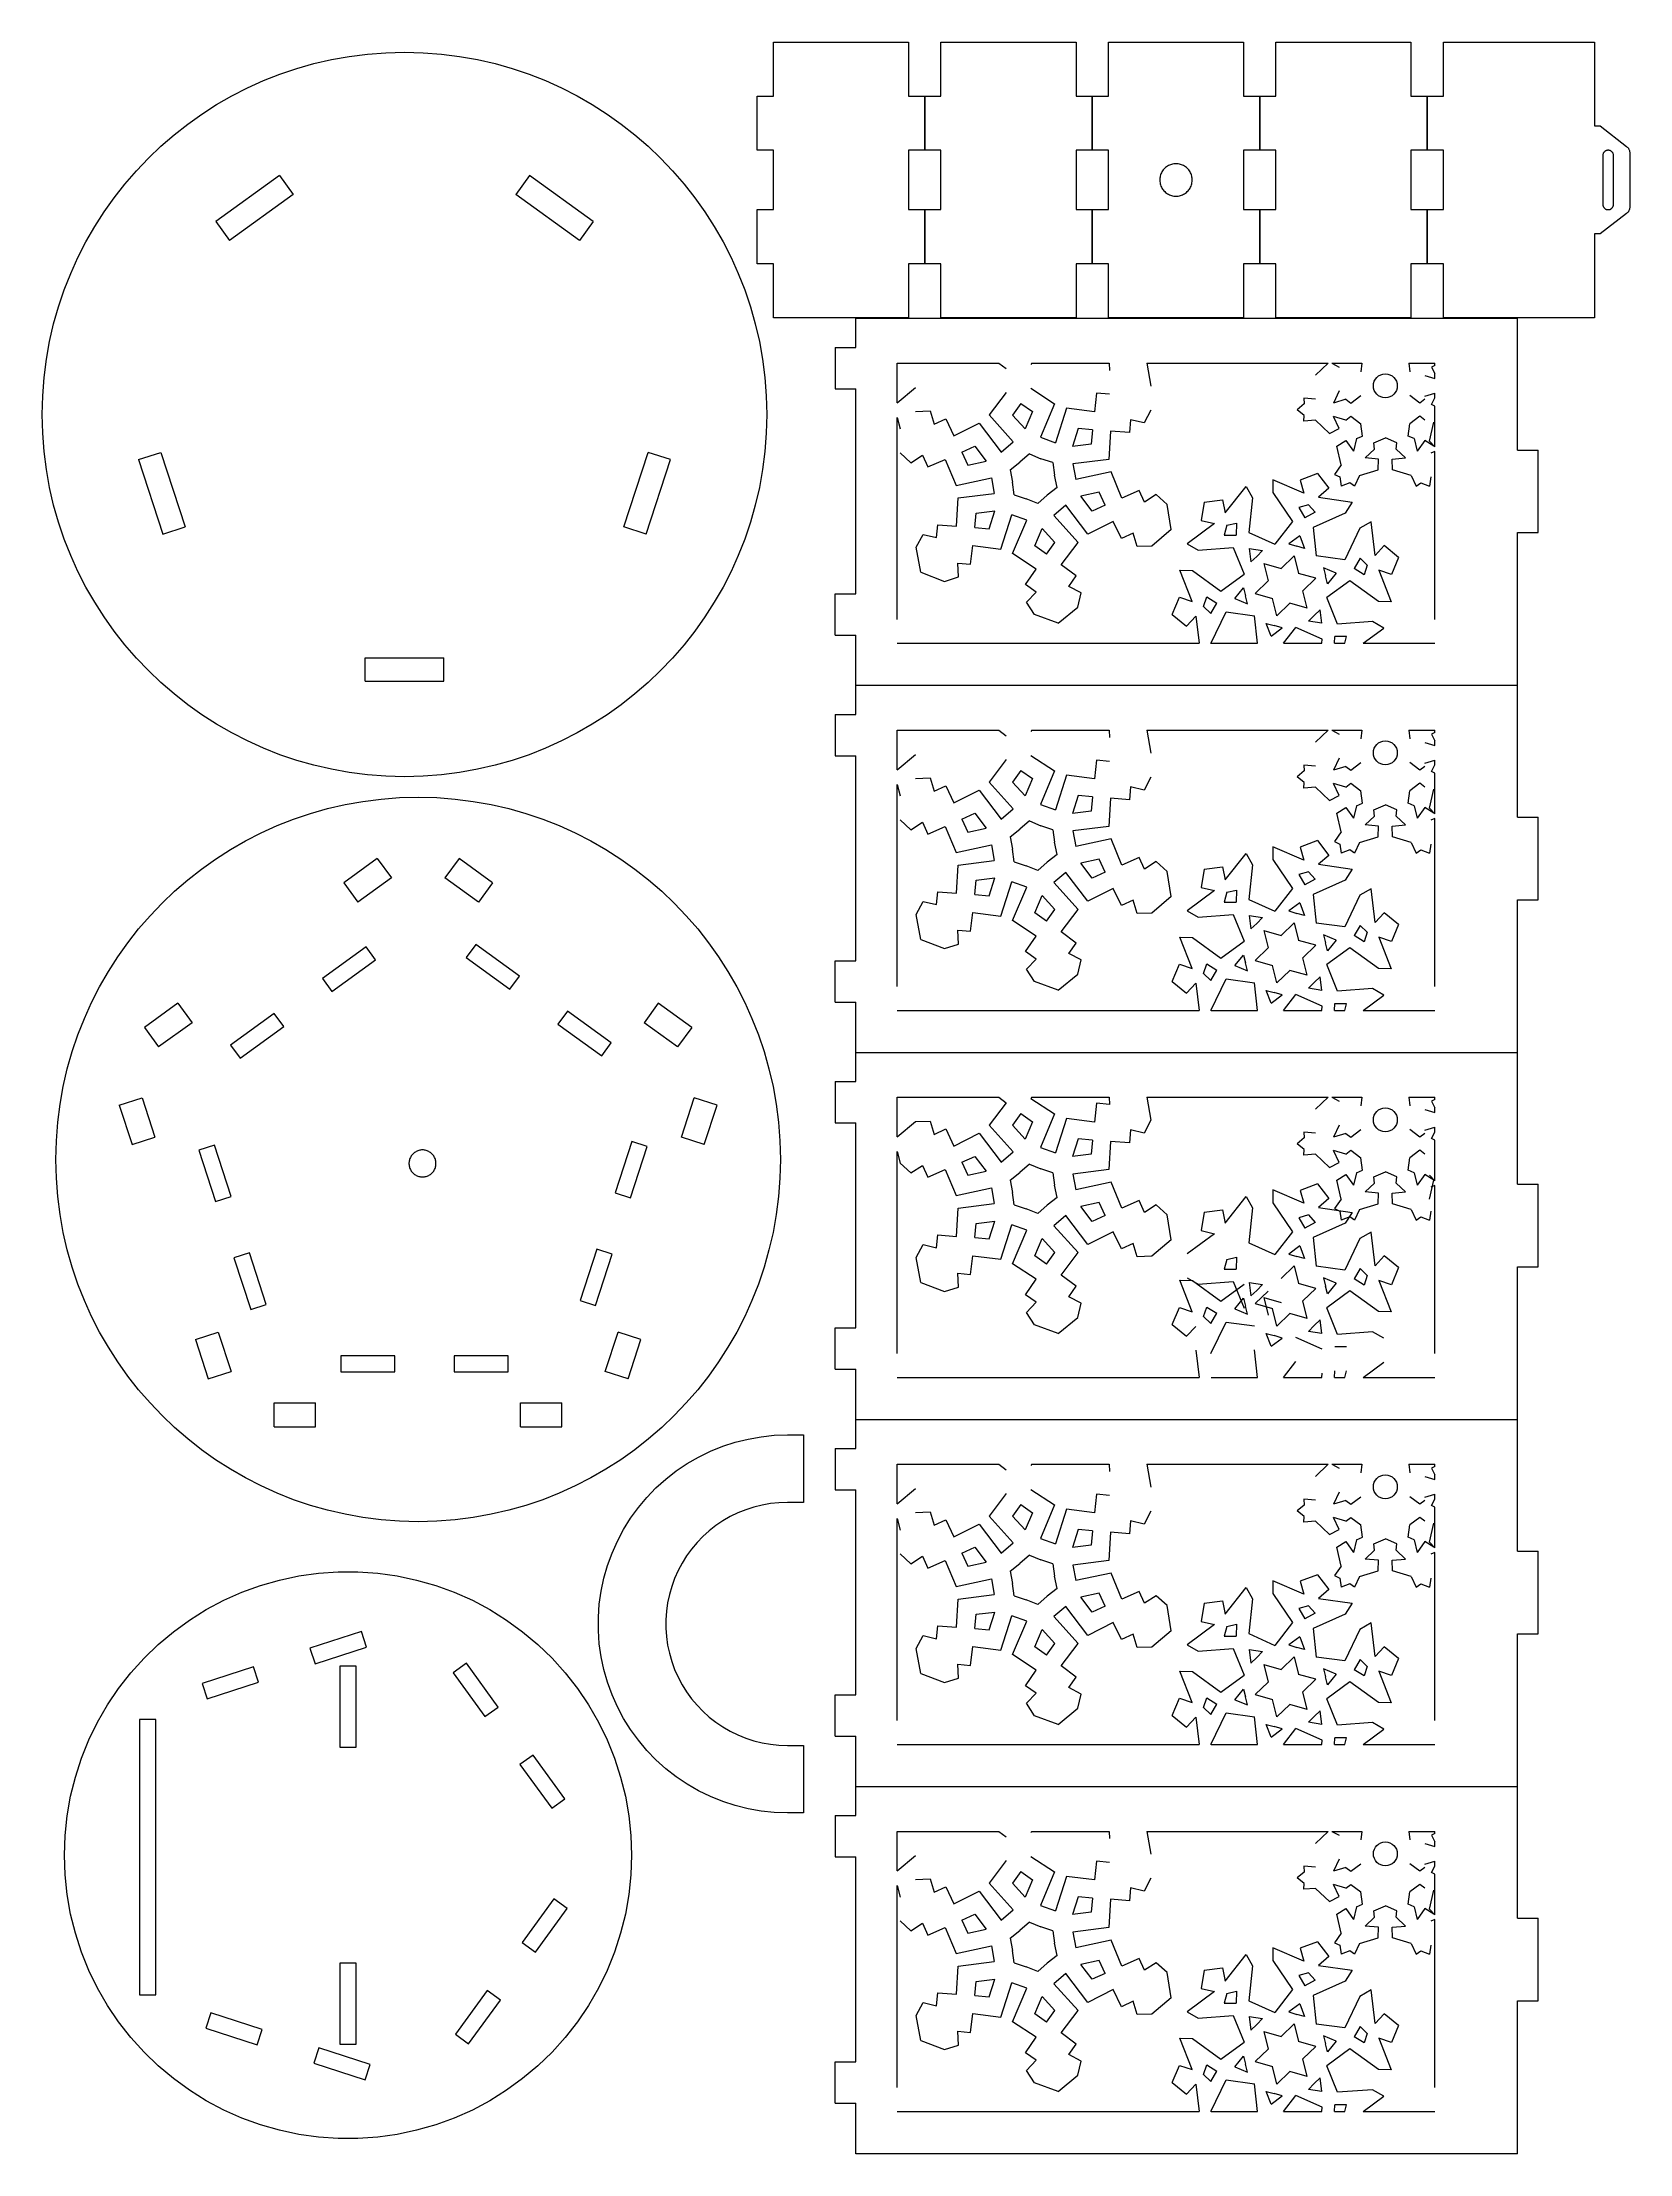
# Model space of a CAD drawing. Header units: centimetres. Extents: x -14.7 to 14.7, y -19.5 to 19.5.
import ezdxf

# ---------------------------------------------------------------- set-up
doc = ezdxf.new("R2010")
doc.units = ezdxf.units.CM
doc.header["$MEASUREMENT"] = 0
doc.layers.add('layer 1', color=7, linetype='Continuous')

msp = doc.modelspace()

# ---------------------------------------------------------------- linework, layer by layer
at = {"layer": 'layer 1', "color": 1, "lineweight": 9}
for points, knots in [([(-1.15662, 17.54757), (-1.15662, 17.54757), (-1.15662, 16.44757), (-1.15662, 16.44757), (-1.15662, 16.44757), (-1.15662, 16.44757), (-1.45662, 16.44757), (-1.45662, 16.44757), (-1.45662, 16.44757), (-1.45662, 16.44757), (-1.45662, 15.44757), (-1.45662, 15.44757), (-1.45662, 15.44757), (-1.45662, 15.44757), (-1.15662, 15.44757), (-1.15662, 15.44757), (-1.15662, 15.44757), (-1.15662, 15.44757), (-1.15662, 14.44757), (-1.15662, 14.44757), (-1.15662, 14.44757), (-1.15662, 14.44757), (1.34338, 14.44757), (1.34338, 14.44757), (1.34338, 14.44757), (1.34338, 14.44757), (1.34338, 15.44757), (1.34338, 15.44757), (1.34338, 15.44757), (1.34338, 15.44757), (1.64338, 15.44757), (1.64338, 15.44757), (1.64338, 15.44757), (1.64338, 15.44757), (1.64338, 16.44757), (1.64338, 16.44757), (1.64338, 16.44757), (1.64338, 16.44757), (1.34338, 16.44757), (1.34338, 16.44757), (1.34338, 16.44757), (1.34338, 16.44757), (1.34338, 17.54757), (1.34338, 17.54757), (1.34338, 17.54757), (1.34338, 17.54757), (1.64338, 17.54757), (1.64338, 17.54757), (1.64338, 17.54757), (1.64338, 17.54757), (1.64338, 18.54757), (1.64338, 18.54757), (1.64338, 18.54757), (1.64338, 18.54757), (1.34338, 18.54757), (1.34338, 18.54757), (1.34338, 18.54757), (1.34338, 18.54757), (1.34338, 19.54757), (1.34338, 19.54757), (1.34338, 19.54757), (1.34338, 19.54757), (-1.15662, 19.54757), (-1.15662, 19.54757), (-1.15662, 19.54757), (-1.15662, 19.54757), (-1.15662, 18.54757), (-1.15662, 18.54757), (-1.15662, 18.54757), (-1.15662, 18.54757), (-1.45662, 18.54757), (-1.45662, 18.54757), (-1.45662, 18.54757), (-1.45662, 18.54757), (-1.45662, 17.54757), (-1.45662, 17.54757), (-1.45662, 17.54757), (-1.45662, 17.54757), (-1.15662, 17.54757), (-1.15662, 17.54757)], [0, 0, 0, 0, 0.04761905, 0.04761905, 0.04761905, 0.04761905, 0.0952381, 0.0952381, 0.0952381, 0.0952381, 0.14285714, 0.14285714, 0.14285714, 0.14285714, 0.19047619, 0.19047619, 0.19047619, 0.19047619, 0.23809524, 0.23809524, 0.23809524, 0.23809524, 0.28571429, 0.28571429, 0.28571429, 0.28571429, 0.33333333, 0.33333333, 0.33333333, 0.33333333, 0.38095238, 0.38095238, 0.38095238, 0.38095238, 0.42857143, 0.42857143, 0.42857143, 0.42857143, 0.47619048, 0.47619048, 0.47619048, 0.47619048, 0.52380952, 0.52380952, 0.52380952, 0.52380952, 0.57142857, 0.57142857, 0.57142857, 0.57142857, 0.61904762, 0.61904762, 0.61904762, 0.61904762, 0.66666667, 0.66666667, 0.66666667, 0.66666667, 0.71428571, 0.71428571, 0.71428571, 0.71428571, 0.76190476, 0.76190476, 0.76190476, 0.76190476, 0.80952381, 0.80952381, 0.80952381, 0.80952381, 0.85714286, 0.85714286, 0.85714286, 0.85714286, 0.9047619, 0.9047619, 0.9047619, 0.9047619, 1, 1, 1, 1]), ([(1.94337, 17.54757), (1.94337, 17.54757), (1.94337, 16.44757), (1.94337, 16.44757), (1.94337, 16.44757), (1.94337, 16.44757), (1.64338, 16.44757), (1.64338, 16.44757), (1.64338, 16.44757), (1.64338, 16.44757), (1.64338, 15.44757), (1.64338, 15.44757), (1.64338, 15.44757), (1.64338, 15.44757), (1.94337, 15.44757), (1.94337, 15.44757), (1.94337, 15.44757), (1.94337, 15.44757), (1.94337, 14.44757), (1.94337, 14.44757), (1.94337, 14.44757), (1.94337, 14.44757), (4.44337, 14.44757), (4.44337, 14.44757), (4.44337, 14.44757), (4.44337, 14.44757), (4.44337, 15.44757), (4.44337, 15.44757), (4.44337, 15.44757), (4.44337, 15.44757), (4.74337, 15.44757), (4.74337, 15.44757), (4.74337, 15.44757), (4.74337, 15.44757), (4.74337, 16.44757), (4.74337, 16.44757), (4.74337, 16.44757), (4.74337, 16.44757), (4.44337, 16.44757), (4.44337, 16.44757), (4.44337, 16.44757), (4.44337, 16.44757), (4.44337, 17.54757), (4.44337, 17.54757), (4.44337, 17.54757), (4.44337, 17.54757), (4.74337, 17.54757), (4.74337, 17.54757), (4.74337, 17.54757), (4.74337, 17.54757), (4.74337, 18.54757), (4.74337, 18.54757), (4.74337, 18.54757), (4.74337, 18.54757), (4.44337, 18.54757), (4.44337, 18.54757), (4.44337, 18.54757), (4.44337, 18.54757), (4.44337, 19.54757), (4.44337, 19.54757), (4.44337, 19.54757), (4.44337, 19.54757), (1.94337, 19.54757), (1.94337, 19.54757), (1.94337, 19.54757), (1.94337, 19.54757), (1.94337, 18.54757), (1.94337, 18.54757), (1.94337, 18.54757), (1.94337, 18.54757), (1.64338, 18.54757), (1.64338, 18.54757), (1.64338, 18.54757), (1.64338, 18.54757), (1.64338, 17.54757), (1.64338, 17.54757), (1.64338, 17.54757), (1.64338, 17.54757), (1.94337, 17.54757), (1.94337, 17.54757)], [0, 0, 0, 0, 0.04761905, 0.04761905, 0.04761905, 0.04761905, 0.0952381, 0.0952381, 0.0952381, 0.0952381, 0.14285714, 0.14285714, 0.14285714, 0.14285714, 0.19047619, 0.19047619, 0.19047619, 0.19047619, 0.23809524, 0.23809524, 0.23809524, 0.23809524, 0.28571429, 0.28571429, 0.28571429, 0.28571429, 0.33333333, 0.33333333, 0.33333333, 0.33333333, 0.38095238, 0.38095238, 0.38095238, 0.38095238, 0.42857143, 0.42857143, 0.42857143, 0.42857143, 0.47619048, 0.47619048, 0.47619048, 0.47619048, 0.52380952, 0.52380952, 0.52380952, 0.52380952, 0.57142857, 0.57142857, 0.57142857, 0.57142857, 0.61904762, 0.61904762, 0.61904762, 0.61904762, 0.66666667, 0.66666667, 0.66666667, 0.66666667, 0.71428571, 0.71428571, 0.71428571, 0.71428571, 0.76190476, 0.76190476, 0.76190476, 0.76190476, 0.80952381, 0.80952381, 0.80952381, 0.80952381, 0.85714286, 0.85714286, 0.85714286, 0.85714286, 0.9047619, 0.9047619, 0.9047619, 0.9047619, 1, 1, 1, 1]), ([(5.04338, 17.54757), (5.04338, 17.54757), (5.04338, 16.44757), (5.04338, 16.44757), (5.04338, 16.44757), (5.04338, 16.44757), (4.74338, 16.44757), (4.74338, 16.44757), (4.74338, 16.44757), (4.74338, 16.44757), (4.74338, 15.44757), (4.74338, 15.44757), (4.74338, 15.44757), (4.74338, 15.44757), (5.04338, 15.44757), (5.04338, 15.44757), (5.04338, 15.44757), (5.04338, 15.44757), (5.04338, 14.44757), (5.04338, 14.44757), (5.04338, 14.44757), (5.04338, 14.44757), (7.54338, 14.44757), (7.54338, 14.44757), (7.54338, 14.44757), (7.54338, 14.44757), (7.54338, 15.44757), (7.54338, 15.44757), (7.54338, 15.44757), (7.54338, 15.44757), (7.84338, 15.44757), (7.84338, 15.44757), (7.84338, 15.44757), (7.84338, 15.44757), (7.84338, 16.44757), (7.84338, 16.44757), (7.84338, 16.44757), (7.84338, 16.44757), (7.54338, 16.44757), (7.54338, 16.44757), (7.54338, 16.44757), (7.54338, 16.44757), (7.54338, 17.54757), (7.54338, 17.54757), (7.54338, 17.54757), (7.54338, 17.54757), (7.84338, 17.54757), (7.84338, 17.54757), (7.84338, 17.54757), (7.84338, 17.54757), (7.84338, 18.54757), (7.84338, 18.54757), (7.84338, 18.54757), (7.84338, 18.54757), (7.54338, 18.54757), (7.54338, 18.54757), (7.54338, 18.54757), (7.54338, 18.54757), (7.54338, 19.54757), (7.54338, 19.54757), (7.54338, 19.54757), (7.54338, 19.54757), (5.04338, 19.54757), (5.04338, 19.54757), (5.04338, 19.54757), (5.04338, 19.54757), (5.04338, 18.54757), (5.04338, 18.54757), (5.04338, 18.54757), (5.04338, 18.54757), (4.74338, 18.54757), (4.74338, 18.54757), (4.74338, 18.54757), (4.74338, 18.54757), (4.74338, 17.54757), (4.74338, 17.54757), (4.74338, 17.54757), (4.74338, 17.54757), (5.04338, 17.54757), (5.04338, 17.54757)], [0, 0, 0, 0, 0.04761905, 0.04761905, 0.04761905, 0.04761905, 0.0952381, 0.0952381, 0.0952381, 0.0952381, 0.14285714, 0.14285714, 0.14285714, 0.14285714, 0.19047619, 0.19047619, 0.19047619, 0.19047619, 0.23809524, 0.23809524, 0.23809524, 0.23809524, 0.28571429, 0.28571429, 0.28571429, 0.28571429, 0.33333333, 0.33333333, 0.33333333, 0.33333333, 0.38095238, 0.38095238, 0.38095238, 0.38095238, 0.42857143, 0.42857143, 0.42857143, 0.42857143, 0.47619048, 0.47619048, 0.47619048, 0.47619048, 0.52380952, 0.52380952, 0.52380952, 0.52380952, 0.57142857, 0.57142857, 0.57142857, 0.57142857, 0.61904762, 0.61904762, 0.61904762, 0.61904762, 0.66666667, 0.66666667, 0.66666667, 0.66666667, 0.71428571, 0.71428571, 0.71428571, 0.71428571, 0.76190476, 0.76190476, 0.76190476, 0.76190476, 0.80952381, 0.80952381, 0.80952381, 0.80952381, 0.85714286, 0.85714286, 0.85714286, 0.85714286, 0.9047619, 0.9047619, 0.9047619, 0.9047619, 1, 1, 1, 1]), ([(8.14338, 17.54757), (8.14338, 17.54757), (8.14338, 16.44757), (8.14338, 16.44757), (8.14338, 16.44757), (8.14338, 16.44757), (7.84338, 16.44757), (7.84338, 16.44757), (7.84338, 16.44757), (7.84338, 16.44757), (7.84338, 15.44757), (7.84338, 15.44757), (7.84338, 15.44757), (7.84338, 15.44757), (8.14338, 15.44757), (8.14338, 15.44757), (8.14338, 15.44757), (8.14338, 15.44757), (8.14338, 14.44757), (8.14338, 14.44757), (8.14338, 14.44757), (8.14338, 14.44757), (10.64338, 14.44757), (10.64338, 14.44757), (10.64338, 14.44757), (10.64338, 14.44757), (10.64338, 15.44757), (10.64338, 15.44757), (10.64338, 15.44757), (10.64338, 15.44757), (10.94338, 15.44757), (10.94338, 15.44757), (10.94338, 15.44757), (10.94338, 15.44757), (10.94338, 16.44757), (10.94338, 16.44757), (10.94338, 16.44757), (10.94338, 16.44757), (10.64338, 16.44757), (10.64338, 16.44757), (10.64338, 16.44757), (10.64338, 16.44757), (10.64338, 17.54757), (10.64338, 17.54757), (10.64338, 17.54757), (10.64338, 17.54757), (10.94338, 17.54757), (10.94338, 17.54757), (10.94338, 17.54757), (10.94338, 17.54757), (10.94338, 18.54757), (10.94338, 18.54757), (10.94338, 18.54757), (10.94338, 18.54757), (10.64338, 18.54757), (10.64338, 18.54757), (10.64338, 18.54757), (10.64338, 18.54757), (10.64338, 19.54757), (10.64338, 19.54757), (10.64338, 19.54757), (10.64338, 19.54757), (8.14338, 19.54757), (8.14338, 19.54757), (8.14338, 19.54757), (8.14338, 19.54757), (8.14338, 18.54757), (8.14338, 18.54757), (8.14338, 18.54757), (8.14338, 18.54757), (7.84338, 18.54757), (7.84338, 18.54757), (7.84338, 18.54757), (7.84338, 18.54757), (7.84338, 17.54757), (7.84338, 17.54757), (7.84338, 17.54757), (7.84338, 17.54757), (8.14338, 17.54757), (8.14338, 17.54757)], [0, 0, 0, 0, 0.04761905, 0.04761905, 0.04761905, 0.04761905, 0.0952381, 0.0952381, 0.0952381, 0.0952381, 0.14285714, 0.14285714, 0.14285714, 0.14285714, 0.19047619, 0.19047619, 0.19047619, 0.19047619, 0.23809524, 0.23809524, 0.23809524, 0.23809524, 0.28571429, 0.28571429, 0.28571429, 0.28571429, 0.33333333, 0.33333333, 0.33333333, 0.33333333, 0.38095238, 0.38095238, 0.38095238, 0.38095238, 0.42857143, 0.42857143, 0.42857143, 0.42857143, 0.47619048, 0.47619048, 0.47619048, 0.47619048, 0.52380952, 0.52380952, 0.52380952, 0.52380952, 0.57142857, 0.57142857, 0.57142857, 0.57142857, 0.61904762, 0.61904762, 0.61904762, 0.61904762, 0.66666667, 0.66666667, 0.66666667, 0.66666667, 0.71428571, 0.71428571, 0.71428571, 0.71428571, 0.76190476, 0.76190476, 0.76190476, 0.76190476, 0.80952381, 0.80952381, 0.80952381, 0.80952381, 0.85714286, 0.85714286, 0.85714286, 0.85714286, 0.9047619, 0.9047619, 0.9047619, 0.9047619, 1, 1, 1, 1]), ([(11.24338, 17.54757), (11.24338, 17.54757), (11.24338, 16.44757), (11.24338, 16.44757), (11.24338, 16.44757), (11.24338, 16.44757), (10.94338, 16.44757), (10.94338, 16.44757), (10.94338, 16.44757), (10.94338, 16.44757), (10.94338, 15.44757), (10.94338, 15.44757), (10.94338, 15.44757), (10.94338, 15.44757), (11.24338, 15.44757), (11.24338, 15.44757), (11.24338, 15.44757), (11.24338, 15.44757), (11.24338, 14.44757), (11.24338, 14.44757), (11.24338, 14.44757), (11.24338, 14.44757), (14.04338, 14.44757), (14.04338, 14.44757), (14.04338, 14.44757), (14.04338, 14.44757), (14.04338, 15.99757), (14.04338, 15.99757), (14.04338, 15.99757), (14.04338, 15.99757), (14.14338, 15.99757), (14.14338, 15.99757), (14.14338, 15.99757), (14.14338, 15.99757), (14.63155, 16.37622), (14.63155, 16.37622), (14.63155, 16.37622), (14.63155, 16.37622), (14.6398, 16.38266), (14.6398, 16.38266), (14.6398, 16.38266), (14.6398, 16.38266), (14.64758, 16.38967), (14.64758, 16.38967), (14.64758, 16.38967), (14.64758, 16.38967), (14.65485, 16.3972), (14.65485, 16.3972), (14.65485, 16.3972), (14.65485, 16.3972), (14.66158, 16.40522), (14.66158, 16.40522), (14.66158, 16.40522), (14.66158, 16.40522), (14.66774, 16.41369), (14.66774, 16.41369), (14.66774, 16.41369), (14.66774, 16.41369), (14.67328, 16.42257), (14.67328, 16.42257), (14.67328, 16.42257), (14.67328, 16.42257), (14.6782, 16.43182), (14.6782, 16.43182), (14.6782, 16.43182), (14.6782, 16.43182), (14.68246, 16.44138), (14.68246, 16.44138), (14.68246, 16.44138), (14.68246, 16.44138), (14.68604, 16.45122), (14.68604, 16.45122), (14.68604, 16.45122), (14.68604, 16.45122), (14.68892, 16.46128), (14.68892, 16.46128), (14.68892, 16.46128), (14.68892, 16.46128), (14.69109, 16.47152), (14.69109, 16.47152), (14.69109, 16.47152), (14.69109, 16.47152), (14.69255, 16.48189), (14.69255, 16.48189), (14.69255, 16.48189), (14.69255, 16.48189), (14.69329, 16.49234), (14.69329, 16.49234), (14.69329, 16.49234), (14.69329, 16.49234), (14.69329, 17.50281), (14.69329, 17.50281), (14.69329, 17.50281), (14.69329, 17.50281), (14.69255, 17.51325), (14.69255, 17.51325), (14.69255, 17.51325), (14.69255, 17.51325), (14.69109, 17.52362), (14.69109, 17.52362), (14.69109, 17.52362), (14.69109, 17.52362), (14.68892, 17.53386), (14.68892, 17.53386), (14.68892, 17.53386), (14.68892, 17.53386), (14.68604, 17.54392), (14.68604, 17.54392), (14.68604, 17.54392), (14.68604, 17.54392), (14.68246, 17.55376), (14.68246, 17.55376), (14.68246, 17.55376), (14.68246, 17.55376), (14.6782, 17.56333), (14.6782, 17.56333), (14.6782, 17.56333), (14.6782, 17.56333), (14.67328, 17.57257), (14.67328, 17.57257), (14.67328, 17.57257), (14.67328, 17.57257), (14.66774, 17.58145), (14.66774, 17.58145), (14.66774, 17.58145), (14.66774, 17.58145), (14.66158, 17.58992), (14.66158, 17.58992), (14.66158, 17.58992), (14.66158, 17.58992), (14.65485, 17.59794), (14.65485, 17.59794), (14.65485, 17.59794), (14.65485, 17.59794), (14.64758, 17.60547), (14.64758, 17.60547), (14.64758, 17.60547), (14.64758, 17.60547), (14.6398, 17.61248), (14.6398, 17.61248), (14.6398, 17.61248), (14.6398, 17.61248), (14.63155, 17.61892), (14.63155, 17.61892), (14.63155, 17.61892), (14.63155, 17.61892), (14.14338, 17.99757), (14.14338, 17.99757), (14.14338, 17.99757), (14.14338, 17.99757), (14.04338, 17.99757), (14.04338, 17.99757), (14.04338, 17.99757), (14.04338, 17.99757), (14.04338, 19.54757), (14.04338, 19.54757), (14.04338, 19.54757), (14.04338, 19.54757), (11.24338, 19.54757), (11.24338, 19.54757), (11.24338, 19.54757), (11.24338, 19.54757), (11.24338, 18.54757), (11.24338, 18.54757), (11.24338, 18.54757), (11.24338, 18.54757), (10.94338, 18.54757), (10.94338, 18.54757), (10.94338, 18.54757), (10.94338, 18.54757), (10.94338, 17.54757), (10.94338, 17.54757), (10.94338, 17.54757), (10.94338, 17.54757), (11.24338, 17.54757), (11.24338, 17.54757)], [0, 0, 0, 0, 0.02222222, 0.02222222, 0.02222222, 0.02222222, 0.04444444, 0.04444444, 0.04444444, 0.04444444, 0.06666667, 0.06666667, 0.06666667, 0.06666667, 0.08888889, 0.08888889, 0.08888889, 0.08888889, 0.11111111, 0.11111111, 0.11111111, 0.11111111, 0.13333333, 0.13333333, 0.13333333, 0.13333333, 0.15555556, 0.15555556, 0.15555556, 0.15555556, 0.17777778, 0.17777778, 0.17777778, 0.17777778, 0.2, 0.2, 0.2, 0.2, 0.22222222, 0.22222222, 0.22222222, 0.22222222, 0.24444444, 0.24444444, 0.24444444, 0.24444444, 0.26666667, 0.26666667, 0.26666667, 0.26666667, 0.28888889, 0.28888889, 0.28888889, 0.28888889, 0.31111111, 0.31111111, 0.31111111, 0.31111111, 0.33333333, 0.33333333, 0.33333333, 0.33333333, 0.35555556, 0.35555556, 0.35555556, 0.35555556, 0.37777778, 0.37777778, 0.37777778, 0.37777778, 0.4, 0.4, 0.4, 0.4, 0.42222222, 0.42222222, 0.42222222, 0.42222222, 0.44444444, 0.44444444, 0.44444444, 0.44444444, 0.46666667, 0.46666667, 0.46666667, 0.46666667, 0.48888889, 0.48888889, 0.48888889, 0.48888889, 0.51111111, 0.51111111, 0.51111111, 0.51111111, 0.53333333, 0.53333333, 0.53333333, 0.53333333, 0.55555556, 0.55555556, 0.55555556, 0.55555556, 0.57777778, 0.57777778, 0.57777778, 0.57777778, 0.6, 0.6, 0.6, 0.6, 0.62222222, 0.62222222, 0.62222222, 0.62222222, 0.64444444, 0.64444444, 0.64444444, 0.64444444, 0.66666667, 0.66666667, 0.66666667, 0.66666667, 0.68888889, 0.68888889, 0.68888889, 0.68888889, 0.71111111, 0.71111111, 0.71111111, 0.71111111, 0.73333333, 0.73333333, 0.73333333, 0.73333333, 0.75555556, 0.75555556, 0.75555556, 0.75555556, 0.77777778, 0.77777778, 0.77777778, 0.77777778, 0.8, 0.8, 0.8, 0.8, 0.82222222, 0.82222222, 0.82222222, 0.82222222, 0.84444444, 0.84444444, 0.84444444, 0.84444444, 0.86666667, 0.86666667, 0.86666667, 0.86666667, 0.88888889, 0.88888889, 0.88888889, 0.88888889, 0.91111111, 0.91111111, 0.91111111, 0.91111111, 0.93333333, 0.93333333, 0.93333333, 0.93333333, 0.95555556, 0.95555556, 0.95555556, 0.95555556, 1, 1, 1, 1]), ([(-1.28214, 12.65608), (-1.28213, 12.65577), (-1.28213, 12.65741), (-1.28213, 12.65741), (-1.28213, 12.65741), (-1.28213, 16.36017), (-4.28494, 19.36298), (-7.9877, 19.36298), (-7.9877, 19.36298), (-11.69046, 19.36298), (-14.69327, 16.36017), (-14.69327, 12.65741), (-14.69327, 12.65741), (-14.69327, 12.65741), (-14.69327, 12.65577), (-14.69327, 12.65577), (-14.69327, 12.65577), (-14.69327, 12.65638), (-14.69327, 12.65474), (-14.69327, 12.65474), (-14.69327, 12.65474), (-14.69327, 8.95199), (-11.69046, 5.94918), (-7.9877, 5.94918), (-7.9877, 5.94918), (-4.28494, 5.94918), (-1.28213, 8.95199), (-1.28213, 12.65474), (-1.28213, 12.65474), (-1.28213, 12.65474), (-1.28213, 12.65638), (-1.28213, 12.65638), (-1.28213, 12.65638), (-1.28213, 12.65638), (-1.28214, 12.65608), (-1.28214, 12.65608)], [0, 0, 0, 0, 0.1, 0.1, 0.1, 0.1, 0.2, 0.2, 0.2, 0.2, 0.3, 0.3, 0.3, 0.3, 0.4, 0.4, 0.4, 0.4, 0.5, 0.5, 0.5, 0.5, 0.6, 0.6, 0.6, 0.6, 0.7, 0.7, 0.7, 0.7, 0.8, 0.8, 0.8, 0.8, 1, 1, 1, 1]), ([(5.99356, 17.00804), (5.99356, 17.00804), (5.99502, 17.02893), (5.99502, 17.02893), (5.99502, 17.02893), (5.99502, 17.02893), (5.99794, 17.04967), (5.99794, 17.04967), (5.99794, 17.04967), (5.99794, 17.04967), (6.00229, 17.07015), (6.00229, 17.07015), (6.00229, 17.07015), (6.00229, 17.07015), (6.00806, 17.09028), (6.00806, 17.09028), (6.00806, 17.09028), (6.00806, 17.09028), (6.01523, 17.10995), (6.01523, 17.10995), (6.01523, 17.10995), (6.01523, 17.10995), (6.02374, 17.12908), (6.02374, 17.12908), (6.02374, 17.12908), (6.02374, 17.12908), (6.03357, 17.14757), (6.03357, 17.14757), (6.03357, 17.14757), (6.03357, 17.14757), (6.04467, 17.16533), (6.04467, 17.16533), (6.04467, 17.16533), (6.04467, 17.16533), (6.05698, 17.18227), (6.05698, 17.18227), (6.05698, 17.18227), (6.05698, 17.18227), (6.07044, 17.19831), (6.07044, 17.19831), (6.07044, 17.19831), (6.07044, 17.19831), (6.08498, 17.21337), (6.08498, 17.21337), (6.08498, 17.21337), (6.08498, 17.21337), (6.10054, 17.22738), (6.10054, 17.22738), (6.10054, 17.22738), (6.10054, 17.22738), (6.11704, 17.24028), (6.11704, 17.24028), (6.11704, 17.24028), (6.11704, 17.24028), (6.1344, 17.25199), (6.1344, 17.25199), (6.1344, 17.25199), (6.1344, 17.25199), (6.15254, 17.26245), (6.15254, 17.26245), (6.15254, 17.26245), (6.15254, 17.26245), (6.17136, 17.27163), (6.17136, 17.27163), (6.17136, 17.27163), (6.17136, 17.27163), (6.19078, 17.27948), (6.19078, 17.27948), (6.19078, 17.27948), (6.19078, 17.27948), (6.21069, 17.28595), (6.21069, 17.28595), (6.21069, 17.28595), (6.21069, 17.28595), (6.23101, 17.29101), (6.23101, 17.29101), (6.23101, 17.29101), (6.23101, 17.29101), (6.25163, 17.29465), (6.25163, 17.29465), (6.25163, 17.29465), (6.25163, 17.29465), (6.27245, 17.29684), (6.27245, 17.29684), (6.27245, 17.29684), (6.27245, 17.29684), (6.29338, 17.29757), (6.29338, 17.29757), (6.29338, 17.29757), (6.29338, 17.29757), (6.31431, 17.29684), (6.31431, 17.29684), (6.31431, 17.29684), (6.31431, 17.29684), (6.33513, 17.29465), (6.33513, 17.29465), (6.33513, 17.29465), (6.33513, 17.29465), (6.35575, 17.29101), (6.35575, 17.29101), (6.35575, 17.29101), (6.35575, 17.29101), (6.37607, 17.28595), (6.37607, 17.28595), (6.37607, 17.28595), (6.37607, 17.28595), (6.39599, 17.27948), (6.39599, 17.27948), (6.39599, 17.27948), (6.39599, 17.27948), (6.4154, 17.27163), (6.4154, 17.27163), (6.4154, 17.27163), (6.4154, 17.27163), (6.43422, 17.26245), (6.43422, 17.26245), (6.43422, 17.26245), (6.43422, 17.26245), (6.45236, 17.25199), (6.45236, 17.25199), (6.45236, 17.25199), (6.45236, 17.25199), (6.46972, 17.24028), (6.46972, 17.24028), (6.46972, 17.24028), (6.46972, 17.24028), (6.48622, 17.22738), (6.48622, 17.22738), (6.48622, 17.22738), (6.48622, 17.22738), (6.50178, 17.21337), (6.50178, 17.21337), (6.50178, 17.21337), (6.50178, 17.21337), (6.51632, 17.19831), (6.51632, 17.19831), (6.51632, 17.19831), (6.51632, 17.19831), (6.52978, 17.18227), (6.52978, 17.18227), (6.52978, 17.18227), (6.52978, 17.18227), (6.54209, 17.16533), (6.54209, 17.16533), (6.54209, 17.16533), (6.54209, 17.16533), (6.55319, 17.14757), (6.55319, 17.14757), (6.55319, 17.14757), (6.55319, 17.14757), (6.56302, 17.12908), (6.56302, 17.12908), (6.56302, 17.12908), (6.56302, 17.12908), (6.57154, 17.10995), (6.57154, 17.10995), (6.57154, 17.10995), (6.57154, 17.10995), (6.5787, 17.09028), (6.5787, 17.09028), (6.5787, 17.09028), (6.5787, 17.09028), (6.58447, 17.07015), (6.58447, 17.07015), (6.58447, 17.07015), (6.58447, 17.07015), (6.58882, 17.04967), (6.58882, 17.04967), (6.58882, 17.04967), (6.58882, 17.04967), (6.59174, 17.02893), (6.59174, 17.02893), (6.59174, 17.02893), (6.59174, 17.02893), (6.5932, 17.00804), (6.5932, 17.00804), (6.5932, 17.00804), (6.5932, 17.00804), (6.5932, 16.9871), (6.5932, 16.9871), (6.5932, 16.9871), (6.5932, 16.9871), (6.59174, 16.96621), (6.59174, 16.96621), (6.59174, 16.96621), (6.59174, 16.96621), (6.58882, 16.94548), (6.58882, 16.94548), (6.58882, 16.94548), (6.58882, 16.94548), (6.58447, 16.92499), (6.58447, 16.92499), (6.58447, 16.92499), (6.58447, 16.92499), (6.5787, 16.90487), (6.5787, 16.90487), (6.5787, 16.90487), (6.5787, 16.90487), (6.57154, 16.88519), (6.57154, 16.88519), (6.57154, 16.88519), (6.57154, 16.88519), (6.56302, 16.86606), (6.56302, 16.86606), (6.56302, 16.86606), (6.56302, 16.86606), (6.55319, 16.84757), (6.55319, 16.84757), (6.55319, 16.84757), (6.55319, 16.84757), (6.54209, 16.82981), (6.54209, 16.82981), (6.54209, 16.82981), (6.54209, 16.82981), (6.52978, 16.81287), (6.52978, 16.81287), (6.52978, 16.81287), (6.52978, 16.81287), (6.51632, 16.79683), (6.51632, 16.79683), (6.51632, 16.79683), (6.51632, 16.79683), (6.50178, 16.78177), (6.50178, 16.78177), (6.50178, 16.78177), (6.50178, 16.78177), (6.48622, 16.76776), (6.48622, 16.76776), (6.48622, 16.76776), (6.48622, 16.76776), (6.46972, 16.75487), (6.46972, 16.75487), (6.46972, 16.75487), (6.46972, 16.75487), (6.45236, 16.74316), (6.45236, 16.74316), (6.45236, 16.74316), (6.45236, 16.74316), (6.43422, 16.73269), (6.43422, 16.73269), (6.43422, 16.73269), (6.43422, 16.73269), (6.4154, 16.72351), (6.4154, 16.72351), (6.4154, 16.72351), (6.4154, 16.72351), (6.39599, 16.71566), (6.39599, 16.71566), (6.39599, 16.71566), (6.39599, 16.71566), (6.37607, 16.70919), (6.37607, 16.70919), (6.37607, 16.70919), (6.37607, 16.70919), (6.35575, 16.70413), (6.35575, 16.70413), (6.35575, 16.70413), (6.35575, 16.70413), (6.33513, 16.70049), (6.33513, 16.70049), (6.33513, 16.70049), (6.33513, 16.70049), (6.31431, 16.6983), (6.31431, 16.6983), (6.31431, 16.6983), (6.31431, 16.6983), (6.29338, 16.69757), (6.29338, 16.69757), (6.29338, 16.69757), (6.29338, 16.69757), (6.27245, 16.6983), (6.27245, 16.6983), (6.27245, 16.6983), (6.27245, 16.6983), (6.25163, 16.70049), (6.25163, 16.70049), (6.25163, 16.70049), (6.25163, 16.70049), (6.23101, 16.70413), (6.23101, 16.70413), (6.23101, 16.70413), (6.23101, 16.70413), (6.21069, 16.70919), (6.21069, 16.70919), (6.21069, 16.70919), (6.21069, 16.70919), (6.19078, 16.71566), (6.19078, 16.71566), (6.19078, 16.71566), (6.19078, 16.71566), (6.17136, 16.72351), (6.17136, 16.72351), (6.17136, 16.72351), (6.17136, 16.72351), (6.15254, 16.73269), (6.15254, 16.73269), (6.15254, 16.73269), (6.15254, 16.73269), (6.1344, 16.74316), (6.1344, 16.74316), (6.1344, 16.74316), (6.1344, 16.74316), (6.11704, 16.75487), (6.11704, 16.75487), (6.11704, 16.75487), (6.11704, 16.75487), (6.10054, 16.76776), (6.10054, 16.76776), (6.10054, 16.76776), (6.10054, 16.76776), (6.08498, 16.78177), (6.08498, 16.78177), (6.08498, 16.78177), (6.08498, 16.78177), (6.07044, 16.79683), (6.07044, 16.79683), (6.07044, 16.79683), (6.07044, 16.79683), (6.05698, 16.81287), (6.05698, 16.81287), (6.05698, 16.81287), (6.05698, 16.81287), (6.04467, 16.82981), (6.04467, 16.82981), (6.04467, 16.82981), (6.04467, 16.82981), (6.03357, 16.84757), (6.03357, 16.84757), (6.03357, 16.84757), (6.03357, 16.84757), (6.02374, 16.86606), (6.02374, 16.86606), (6.02374, 16.86606), (6.02374, 16.86606), (6.01523, 16.88519), (6.01523, 16.88519), (6.01523, 16.88519), (6.01523, 16.88519), (6.00806, 16.90487), (6.00806, 16.90487), (6.00806, 16.90487), (6.00806, 16.90487), (6.00229, 16.92499), (6.00229, 16.92499), (6.00229, 16.92499), (6.00229, 16.92499), (5.99794, 16.94548), (5.99794, 16.94548), (5.99794, 16.94548), (5.99794, 16.94548), (5.99502, 16.96621), (5.99502, 16.96621), (5.99502, 16.96621), (5.99502, 16.96621), (5.99356, 16.9871), (5.99356, 16.9871), (5.99356, 16.9871), (5.99356, 16.9871), (5.99356, 17.00804), (5.99356, 17.00804)], [0, 0, 0, 0, 0.01098901, 0.01098901, 0.01098901, 0.01098901, 0.02197802, 0.02197802, 0.02197802, 0.02197802, 0.03296703, 0.03296703, 0.03296703, 0.03296703, 0.04395604, 0.04395604, 0.04395604, 0.04395604, 0.05494505, 0.05494505, 0.05494505, 0.05494505, 0.06593407, 0.06593407, 0.06593407, 0.06593407, 0.07692308, 0.07692308, 0.07692308, 0.07692308, 0.08791209, 0.08791209, 0.08791209, 0.08791209, 0.0989011, 0.0989011, 0.0989011, 0.0989011, 0.10989011, 0.10989011, 0.10989011, 0.10989011, 0.12087912, 0.12087912, 0.12087912, 0.12087912, 0.13186813, 0.13186813, 0.13186813, 0.13186813, 0.14285714, 0.14285714, 0.14285714, 0.14285714, 0.15384615, 0.15384615, 0.15384615, 0.15384615, 0.16483516, 0.16483516, 0.16483516, 0.16483516, 0.17582418, 0.17582418, 0.17582418, 0.17582418, 0.18681319, 0.18681319, 0.18681319, 0.18681319, 0.1978022, 0.1978022, 0.1978022, 0.1978022, 0.20879121, 0.20879121, 0.20879121, 0.20879121, 0.21978022, 0.21978022, 0.21978022, 0.21978022, 0.23076923, 0.23076923, 0.23076923, 0.23076923, 0.24175824, 0.24175824, 0.24175824, 0.24175824, 0.25274725, 0.25274725, 0.25274725, 0.25274725, 0.26373626, 0.26373626, 0.26373626, 0.26373626, 0.27472527, 0.27472527, 0.27472527, 0.27472527, 0.28571429, 0.28571429, 0.28571429, 0.28571429, 0.2967033, 0.2967033, 0.2967033, 0.2967033, 0.30769231, 0.30769231, 0.30769231, 0.30769231, 0.31868132, 0.31868132, 0.31868132, 0.31868132, 0.32967033, 0.32967033, 0.32967033, 0.32967033, 0.34065934, 0.34065934, 0.34065934, 0.34065934, 0.35164835, 0.35164835, 0.35164835, 0.35164835, 0.36263736, 0.36263736, 0.36263736, 0.36263736, 0.37362637, 0.37362637, 0.37362637, 0.37362637, 0.38461538, 0.38461538, 0.38461538, 0.38461538, 0.3956044, 0.3956044, 0.3956044, 0.3956044, 0.40659341, 0.40659341, 0.40659341, 0.40659341, 0.41758242, 0.41758242, 0.41758242, 0.41758242, 0.42857143, 0.42857143, 0.42857143, 0.42857143, 0.43956044, 0.43956044, 0.43956044, 0.43956044, 0.45054945, 0.45054945, 0.45054945, 0.45054945, 0.46153846, 0.46153846, 0.46153846, 0.46153846, 0.47252747, 0.47252747, 0.47252747, 0.47252747, 0.48351648, 0.48351648, 0.48351648, 0.48351648, 0.49450549, 0.49450549, 0.49450549, 0.49450549, 0.50549451, 0.50549451, 0.50549451, 0.50549451, 0.51648352, 0.51648352, 0.51648352, 0.51648352, 0.52747253, 0.52747253, 0.52747253, 0.52747253, 0.53846154, 0.53846154, 0.53846154, 0.53846154, 0.54945055, 0.54945055, 0.54945055, 0.54945055, 0.56043956, 0.56043956, 0.56043956, 0.56043956, 0.57142857, 0.57142857, 0.57142857, 0.57142857, 0.58241758, 0.58241758, 0.58241758, 0.58241758, 0.59340659, 0.59340659, 0.59340659, 0.59340659, 0.6043956, 0.6043956, 0.6043956, 0.6043956, 0.61538462, 0.61538462, 0.61538462, 0.61538462, 0.62637363, 0.62637363, 0.62637363, 0.62637363, 0.63736264, 0.63736264, 0.63736264, 0.63736264, 0.64835165, 0.64835165, 0.64835165, 0.64835165, 0.65934066, 0.65934066, 0.65934066, 0.65934066, 0.67032967, 0.67032967, 0.67032967, 0.67032967, 0.68131868, 0.68131868, 0.68131868, 0.68131868, 0.69230769, 0.69230769, 0.69230769, 0.69230769, 0.7032967, 0.7032967, 0.7032967, 0.7032967, 0.71428571, 0.71428571, 0.71428571, 0.71428571, 0.72527473, 0.72527473, 0.72527473, 0.72527473, 0.73626374, 0.73626374, 0.73626374, 0.73626374, 0.74725275, 0.74725275, 0.74725275, 0.74725275, 0.75824176, 0.75824176, 0.75824176, 0.75824176, 0.76923077, 0.76923077, 0.76923077, 0.76923077, 0.78021978, 0.78021978, 0.78021978, 0.78021978, 0.79120879, 0.79120879, 0.79120879, 0.79120879, 0.8021978, 0.8021978, 0.8021978, 0.8021978, 0.81318681, 0.81318681, 0.81318681, 0.81318681, 0.82417582, 0.82417582, 0.82417582, 0.82417582, 0.83516484, 0.83516484, 0.83516484, 0.83516484, 0.84615385, 0.84615385, 0.84615385, 0.84615385, 0.85714286, 0.85714286, 0.85714286, 0.85714286, 0.86813187, 0.86813187, 0.86813187, 0.86813187, 0.87912088, 0.87912088, 0.87912088, 0.87912088, 0.89010989, 0.89010989, 0.89010989, 0.89010989, 0.9010989, 0.9010989, 0.9010989, 0.9010989, 0.91208791, 0.91208791, 0.91208791, 0.91208791, 0.92307692, 0.92307692, 0.92307692, 0.92307692, 0.93406593, 0.93406593, 0.93406593, 0.93406593, 0.94505495, 0.94505495, 0.94505495, 0.94505495, 0.95604396, 0.95604396, 0.95604396, 0.95604396, 0.96703297, 0.96703297, 0.96703297, 0.96703297, 0.97802198, 0.97802198, 0.97802198, 0.97802198, 1, 1, 1, 1]), ([(14.19344, 17.45106), (14.19344, 17.45106), (14.19394, 17.45802), (14.19394, 17.45802), (14.19394, 17.45802), (14.19394, 17.45802), (14.19492, 17.46494), (14.19492, 17.46494), (14.19492, 17.46494), (14.19492, 17.46494), (14.19638, 17.47176), (14.19638, 17.47176), (14.19638, 17.47176), (14.19638, 17.47176), (14.19831, 17.47847), (14.19831, 17.47847), (14.19831, 17.47847), (14.19831, 17.47847), (14.20069, 17.48503), (14.20069, 17.48503), (14.20069, 17.48503), (14.20069, 17.48503), (14.20353, 17.49141), (14.20353, 17.49141), (14.20353, 17.49141), (14.20353, 17.49141), (14.20681, 17.49757), (14.20681, 17.49757), (14.20681, 17.49757), (14.20681, 17.49757), (14.21051, 17.50349), (14.21051, 17.50349), (14.21051, 17.50349), (14.21051, 17.50349), (14.21461, 17.50914), (14.21461, 17.50914), (14.21461, 17.50914), (14.21461, 17.50914), (14.2191, 17.51448), (14.2191, 17.51448), (14.2191, 17.51448), (14.2191, 17.51448), (14.22394, 17.5195), (14.22394, 17.5195), (14.22394, 17.5195), (14.22394, 17.5195), (14.22913, 17.52418), (14.22913, 17.52418), (14.22913, 17.52418), (14.22913, 17.52418), (14.23463, 17.52847), (14.23463, 17.52847), (14.23463, 17.52847), (14.23463, 17.52847), (14.24042, 17.53238), (14.24042, 17.53238), (14.24042, 17.53238), (14.24042, 17.53238), (14.24646, 17.53586), (14.24646, 17.53586), (14.24646, 17.53586), (14.24646, 17.53586), (14.25274, 17.53893), (14.25274, 17.53893), (14.25274, 17.53893), (14.25274, 17.53893), (14.25921, 17.54155), (14.25921, 17.54155), (14.25921, 17.54155), (14.25921, 17.54155), (14.26585, 17.54372), (14.26585, 17.54372), (14.26585, 17.54372), (14.26585, 17.54372), (14.27262, 17.54539), (14.27262, 17.54539), (14.27262, 17.54539), (14.27262, 17.54539), (14.27949, 17.54661), (14.27949, 17.54661), (14.27949, 17.54661), (14.27949, 17.54661), (14.28644, 17.54735), (14.28644, 17.54735), (14.28644, 17.54735), (14.28644, 17.54735), (14.29341, 17.54761), (14.29341, 17.54761), (14.29341, 17.54761), (14.29341, 17.54761), (14.30039, 17.54735), (14.30039, 17.54735), (14.30039, 17.54735), (14.30039, 17.54735), (14.30733, 17.54661), (14.30733, 17.54661), (14.30733, 17.54661), (14.30733, 17.54661), (14.3142, 17.54539), (14.3142, 17.54539), (14.3142, 17.54539), (14.3142, 17.54539), (14.32098, 17.54372), (14.32098, 17.54372), (14.32098, 17.54372), (14.32098, 17.54372), (14.32761, 17.54155), (14.32761, 17.54155), (14.32761, 17.54155), (14.32761, 17.54155), (14.33408, 17.53893), (14.33408, 17.53893), (14.33408, 17.53893), (14.33408, 17.53893), (14.34036, 17.53586), (14.34036, 17.53586), (14.34036, 17.53586), (14.34036, 17.53586), (14.3464, 17.53238), (14.3464, 17.53238), (14.3464, 17.53238), (14.3464, 17.53238), (14.35219, 17.52847), (14.35219, 17.52847), (14.35219, 17.52847), (14.35219, 17.52847), (14.35769, 17.52418), (14.35769, 17.52418), (14.35769, 17.52418), (14.35769, 17.52418), (14.36288, 17.5195), (14.36288, 17.5195), (14.36288, 17.5195), (14.36288, 17.5195), (14.36772, 17.51448), (14.36772, 17.51448), (14.36772, 17.51448), (14.36772, 17.51448), (14.37221, 17.50914), (14.37221, 17.50914), (14.37221, 17.50914), (14.37221, 17.50914), (14.37631, 17.50349), (14.37631, 17.50349), (14.37631, 17.50349), (14.37631, 17.50349), (14.38001, 17.49757), (14.38001, 17.49757), (14.38001, 17.49757), (14.38001, 17.49757), (14.38329, 17.49141), (14.38329, 17.49141), (14.38329, 17.49141), (14.38329, 17.49141), (14.38613, 17.48503), (14.38613, 17.48503), (14.38613, 17.48503), (14.38613, 17.48503), (14.38851, 17.47847), (14.38851, 17.47847), (14.38851, 17.47847), (14.38851, 17.47847), (14.39044, 17.47176), (14.39044, 17.47176), (14.39044, 17.47176), (14.39044, 17.47176), (14.3919, 17.46494), (14.3919, 17.46494), (14.3919, 17.46494), (14.3919, 17.46494), (14.39288, 17.45802), (14.39288, 17.45802), (14.39288, 17.45802), (14.39288, 17.45802), (14.39336, 17.45106), (14.39336, 17.45106), (14.39336, 17.45106), (14.39336, 17.45106), (14.39336, 16.54408), (14.39336, 16.54408), (14.39336, 16.54408), (14.39336, 16.54408), (14.39288, 16.53712), (14.39288, 16.53712), (14.39288, 16.53712), (14.39288, 16.53712), (14.3919, 16.53021), (14.3919, 16.53021), (14.3919, 16.53021), (14.3919, 16.53021), (14.39044, 16.52338), (14.39044, 16.52338), (14.39044, 16.52338), (14.39044, 16.52338), (14.38851, 16.51667), (14.38851, 16.51667), (14.38851, 16.51667), (14.38851, 16.51667), (14.38613, 16.51011), (14.38613, 16.51011), (14.38613, 16.51011), (14.38613, 16.51011), (14.38329, 16.50373), (14.38329, 16.50373), (14.38329, 16.50373), (14.38329, 16.50373), (14.38001, 16.49757), (14.38001, 16.49757), (14.38001, 16.49757), (14.38001, 16.49757), (14.37631, 16.49165), (14.37631, 16.49165), (14.37631, 16.49165), (14.37631, 16.49165), (14.37221, 16.48601), (14.37221, 16.48601), (14.37221, 16.48601), (14.37221, 16.48601), (14.36772, 16.48066), (14.36772, 16.48066), (14.36772, 16.48066), (14.36772, 16.48066), (14.36288, 16.47564), (14.36288, 16.47564), (14.36288, 16.47564), (14.36288, 16.47564), (14.35769, 16.47097), (14.35769, 16.47097), (14.35769, 16.47097), (14.35769, 16.47097), (14.35219, 16.46667), (14.35219, 16.46667), (14.35219, 16.46667), (14.35219, 16.46667), (14.3464, 16.46277), (14.3464, 16.46277), (14.3464, 16.46277), (14.3464, 16.46277), (14.34036, 16.45928), (14.34036, 16.45928), (14.34036, 16.45928), (14.34036, 16.45928), (14.33408, 16.45622), (14.33408, 16.45622), (14.33408, 16.45622), (14.33408, 16.45622), (14.32761, 16.4536), (14.32761, 16.4536), (14.32761, 16.4536), (14.32761, 16.4536), (14.32098, 16.45143), (14.32098, 16.45143), (14.32098, 16.45143), (14.32098, 16.45143), (14.3142, 16.44976), (14.3142, 16.44976), (14.3142, 16.44976), (14.3142, 16.44976), (14.30733, 16.44854), (14.30733, 16.44854), (14.30733, 16.44854), (14.30733, 16.44854), (14.30039, 16.4478), (14.30039, 16.4478), (14.30039, 16.4478), (14.30039, 16.4478), (14.29341, 16.44754), (14.29341, 16.44754), (14.29341, 16.44754), (14.29341, 16.44754), (14.28644, 16.4478), (14.28644, 16.4478), (14.28644, 16.4478), (14.28644, 16.4478), (14.27949, 16.44854), (14.27949, 16.44854), (14.27949, 16.44854), (14.27949, 16.44854), (14.27262, 16.44976), (14.27262, 16.44976), (14.27262, 16.44976), (14.27262, 16.44976), (14.26585, 16.45143), (14.26585, 16.45143), (14.26585, 16.45143), (14.26585, 16.45143), (14.25921, 16.4536), (14.25921, 16.4536), (14.25921, 16.4536), (14.25921, 16.4536), (14.25274, 16.45622), (14.25274, 16.45622), (14.25274, 16.45622), (14.25274, 16.45622), (14.24646, 16.45928), (14.24646, 16.45928), (14.24646, 16.45928), (14.24646, 16.45928), (14.24042, 16.46277), (14.24042, 16.46277), (14.24042, 16.46277), (14.24042, 16.46277), (14.23463, 16.46667), (14.23463, 16.46667), (14.23463, 16.46667), (14.23463, 16.46667), (14.22913, 16.47097), (14.22913, 16.47097), (14.22913, 16.47097), (14.22913, 16.47097), (14.22394, 16.47564), (14.22394, 16.47564), (14.22394, 16.47564), (14.22394, 16.47564), (14.2191, 16.48066), (14.2191, 16.48066), (14.2191, 16.48066), (14.2191, 16.48066), (14.21461, 16.48601), (14.21461, 16.48601), (14.21461, 16.48601), (14.21461, 16.48601), (14.21051, 16.49165), (14.21051, 16.49165), (14.21051, 16.49165), (14.21051, 16.49165), (14.20681, 16.49757), (14.20681, 16.49757), (14.20681, 16.49757), (14.20681, 16.49757), (14.20353, 16.50373), (14.20353, 16.50373), (14.20353, 16.50373), (14.20353, 16.50373), (14.20069, 16.51011), (14.20069, 16.51011), (14.20069, 16.51011), (14.20069, 16.51011), (14.19831, 16.51667), (14.19831, 16.51667), (14.19831, 16.51667), (14.19831, 16.51667), (14.19638, 16.52338), (14.19638, 16.52338), (14.19638, 16.52338), (14.19638, 16.52338), (14.19492, 16.53021), (14.19492, 16.53021), (14.19492, 16.53021), (14.19492, 16.53021), (14.19394, 16.53712), (14.19394, 16.53712), (14.19394, 16.53712), (14.19394, 16.53712), (14.19344, 16.54408), (14.19344, 16.54408), (14.19344, 16.54408), (14.19344, 16.54408), (14.19344, 17.45106), (14.19344, 17.45106)], [0, 0, 0, 0, 0.01098901, 0.01098901, 0.01098901, 0.01098901, 0.02197802, 0.02197802, 0.02197802, 0.02197802, 0.03296703, 0.03296703, 0.03296703, 0.03296703, 0.04395604, 0.04395604, 0.04395604, 0.04395604, 0.05494505, 0.05494505, 0.05494505, 0.05494505, 0.06593407, 0.06593407, 0.06593407, 0.06593407, 0.07692308, 0.07692308, 0.07692308, 0.07692308, 0.08791209, 0.08791209, 0.08791209, 0.08791209, 0.0989011, 0.0989011, 0.0989011, 0.0989011, 0.10989011, 0.10989011, 0.10989011, 0.10989011, 0.12087912, 0.12087912, 0.12087912, 0.12087912, 0.13186813, 0.13186813, 0.13186813, 0.13186813, 0.14285714, 0.14285714, 0.14285714, 0.14285714, 0.15384615, 0.15384615, 0.15384615, 0.15384615, 0.16483516, 0.16483516, 0.16483516, 0.16483516, 0.17582418, 0.17582418, 0.17582418, 0.17582418, 0.18681319, 0.18681319, 0.18681319, 0.18681319, 0.1978022, 0.1978022, 0.1978022, 0.1978022, 0.20879121, 0.20879121, 0.20879121, 0.20879121, 0.21978022, 0.21978022, 0.21978022, 0.21978022, 0.23076923, 0.23076923, 0.23076923, 0.23076923, 0.24175824, 0.24175824, 0.24175824, 0.24175824, 0.25274725, 0.25274725, 0.25274725, 0.25274725, 0.26373626, 0.26373626, 0.26373626, 0.26373626, 0.27472527, 0.27472527, 0.27472527, 0.27472527, 0.28571429, 0.28571429, 0.28571429, 0.28571429, 0.2967033, 0.2967033, 0.2967033, 0.2967033, 0.30769231, 0.30769231, 0.30769231, 0.30769231, 0.31868132, 0.31868132, 0.31868132, 0.31868132, 0.32967033, 0.32967033, 0.32967033, 0.32967033, 0.34065934, 0.34065934, 0.34065934, 0.34065934, 0.35164835, 0.35164835, 0.35164835, 0.35164835, 0.36263736, 0.36263736, 0.36263736, 0.36263736, 0.37362637, 0.37362637, 0.37362637, 0.37362637, 0.38461538, 0.38461538, 0.38461538, 0.38461538, 0.3956044, 0.3956044, 0.3956044, 0.3956044, 0.40659341, 0.40659341, 0.40659341, 0.40659341, 0.41758242, 0.41758242, 0.41758242, 0.41758242, 0.42857143, 0.42857143, 0.42857143, 0.42857143, 0.43956044, 0.43956044, 0.43956044, 0.43956044, 0.45054945, 0.45054945, 0.45054945, 0.45054945, 0.46153846, 0.46153846, 0.46153846, 0.46153846, 0.47252747, 0.47252747, 0.47252747, 0.47252747, 0.48351648, 0.48351648, 0.48351648, 0.48351648, 0.49450549, 0.49450549, 0.49450549, 0.49450549, 0.50549451, 0.50549451, 0.50549451, 0.50549451, 0.51648352, 0.51648352, 0.51648352, 0.51648352, 0.52747253, 0.52747253, 0.52747253, 0.52747253, 0.53846154, 0.53846154, 0.53846154, 0.53846154, 0.54945055, 0.54945055, 0.54945055, 0.54945055, 0.56043956, 0.56043956, 0.56043956, 0.56043956, 0.57142857, 0.57142857, 0.57142857, 0.57142857, 0.58241758, 0.58241758, 0.58241758, 0.58241758, 0.59340659, 0.59340659, 0.59340659, 0.59340659, 0.6043956, 0.6043956, 0.6043956, 0.6043956, 0.61538462, 0.61538462, 0.61538462, 0.61538462, 0.62637363, 0.62637363, 0.62637363, 0.62637363, 0.63736264, 0.63736264, 0.63736264, 0.63736264, 0.64835165, 0.64835165, 0.64835165, 0.64835165, 0.65934066, 0.65934066, 0.65934066, 0.65934066, 0.67032967, 0.67032967, 0.67032967, 0.67032967, 0.68131868, 0.68131868, 0.68131868, 0.68131868, 0.69230769, 0.69230769, 0.69230769, 0.69230769, 0.7032967, 0.7032967, 0.7032967, 0.7032967, 0.71428571, 0.71428571, 0.71428571, 0.71428571, 0.72527473, 0.72527473, 0.72527473, 0.72527473, 0.73626374, 0.73626374, 0.73626374, 0.73626374, 0.74725275, 0.74725275, 0.74725275, 0.74725275, 0.75824176, 0.75824176, 0.75824176, 0.75824176, 0.76923077, 0.76923077, 0.76923077, 0.76923077, 0.78021978, 0.78021978, 0.78021978, 0.78021978, 0.79120879, 0.79120879, 0.79120879, 0.79120879, 0.8021978, 0.8021978, 0.8021978, 0.8021978, 0.81318681, 0.81318681, 0.81318681, 0.81318681, 0.82417582, 0.82417582, 0.82417582, 0.82417582, 0.83516484, 0.83516484, 0.83516484, 0.83516484, 0.84615385, 0.84615385, 0.84615385, 0.84615385, 0.85714286, 0.85714286, 0.85714286, 0.85714286, 0.86813187, 0.86813187, 0.86813187, 0.86813187, 0.87912088, 0.87912088, 0.87912088, 0.87912088, 0.89010989, 0.89010989, 0.89010989, 0.89010989, 0.9010989, 0.9010989, 0.9010989, 0.9010989, 0.91208791, 0.91208791, 0.91208791, 0.91208791, 0.92307692, 0.92307692, 0.92307692, 0.92307692, 0.93406593, 0.93406593, 0.93406593, 0.93406593, 0.94505495, 0.94505495, 0.94505495, 0.94505495, 0.95604396, 0.95604396, 0.95604396, 0.95604396, 0.96703297, 0.96703297, 0.96703297, 0.96703297, 0.97802198, 0.97802198, 0.97802198, 0.97802198, 1, 1, 1, 1]), ([(10.16891, 13.40736), (10.16885, 13.40735), (10.1688, 13.40735), (10.16877, 13.40735), (10.16877, 13.40735), (10.04669, 13.40735), (9.94768, 13.30834), (9.94768, 13.18626), (9.94768, 13.18626), (9.94768, 13.06418), (10.04669, 12.96517), (10.16877, 12.96517), (10.16877, 12.96517), (10.1688, 12.96517), (10.16885, 12.96517), (10.16888, 12.96517), (10.16888, 12.96517), (10.16893, 12.96517), (10.16898, 12.96517), (10.16901, 12.96517), (10.16901, 12.96517), (10.29109, 12.96517), (10.3901, 13.06418), (10.3901, 13.18626), (10.3901, 13.18626), (10.3901, 13.30834), (10.29109, 13.40735), (10.16901, 13.40735), (10.16901, 13.40735), (10.16898, 13.40735), (10.16893, 13.40735), (10.1689, 13.40735), (10.1689, 13.40735), (10.1689, 13.40735), (10.16891, 13.40736), (10.16891, 13.40736)], [0, 0, 0, 0, 0.1, 0.1, 0.1, 0.1, 0.2, 0.2, 0.2, 0.2, 0.3, 0.3, 0.3, 0.3, 0.4, 0.4, 0.4, 0.4, 0.5, 0.5, 0.5, 0.5, 0.6, 0.6, 0.6, 0.6, 0.7, 0.7, 0.7, 0.7, 0.8, 0.8, 0.8, 0.8, 1, 1, 1, 1]), ([(10.16891, 6.61184), (10.16885, 6.61185), (10.1688, 6.61185), (10.16877, 6.61185), (10.16877, 6.61185), (10.04669, 6.61185), (9.94768, 6.51284), (9.94768, 6.39076), (9.94768, 6.39076), (9.94768, 6.26868), (10.04669, 6.16967), (10.16877, 6.16967), (10.16877, 6.16967), (10.1688, 6.16967), (10.16885, 6.16967), (10.16888, 6.16967), (10.16888, 6.16967), (10.16893, 6.16967), (10.16898, 6.16967), (10.16901, 6.16967), (10.16901, 6.16967), (10.29109, 6.16967), (10.3901, 6.26868), (10.3901, 6.39076), (10.3901, 6.39076), (10.3901, 6.51284), (10.29109, 6.61185), (10.16901, 6.61185), (10.16901, 6.61185), (10.16898, 6.61185), (10.16893, 6.61185), (10.1689, 6.61185), (10.1689, 6.61185), (10.1689, 6.61185), (10.16891, 6.61184), (10.16891, 6.61184)], [0, 0, 0, 0, 0.1, 0.1, 0.1, 0.1, 0.2, 0.2, 0.2, 0.2, 0.3, 0.3, 0.3, 0.3, 0.4, 0.4, 0.4, 0.4, 0.5, 0.5, 0.5, 0.5, 0.6, 0.6, 0.6, 0.6, 0.7, 0.7, 0.7, 0.7, 0.8, 0.8, 0.8, 0.8, 1, 1, 1, 1]), ([(-1.02911, -1.13727), (-1.0291, -1.13749), (-1.0291, -1.13585), (-1.0291, -1.13585), (-1.0291, -1.13585), (-1.0291, 2.5669), (-4.03191, 5.56971), (-7.73467, 5.56971), (-7.73467, 5.56971), (-11.43743, 5.56971), (-14.44024, 2.5669), (-14.44024, -1.13585), (-14.44024, -1.13585), (-14.44024, -1.13585), (-14.44024, -1.13749), (-14.44024, -1.13749), (-14.44024, -1.13749), (-14.44024, -1.137), (-14.44024, -1.13864), (-14.44024, -1.13864), (-14.44024, -1.13864), (-14.44024, -4.8414), (-11.43743, -7.84421), (-7.73467, -7.84421), (-7.73467, -7.84421), (-4.03191, -7.84421), (-1.0291, -4.8414), (-1.0291, -1.13864), (-1.0291, -1.13864), (-1.0291, -1.13864), (-1.0291, -1.137), (-1.0291, -1.137), (-1.0291, -1.137), (-1.0291, -1.137), (-1.02911, -1.13727), (-1.02911, -1.13727)], [0, 0, 0, 0, 0.1, 0.1, 0.1, 0.1, 0.2, 0.2, 0.2, 0.2, 0.3, 0.3, 0.3, 0.3, 0.4, 0.4, 0.4, 0.4, 0.5, 0.5, 0.5, 0.5, 0.6, 0.6, 0.6, 0.6, 0.7, 0.7, 0.7, 0.7, 0.8, 0.8, 0.8, 0.8, 1, 1, 1, 1]), ([(-9.33109, 1.96993), (-9.33109, 1.96993), (-9.50742, 2.21263), (-9.50742, 2.21263), (-9.50742, 2.21263), (-9.50742, 2.21263), (-8.6984, 2.80042), (-8.6984, 2.80042), (-8.6984, 2.80042), (-8.6984, 2.80042), (-8.52207, 2.55771), (-8.52207, 2.55771), (-8.52207, 2.55771), (-8.52207, 2.55771), (-9.33109, 1.96993), (-9.33109, 1.96993)], [0, 0, 0, 0, 0.2, 0.2, 0.2, 0.2, 0.4, 0.4, 0.4, 0.4, 0.6, 0.6, 0.6, 0.6, 1, 1, 1, 1]), ([(-6.03636, 2.01255), (-6.03636, 2.01255), (-6.84537, 2.60033), (-6.84537, 2.60033), (-6.84537, 2.60033), (-6.84537, 2.60033), (-6.66903, 2.84304), (-6.66903, 2.84304), (-6.66903, 2.84304), (-6.66903, 2.84304), (-5.86001, 2.25525), (-5.86001, 2.25525), (-5.86001, 2.25525), (-5.86001, 2.25525), (-6.03636, 2.01255), (-6.03636, 2.01255)], [0, 0, 0, 0, 0.2, 0.2, 0.2, 0.2, 0.4, 0.4, 0.4, 0.4, 0.6, 0.6, 0.6, 0.6, 1, 1, 1, 1]), ([(-11.03002, 0.73558), (-11.03002, 0.73558), (-11.20636, 0.97828), (-11.20636, 0.97828), (-11.20636, 0.97828), (-11.20636, 0.97828), (-10.39734, 1.56607), (-10.39734, 1.56607), (-10.39734, 1.56607), (-10.39734, 1.56607), (-10.221, 1.32336), (-10.221, 1.32336), (-10.221, 1.32336), (-10.221, 1.32336), (-11.03002, 0.73558), (-11.03002, 0.73558)], [0, 0, 0, 0, 0.2, 0.2, 0.2, 0.2, 0.4, 0.4, 0.4, 0.4, 0.6, 0.6, 0.6, 0.6, 1, 1, 1, 1]), ([(-4.33742, 0.7782), (-4.33742, 0.7782), (-5.14644, 1.36599), (-5.14644, 1.36599), (-5.14644, 1.36599), (-5.14644, 1.36599), (-4.9701, 1.60869), (-4.9701, 1.60869), (-4.9701, 1.60869), (-4.9701, 1.60869), (-4.16109, 1.02091), (-4.16109, 1.02091), (-4.16109, 1.02091), (-4.16109, 1.02091), (-4.33742, 0.7782), (-4.33742, 0.7782)], [0, 0, 0, 0, 0.2, 0.2, 0.2, 0.2, 0.4, 0.4, 0.4, 0.4, 0.6, 0.6, 0.6, 0.6, 1, 1, 1, 1]), ([(10.16891, -0.18367), (10.16885, -0.18366), (10.16883, -0.18366), (10.1688, -0.18366), (10.1688, -0.18366), (10.04672, -0.18366), (9.94771, -0.28267), (9.94771, -0.40475), (9.94771, -0.40475), (9.94771, -0.52683), (10.04672, -0.62584), (10.1688, -0.62584), (10.1688, -0.62584), (10.16883, -0.62584), (10.16885, -0.62584), (10.16888, -0.62584), (10.16888, -0.62584), (10.16893, -0.62584), (10.16895, -0.62584), (10.16898, -0.62584), (10.16898, -0.62584), (10.29106, -0.62584), (10.39007, -0.52683), (10.39007, -0.40475), (10.39007, -0.40475), (10.39007, -0.28267), (10.29106, -0.18366), (10.16898, -0.18366), (10.16898, -0.18366), (10.16895, -0.18366), (10.16893, -0.18366), (10.1689, -0.18366), (10.1689, -0.18366), (10.1689, -0.18366), (10.16891, -0.18367), (10.16891, -0.18367)], [0, 0, 0, 0, 0.1, 0.1, 0.1, 0.1, 0.2, 0.2, 0.2, 0.2, 0.3, 0.3, 0.3, 0.3, 0.4, 0.4, 0.4, 0.4, 0.5, 0.5, 0.5, 0.5, 0.6, 0.6, 0.6, 0.6, 0.7, 0.7, 0.7, 0.7, 0.8, 0.8, 0.8, 0.8, 1, 1, 1, 1]), ([(-11.48391, -1.91598), (-11.48391, -1.91598), (-11.79293, -0.96492), (-11.79293, -0.96492), (-11.79293, -0.96492), (-11.79293, -0.96492), (-11.50761, -0.87222), (-11.50761, -0.87222), (-11.50761, -0.87222), (-11.50761, -0.87222), (-11.1986, -1.82328), (-11.1986, -1.82328), (-11.1986, -1.82328), (-11.1986, -1.82328), (-11.48391, -1.91598), (-11.48391, -1.91598)], [0, 0, 0, 0, 0.2, 0.2, 0.2, 0.2, 0.4, 0.4, 0.4, 0.4, 0.6, 0.6, 0.6, 0.6, 1, 1, 1, 1]), ([(-7.40454, -1.2206), (-7.40454, -1.2206), (-7.40576, -1.23801), (-7.40576, -1.23801), (-7.40576, -1.23801), (-7.40576, -1.23801), (-7.40819, -1.25529), (-7.40819, -1.25529), (-7.40819, -1.25529), (-7.40819, -1.25529), (-7.41182, -1.27236), (-7.41182, -1.27236), (-7.41182, -1.27236), (-7.41182, -1.27236), (-7.41663, -1.28913), (-7.41663, -1.28913), (-7.41663, -1.28913), (-7.41663, -1.28913), (-7.4226, -1.30553), (-7.4226, -1.30553), (-7.4226, -1.30553), (-7.4226, -1.30553), (-7.4297, -1.32147), (-7.4297, -1.32147), (-7.4297, -1.32147), (-7.4297, -1.32147), (-7.43789, -1.33688), (-7.43789, -1.33688), (-7.43789, -1.33688), (-7.43789, -1.33688), (-7.44713, -1.35168), (-7.44713, -1.35168), (-7.44713, -1.35168), (-7.44713, -1.35168), (-7.45739, -1.3658), (-7.45739, -1.3658), (-7.45739, -1.3658), (-7.45739, -1.3658), (-7.46861, -1.37917), (-7.46861, -1.37917), (-7.46861, -1.37917), (-7.46861, -1.37917), (-7.48073, -1.39172), (-7.48073, -1.39172), (-7.48073, -1.39172), (-7.48073, -1.39172), (-7.4937, -1.4034), (-7.4937, -1.4034), (-7.4937, -1.4034), (-7.4937, -1.4034), (-7.50745, -1.41414), (-7.50745, -1.41414), (-7.50745, -1.41414), (-7.50745, -1.41414), (-7.52192, -1.4239), (-7.52192, -1.4239), (-7.52192, -1.4239), (-7.52192, -1.4239), (-7.53703, -1.43262), (-7.53703, -1.43262), (-7.53703, -1.43262), (-7.53703, -1.43262), (-7.55271, -1.44027), (-7.55271, -1.44027), (-7.55271, -1.44027), (-7.55271, -1.44027), (-7.56889, -1.44681), (-7.56889, -1.44681), (-7.56889, -1.44681), (-7.56889, -1.44681), (-7.58548, -1.4522), (-7.58548, -1.4522), (-7.58548, -1.4522), (-7.58548, -1.4522), (-7.60241, -1.45642), (-7.60241, -1.45642), (-7.60241, -1.45642), (-7.60241, -1.45642), (-7.61959, -1.45945), (-7.61959, -1.45945), (-7.61959, -1.45945), (-7.61959, -1.45945), (-7.63695, -1.46128), (-7.63695, -1.46128), (-7.63695, -1.46128), (-7.63695, -1.46128), (-7.65439, -1.46189), (-7.65439, -1.46189), (-7.65439, -1.46189), (-7.65439, -1.46189), (-7.67183, -1.46128), (-7.67183, -1.46128), (-7.67183, -1.46128), (-7.67183, -1.46128), (-7.68919, -1.45945), (-7.68919, -1.45945), (-7.68919, -1.45945), (-7.68919, -1.45945), (-7.70637, -1.45642), (-7.70637, -1.45642), (-7.70637, -1.45642), (-7.70637, -1.45642), (-7.7233, -1.4522), (-7.7233, -1.4522), (-7.7233, -1.4522), (-7.7233, -1.4522), (-7.73989, -1.44681), (-7.73989, -1.44681), (-7.73989, -1.44681), (-7.73989, -1.44681), (-7.75607, -1.44027), (-7.75607, -1.44027), (-7.75607, -1.44027), (-7.75607, -1.44027), (-7.77175, -1.43262), (-7.77175, -1.43262), (-7.77175, -1.43262), (-7.77175, -1.43262), (-7.78686, -1.4239), (-7.78686, -1.4239), (-7.78686, -1.4239), (-7.78686, -1.4239), (-7.80133, -1.41414), (-7.80133, -1.41414), (-7.80133, -1.41414), (-7.80133, -1.41414), (-7.81508, -1.4034), (-7.81508, -1.4034), (-7.81508, -1.4034), (-7.81508, -1.4034), (-7.82805, -1.39172), (-7.82805, -1.39172), (-7.82805, -1.39172), (-7.82805, -1.39172), (-7.84017, -1.37917), (-7.84017, -1.37917), (-7.84017, -1.37917), (-7.84017, -1.37917), (-7.85139, -1.3658), (-7.85139, -1.3658), (-7.85139, -1.3658), (-7.85139, -1.3658), (-7.86165, -1.35168), (-7.86165, -1.35168), (-7.86165, -1.35168), (-7.86165, -1.35168), (-7.87089, -1.33688), (-7.87089, -1.33688), (-7.87089, -1.33688), (-7.87089, -1.33688), (-7.87908, -1.32147), (-7.87908, -1.32147), (-7.87908, -1.32147), (-7.87908, -1.32147), (-7.88618, -1.30553), (-7.88618, -1.30553), (-7.88618, -1.30553), (-7.88618, -1.30553), (-7.89215, -1.28913), (-7.89215, -1.28913), (-7.89215, -1.28913), (-7.89215, -1.28913), (-7.89696, -1.27236), (-7.89696, -1.27236), (-7.89696, -1.27236), (-7.89696, -1.27236), (-7.90059, -1.25529), (-7.90059, -1.25529), (-7.90059, -1.25529), (-7.90059, -1.25529), (-7.90302, -1.23801), (-7.90302, -1.23801), (-7.90302, -1.23801), (-7.90302, -1.23801), (-7.90424, -1.2206), (-7.90424, -1.2206), (-7.90424, -1.2206), (-7.90424, -1.2206), (-7.90424, -1.20315), (-7.90424, -1.20315), (-7.90424, -1.20315), (-7.90424, -1.20315), (-7.90302, -1.18574), (-7.90302, -1.18574), (-7.90302, -1.18574), (-7.90302, -1.18574), (-7.90059, -1.16846), (-7.90059, -1.16846), (-7.90059, -1.16846), (-7.90059, -1.16846), (-7.89696, -1.15139), (-7.89696, -1.15139), (-7.89696, -1.15139), (-7.89696, -1.15139), (-7.89215, -1.13462), (-7.89215, -1.13462), (-7.89215, -1.13462), (-7.89215, -1.13462), (-7.88618, -1.11822), (-7.88618, -1.11822), (-7.88618, -1.11822), (-7.88618, -1.11822), (-7.87908, -1.10228), (-7.87908, -1.10228), (-7.87908, -1.10228), (-7.87908, -1.10228), (-7.87089, -1.08687), (-7.87089, -1.08687), (-7.87089, -1.08687), (-7.87089, -1.08687), (-7.86165, -1.07207), (-7.86165, -1.07207), (-7.86165, -1.07207), (-7.86165, -1.07207), (-7.85139, -1.05795), (-7.85139, -1.05795), (-7.85139, -1.05795), (-7.85139, -1.05795), (-7.84017, -1.04458), (-7.84017, -1.04458), (-7.84017, -1.04458), (-7.84017, -1.04458), (-7.82805, -1.03203), (-7.82805, -1.03203), (-7.82805, -1.03203), (-7.82805, -1.03203), (-7.81508, -1.02035), (-7.81508, -1.02035), (-7.81508, -1.02035), (-7.81508, -1.02035), (-7.80133, -1.00961), (-7.80133, -1.00961), (-7.80133, -1.00961), (-7.80133, -1.00961), (-7.78686, -0.99985), (-7.78686, -0.99985), (-7.78686, -0.99985), (-7.78686, -0.99985), (-7.77175, -0.99112), (-7.77175, -0.99112), (-7.77175, -0.99112), (-7.77175, -0.99112), (-7.75607, -0.98347), (-7.75607, -0.98347), (-7.75607, -0.98347), (-7.75607, -0.98347), (-7.73989, -0.97693), (-7.73989, -0.97693), (-7.73989, -0.97693), (-7.73989, -0.97693), (-7.7233, -0.97154), (-7.7233, -0.97154), (-7.7233, -0.97154), (-7.7233, -0.97154), (-7.70637, -0.96732), (-7.70637, -0.96732), (-7.70637, -0.96732), (-7.70637, -0.96732), (-7.68919, -0.96429), (-7.68919, -0.96429), (-7.68919, -0.96429), (-7.68919, -0.96429), (-7.67183, -0.96246), (-7.67183, -0.96246), (-7.67183, -0.96246), (-7.67183, -0.96246), (-7.65439, -0.96185), (-7.65439, -0.96185), (-7.65439, -0.96185), (-7.65439, -0.96185), (-7.63695, -0.96246), (-7.63695, -0.96246), (-7.63695, -0.96246), (-7.63695, -0.96246), (-7.61959, -0.96429), (-7.61959, -0.96429), (-7.61959, -0.96429), (-7.61959, -0.96429), (-7.60241, -0.96732), (-7.60241, -0.96732), (-7.60241, -0.96732), (-7.60241, -0.96732), (-7.58548, -0.97154), (-7.58548, -0.97154), (-7.58548, -0.97154), (-7.58548, -0.97154), (-7.56889, -0.97693), (-7.56889, -0.97693), (-7.56889, -0.97693), (-7.56889, -0.97693), (-7.55271, -0.98347), (-7.55271, -0.98347), (-7.55271, -0.98347), (-7.55271, -0.98347), (-7.53703, -0.99112), (-7.53703, -0.99112), (-7.53703, -0.99112), (-7.53703, -0.99112), (-7.52192, -0.99985), (-7.52192, -0.99985), (-7.52192, -0.99985), (-7.52192, -0.99985), (-7.50745, -1.00961), (-7.50745, -1.00961), (-7.50745, -1.00961), (-7.50745, -1.00961), (-7.4937, -1.02035), (-7.4937, -1.02035), (-7.4937, -1.02035), (-7.4937, -1.02035), (-7.48073, -1.03203), (-7.48073, -1.03203), (-7.48073, -1.03203), (-7.48073, -1.03203), (-7.46861, -1.04458), (-7.46861, -1.04458), (-7.46861, -1.04458), (-7.46861, -1.04458), (-7.45739, -1.05795), (-7.45739, -1.05795), (-7.45739, -1.05795), (-7.45739, -1.05795), (-7.44713, -1.07207), (-7.44713, -1.07207), (-7.44713, -1.07207), (-7.44713, -1.07207), (-7.43789, -1.08687), (-7.43789, -1.08687), (-7.43789, -1.08687), (-7.43789, -1.08687), (-7.4297, -1.10228), (-7.4297, -1.10228), (-7.4297, -1.10228), (-7.4297, -1.10228), (-7.4226, -1.11822), (-7.4226, -1.11822), (-7.4226, -1.11822), (-7.4226, -1.11822), (-7.41663, -1.13462), (-7.41663, -1.13462), (-7.41663, -1.13462), (-7.41663, -1.13462), (-7.41182, -1.15139), (-7.41182, -1.15139), (-7.41182, -1.15139), (-7.41182, -1.15139), (-7.40819, -1.16846), (-7.40819, -1.16846), (-7.40819, -1.16846), (-7.40819, -1.16846), (-7.40576, -1.18574), (-7.40576, -1.18574), (-7.40576, -1.18574), (-7.40576, -1.18574), (-7.40454, -1.20315), (-7.40454, -1.20315), (-7.40454, -1.20315), (-7.40454, -1.20315), (-7.40454, -1.2206), (-7.40454, -1.2206)], [0, 0, 0, 0, 0.01098901, 0.01098901, 0.01098901, 0.01098901, 0.02197802, 0.02197802, 0.02197802, 0.02197802, 0.03296703, 0.03296703, 0.03296703, 0.03296703, 0.04395604, 0.04395604, 0.04395604, 0.04395604, 0.05494505, 0.05494505, 0.05494505, 0.05494505, 0.06593407, 0.06593407, 0.06593407, 0.06593407, 0.07692308, 0.07692308, 0.07692308, 0.07692308, 0.08791209, 0.08791209, 0.08791209, 0.08791209, 0.0989011, 0.0989011, 0.0989011, 0.0989011, 0.10989011, 0.10989011, 0.10989011, 0.10989011, 0.12087912, 0.12087912, 0.12087912, 0.12087912, 0.13186813, 0.13186813, 0.13186813, 0.13186813, 0.14285714, 0.14285714, 0.14285714, 0.14285714, 0.15384615, 0.15384615, 0.15384615, 0.15384615, 0.16483516, 0.16483516, 0.16483516, 0.16483516, 0.17582418, 0.17582418, 0.17582418, 0.17582418, 0.18681319, 0.18681319, 0.18681319, 0.18681319, 0.1978022, 0.1978022, 0.1978022, 0.1978022, 0.20879121, 0.20879121, 0.20879121, 0.20879121, 0.21978022, 0.21978022, 0.21978022, 0.21978022, 0.23076923, 0.23076923, 0.23076923, 0.23076923, 0.24175824, 0.24175824, 0.24175824, 0.24175824, 0.25274725, 0.25274725, 0.25274725, 0.25274725, 0.26373626, 0.26373626, 0.26373626, 0.26373626, 0.27472527, 0.27472527, 0.27472527, 0.27472527, 0.28571429, 0.28571429, 0.28571429, 0.28571429, 0.2967033, 0.2967033, 0.2967033, 0.2967033, 0.30769231, 0.30769231, 0.30769231, 0.30769231, 0.31868132, 0.31868132, 0.31868132, 0.31868132, 0.32967033, 0.32967033, 0.32967033, 0.32967033, 0.34065934, 0.34065934, 0.34065934, 0.34065934, 0.35164835, 0.35164835, 0.35164835, 0.35164835, 0.36263736, 0.36263736, 0.36263736, 0.36263736, 0.37362637, 0.37362637, 0.37362637, 0.37362637, 0.38461538, 0.38461538, 0.38461538, 0.38461538, 0.3956044, 0.3956044, 0.3956044, 0.3956044, 0.40659341, 0.40659341, 0.40659341, 0.40659341, 0.41758242, 0.41758242, 0.41758242, 0.41758242, 0.42857143, 0.42857143, 0.42857143, 0.42857143, 0.43956044, 0.43956044, 0.43956044, 0.43956044, 0.45054945, 0.45054945, 0.45054945, 0.45054945, 0.46153846, 0.46153846, 0.46153846, 0.46153846, 0.47252747, 0.47252747, 0.47252747, 0.47252747, 0.48351648, 0.48351648, 0.48351648, 0.48351648, 0.49450549, 0.49450549, 0.49450549, 0.49450549, 0.50549451, 0.50549451, 0.50549451, 0.50549451, 0.51648352, 0.51648352, 0.51648352, 0.51648352, 0.52747253, 0.52747253, 0.52747253, 0.52747253, 0.53846154, 0.53846154, 0.53846154, 0.53846154, 0.54945055, 0.54945055, 0.54945055, 0.54945055, 0.56043956, 0.56043956, 0.56043956, 0.56043956, 0.57142857, 0.57142857, 0.57142857, 0.57142857, 0.58241758, 0.58241758, 0.58241758, 0.58241758, 0.59340659, 0.59340659, 0.59340659, 0.59340659, 0.6043956, 0.6043956, 0.6043956, 0.6043956, 0.61538462, 0.61538462, 0.61538462, 0.61538462, 0.62637363, 0.62637363, 0.62637363, 0.62637363, 0.63736264, 0.63736264, 0.63736264, 0.63736264, 0.64835165, 0.64835165, 0.64835165, 0.64835165, 0.65934066, 0.65934066, 0.65934066, 0.65934066, 0.67032967, 0.67032967, 0.67032967, 0.67032967, 0.68131868, 0.68131868, 0.68131868, 0.68131868, 0.69230769, 0.69230769, 0.69230769, 0.69230769, 0.7032967, 0.7032967, 0.7032967, 0.7032967, 0.71428571, 0.71428571, 0.71428571, 0.71428571, 0.72527473, 0.72527473, 0.72527473, 0.72527473, 0.73626374, 0.73626374, 0.73626374, 0.73626374, 0.74725275, 0.74725275, 0.74725275, 0.74725275, 0.75824176, 0.75824176, 0.75824176, 0.75824176, 0.76923077, 0.76923077, 0.76923077, 0.76923077, 0.78021978, 0.78021978, 0.78021978, 0.78021978, 0.79120879, 0.79120879, 0.79120879, 0.79120879, 0.8021978, 0.8021978, 0.8021978, 0.8021978, 0.81318681, 0.81318681, 0.81318681, 0.81318681, 0.82417582, 0.82417582, 0.82417582, 0.82417582, 0.83516484, 0.83516484, 0.83516484, 0.83516484, 0.84615385, 0.84615385, 0.84615385, 0.84615385, 0.85714286, 0.85714286, 0.85714286, 0.85714286, 0.86813187, 0.86813187, 0.86813187, 0.86813187, 0.87912088, 0.87912088, 0.87912088, 0.87912088, 0.89010989, 0.89010989, 0.89010989, 0.89010989, 0.9010989, 0.9010989, 0.9010989, 0.9010989, 0.91208791, 0.91208791, 0.91208791, 0.91208791, 0.92307692, 0.92307692, 0.92307692, 0.92307692, 0.93406593, 0.93406593, 0.93406593, 0.93406593, 0.94505495, 0.94505495, 0.94505495, 0.94505495, 0.95604396, 0.95604396, 0.95604396, 0.95604396, 0.96703297, 0.96703297, 0.96703297, 0.96703297, 0.97802198, 0.97802198, 0.97802198, 0.97802198, 1, 1, 1, 1]), ([(-3.80246, -1.84702), (-3.80246, -1.84702), (-4.08778, -1.75431), (-4.08778, -1.75431), (-4.08778, -1.75431), (-4.08778, -1.75431), (-3.77876, -0.80326), (-3.77876, -0.80326), (-3.77876, -0.80326), (-3.77876, -0.80326), (-3.49344, -0.89596), (-3.49344, -0.89596), (-3.49344, -0.89596), (-3.49344, -0.89596), (-3.80246, -1.84702), (-3.80246, -1.84702)], [0, 0, 0, 0, 0.2, 0.2, 0.2, 0.2, 0.4, 0.4, 0.4, 0.4, 0.6, 0.6, 0.6, 0.6, 1, 1, 1, 1]), ([(-10.83498, -3.9132), (-10.83498, -3.9132), (-11.144, -2.96215), (-11.144, -2.96215), (-11.144, -2.96215), (-11.144, -2.96215), (-10.85868, -2.86944), (-10.85868, -2.86944), (-10.85868, -2.86944), (-10.85868, -2.86944), (-10.54966, -3.8205), (-10.54966, -3.8205), (-10.54966, -3.8205), (-10.54966, -3.8205), (-10.83498, -3.9132), (-10.83498, -3.9132)], [0, 0, 0, 0, 0.2, 0.2, 0.2, 0.2, 0.4, 0.4, 0.4, 0.4, 0.6, 0.6, 0.6, 0.6, 1, 1, 1, 1]), ([(-4.4514, -3.84424), (-4.4514, -3.84424), (-4.73671, -3.75154), (-4.73671, -3.75154), (-4.73671, -3.75154), (-4.73671, -3.75154), (-4.42769, -2.80048), (-4.42769, -2.80048), (-4.42769, -2.80048), (-4.42769, -2.80048), (-4.14238, -2.89318), (-4.14238, -2.89318), (-4.14238, -2.89318), (-4.14238, -2.89318), (-4.4514, -3.84424), (-4.4514, -3.84424)], [0, 0, 0, 0, 0.2, 0.2, 0.2, 0.2, 0.4, 0.4, 0.4, 0.4, 0.6, 0.6, 0.6, 0.6, 1, 1, 1, 1]), ([(-8.16813, -5.07155), (-8.16813, -5.07155), (-9.16813, -5.07155), (-9.16813, -5.07155), (-9.16813, -5.07155), (-9.16813, -5.07155), (-9.16813, -4.77155), (-9.16813, -4.77155), (-9.16813, -4.77155), (-9.16813, -4.77155), (-8.16813, -4.77155), (-8.16813, -4.77155), (-8.16813, -4.77155), (-8.16813, -4.77155), (-8.16813, -5.07155), (-8.16813, -5.07155)], [0, 0, 0, 0, 0.2, 0.2, 0.2, 0.2, 0.4, 0.4, 0.4, 0.4, 0.6, 0.6, 0.6, 0.6, 1, 1, 1, 1]), ([(-6.06814, -5.07155), (-6.06814, -5.07155), (-7.06814, -5.07155), (-7.06814, -5.07155), (-7.06814, -5.07155), (-7.06814, -5.07155), (-7.06814, -4.77155), (-7.06814, -4.77155), (-7.06814, -4.77155), (-7.06814, -4.77155), (-6.06814, -4.77155), (-6.06814, -4.77155), (-6.06814, -4.77155), (-6.06814, -4.77155), (-6.06814, -5.07155), (-6.06814, -5.07155)], [0, 0, 0, 0, 0.2, 0.2, 0.2, 0.2, 0.4, 0.4, 0.4, 0.4, 0.6, 0.6, 0.6, 0.6, 1, 1, 1, 1]), ([(-0.90083, -11.98721), (-0.90083, -11.98721), (-1.05778, -11.98173), (-1.05778, -11.98173), (-1.05778, -11.98173), (-1.05778, -11.98173), (-1.21397, -11.96531), (-1.21397, -11.96531), (-1.21397, -11.96531), (-1.21397, -11.96531), (-1.36863, -11.93804), (-1.36863, -11.93804), (-1.36863, -11.93804), (-1.36863, -11.93804), (-1.52101, -11.90005), (-1.52101, -11.90005), (-1.52101, -11.90005), (-1.52101, -11.90005), (-1.67037, -11.85152), (-1.67037, -11.85152), (-1.67037, -11.85152), (-1.67037, -11.85152), (-1.81599, -11.79269), (-1.81599, -11.79269), (-1.81599, -11.79269), (-1.81599, -11.79269), (-1.95714, -11.72384), (-1.95714, -11.72384), (-1.95714, -11.72384), (-1.95714, -11.72384), (-2.09315, -11.64532), (-2.09315, -11.64532), (-2.09315, -11.64532), (-2.09315, -11.64532), (-2.22335, -11.5575), (-2.22335, -11.5575), (-2.22335, -11.5575), (-2.22335, -11.5575), (-2.3471, -11.46081), (-2.3471, -11.46081), (-2.3471, -11.46081), (-2.3471, -11.46081), (-2.46381, -11.35573), (-2.46381, -11.35573), (-2.46381, -11.35573), (-2.46381, -11.35573), (-2.5729, -11.24276), (-2.5729, -11.24276), (-2.5729, -11.24276), (-2.5729, -11.24276), (-2.67385, -11.12245), (-2.67385, -11.12245), (-2.67385, -11.12245), (-2.67385, -11.12245), (-2.76616, -10.99539), (-2.76616, -10.99539), (-2.76616, -10.99539), (-2.76616, -10.99539), (-2.84939, -10.86221), (-2.84939, -10.86221), (-2.84939, -10.86221), (-2.84939, -10.86221), (-2.92312, -10.72355), (-2.92312, -10.72355), (-2.92312, -10.72355), (-2.92312, -10.72355), (-2.98699, -10.58007), (-2.98699, -10.58007), (-2.98699, -10.58007), (-2.98699, -10.58007), (-3.04071, -10.4325), (-3.04071, -10.4325), (-3.04071, -10.4325), (-3.04071, -10.4325), (-3.08399, -10.28154), (-3.08399, -10.28154), (-3.08399, -10.28154), (-3.08399, -10.28154), (-3.11665, -10.12792), (-3.11665, -10.12792), (-3.11665, -10.12792), (-3.11665, -10.12792), (-3.1385, -9.9724), (-3.1385, -9.9724), (-3.1385, -9.9724), (-3.1385, -9.9724), (-3.14946, -9.81573), (-3.14946, -9.81573), (-3.14946, -9.81573), (-3.14946, -9.81573), (-3.14946, -9.65869), (-3.14946, -9.65869), (-3.14946, -9.65869), (-3.14946, -9.65869), (-3.1385, -9.50202), (-3.1385, -9.50202), (-3.1385, -9.50202), (-3.1385, -9.50202), (-3.11665, -9.34651), (-3.11665, -9.34651), (-3.11665, -9.34651), (-3.11665, -9.34651), (-3.08399, -9.19291), (-3.08399, -9.19291), (-3.08399, -9.19291), (-3.08399, -9.19291), (-3.04071, -9.04191), (-3.04071, -9.04191), (-3.04071, -9.04191), (-3.04071, -9.04191), (-2.98699, -8.89431), (-2.98699, -8.89431), (-2.98699, -8.89431), (-2.98699, -8.89431), (-2.92312, -8.75091), (-2.92312, -8.75091), (-2.92312, -8.75091), (-2.92312, -8.75091), (-2.84939, -8.61221), (-2.84939, -8.61221), (-2.84939, -8.61221), (-2.84939, -8.61221), (-2.76616, -8.47901), (-2.76616, -8.47901), (-2.76616, -8.47901), (-2.76616, -8.47901), (-2.67385, -8.35201), (-2.67385, -8.35201), (-2.67385, -8.35201), (-2.67385, -8.35201), (-2.5729, -8.23171), (-2.5729, -8.23171), (-2.5729, -8.23171), (-2.5729, -8.23171), (-2.46381, -8.11871), (-2.46381, -8.11871), (-2.46381, -8.11871), (-2.46381, -8.11871), (-2.3471, -8.01361), (-2.3471, -8.01361), (-2.3471, -8.01361), (-2.3471, -8.01361), (-2.22335, -7.91691), (-2.22335, -7.91691), (-2.22335, -7.91691), (-2.22335, -7.91691), (-2.09315, -7.82911), (-2.09315, -7.82911), (-2.09315, -7.82911), (-2.09315, -7.82911), (-1.95714, -7.75061), (-1.95714, -7.75061), (-1.95714, -7.75061), (-1.95714, -7.75061), (-1.81599, -7.68171), (-1.81599, -7.68171), (-1.81599, -7.68171), (-1.81599, -7.68171), (-1.67037, -7.62291), (-1.67037, -7.62291), (-1.67037, -7.62291), (-1.67037, -7.62291), (-1.52101, -7.57441), (-1.52101, -7.57441), (-1.52101, -7.57441), (-1.52101, -7.57441), (-1.36863, -7.53641), (-1.36863, -7.53641), (-1.36863, -7.53641), (-1.36863, -7.53641), (-1.21397, -7.50911), (-1.21397, -7.50911), (-1.21397, -7.50911), (-1.21397, -7.50911), (-1.05778, -7.49271), (-1.05778, -7.49271), (-1.05778, -7.49271), (-1.05778, -7.49271), (-0.90083, -7.48721), (-0.90083, -7.48721), (-0.90083, -7.48721), (-0.90083, -7.48721), (-0.60083, -7.48721), (-0.60083, -7.48721), (-0.60083, -7.48721), (-0.60083, -7.48721), (-0.60083, -6.23721), (-0.60083, -6.23721), (-0.60083, -6.23721), (-0.60083, -6.23721), (-0.90083, -6.23721), (-0.90083, -6.23721), (-0.90083, -6.23721), (-0.90083, -6.23721), (-1.14498, -6.24571), (-1.14498, -6.24571), (-1.14498, -6.24571), (-1.14498, -6.24571), (-1.38794, -6.27131), (-1.38794, -6.27131), (-1.38794, -6.27131), (-1.38794, -6.27131), (-1.62852, -6.31371), (-1.62852, -6.31371), (-1.62852, -6.31371), (-1.62852, -6.31371), (-1.86556, -6.37281), (-1.86556, -6.37281), (-1.86556, -6.37281), (-1.86556, -6.37281), (-2.0979, -6.44831), (-2.0979, -6.44831), (-2.0979, -6.44831), (-2.0979, -6.44831), (-2.32441, -6.53981), (-2.32441, -6.53981), (-2.32441, -6.53981), (-2.32441, -6.53981), (-2.54398, -6.64691), (-2.54398, -6.64691), (-2.54398, -6.64691), (-2.54398, -6.64691), (-2.75555, -6.76901), (-2.75555, -6.76901), (-2.75555, -6.76901), (-2.75555, -6.76901), (-2.95808, -6.90561), (-2.95808, -6.90561), (-2.95808, -6.90561), (-2.95808, -6.90561), (-3.15059, -7.05601), (-3.15059, -7.05601), (-3.15059, -7.05601), (-3.15059, -7.05601), (-3.33213, -7.21951), (-3.33213, -7.21951), (-3.33213, -7.21951), (-3.33213, -7.21951), (-3.50184, -7.39521), (-3.50184, -7.39521), (-3.50184, -7.39521), (-3.50184, -7.39521), (-3.65887, -7.58241), (-3.65887, -7.58241), (-3.65887, -7.58241), (-3.65887, -7.58241), (-3.80246, -7.78001), (-3.80246, -7.78001), (-3.80246, -7.78001), (-3.80246, -7.78001), (-3.93192, -7.98721), (-3.93192, -7.98721), (-3.93192, -7.98721), (-3.93192, -7.98721), (-4.04661, -8.20291), (-4.04661, -8.20291), (-4.04661, -8.20291), (-4.04661, -8.20291), (-4.14597, -8.42611), (-4.14597, -8.42611), (-4.14597, -8.42611), (-4.14597, -8.42611), (-4.22953, -8.65561), (-4.22953, -8.65561), (-4.22953, -8.65561), (-4.22953, -8.65561), (-4.29686, -8.89051), (-4.29686, -8.89051), (-4.29686, -8.89051), (-4.29686, -8.89051), (-4.34766, -9.12941), (-4.34766, -9.12941), (-4.34766, -9.12941), (-4.34766, -9.12941), (-4.38166, -9.37141), (-4.38166, -9.37141), (-4.38166, -9.37141), (-4.38166, -9.37141), (-4.3987, -9.61506), (-4.3987, -9.61506), (-4.3987, -9.61506), (-4.3987, -9.61506), (-4.3987, -9.85936), (-4.3987, -9.85936), (-4.3987, -9.85936), (-4.3987, -9.85936), (-4.38166, -10.10306), (-4.38166, -10.10306), (-4.38166, -10.10306), (-4.38166, -10.10306), (-4.34766, -10.34498), (-4.34766, -10.34498), (-4.34766, -10.34498), (-4.34766, -10.34498), (-4.29686, -10.58394), (-4.29686, -10.58394), (-4.29686, -10.58394), (-4.29686, -10.58394), (-4.22953, -10.81877), (-4.22953, -10.81877), (-4.22953, -10.81877), (-4.22953, -10.81877), (-4.14597, -11.04833), (-4.14597, -11.04833), (-4.14597, -11.04833), (-4.14597, -11.04833), (-4.04661, -11.27151), (-4.04661, -11.27151), (-4.04661, -11.27151), (-4.04661, -11.27151), (-3.93192, -11.48721), (-3.93192, -11.48721), (-3.93192, -11.48721), (-3.93192, -11.48721), (-3.80246, -11.69439), (-3.80246, -11.69439), (-3.80246, -11.69439), (-3.80246, -11.69439), (-3.65887, -11.89203), (-3.65887, -11.89203), (-3.65887, -11.89203), (-3.65887, -11.89203), (-3.50184, -12.07917), (-3.50184, -12.07917), (-3.50184, -12.07917), (-3.50184, -12.07917), (-3.33213, -12.2549), (-3.33213, -12.2549), (-3.33213, -12.2549), (-3.33213, -12.2549), (-3.15059, -12.41837), (-3.15059, -12.41837), (-3.15059, -12.41837), (-3.15059, -12.41837), (-2.95808, -12.56877), (-2.95808, -12.56877), (-2.95808, -12.56877), (-2.95808, -12.56877), (-2.75555, -12.70538), (-2.75555, -12.70538), (-2.75555, -12.70538), (-2.75555, -12.70538), (-2.54398, -12.82753), (-2.54398, -12.82753), (-2.54398, -12.82753), (-2.54398, -12.82753), (-2.32441, -12.93462), (-2.32441, -12.93462), (-2.32441, -12.93462), (-2.32441, -12.93462), (-2.0979, -13.02614), (-2.0979, -13.02614), (-2.0979, -13.02614), (-2.0979, -13.02614), (-1.86556, -13.10163), (-1.86556, -13.10163), (-1.86556, -13.10163), (-1.86556, -13.10163), (-1.62852, -13.16073), (-1.62852, -13.16073), (-1.62852, -13.16073), (-1.62852, -13.16073), (-1.38794, -13.20315), (-1.38794, -13.20315), (-1.38794, -13.20315), (-1.38794, -13.20315), (-1.14498, -13.22868), (-1.14498, -13.22868), (-1.14498, -13.22868), (-1.14498, -13.22868), (-0.90083, -13.23721), (-0.90083, -13.23721), (-0.90083, -13.23721), (-0.90083, -13.23721), (-0.60083, -13.23721), (-0.60083, -13.23721), (-0.60083, -13.23721), (-0.60083, -13.23721), (-0.60083, -11.98721), (-0.60083, -11.98721), (-0.60083, -11.98721), (-0.60083, -11.98721), (-0.90083, -11.98721), (-0.90083, -11.98721)], [0, 0, 0, 0, 0.01030928, 0.01030928, 0.01030928, 0.01030928, 0.02061856, 0.02061856, 0.02061856, 0.02061856, 0.03092784, 0.03092784, 0.03092784, 0.03092784, 0.04123711, 0.04123711, 0.04123711, 0.04123711, 0.05154639, 0.05154639, 0.05154639, 0.05154639, 0.06185567, 0.06185567, 0.06185567, 0.06185567, 0.07216495, 0.07216495, 0.07216495, 0.07216495, 0.08247423, 0.08247423, 0.08247423, 0.08247423, 0.09278351, 0.09278351, 0.09278351, 0.09278351, 0.10309278, 0.10309278, 0.10309278, 0.10309278, 0.11340206, 0.11340206, 0.11340206, 0.11340206, 0.12371134, 0.12371134, 0.12371134, 0.12371134, 0.13402062, 0.13402062, 0.13402062, 0.13402062, 0.1443299, 0.1443299, 0.1443299, 0.1443299, 0.15463918, 0.15463918, 0.15463918, 0.15463918, 0.16494845, 0.16494845, 0.16494845, 0.16494845, 0.17525773, 0.17525773, 0.17525773, 0.17525773, 0.18556701, 0.18556701, 0.18556701, 0.18556701, 0.19587629, 0.19587629, 0.19587629, 0.19587629, 0.20618557, 0.20618557, 0.20618557, 0.20618557, 0.21649485, 0.21649485, 0.21649485, 0.21649485, 0.22680412, 0.22680412, 0.22680412, 0.22680412, 0.2371134, 0.2371134, 0.2371134, 0.2371134, 0.24742268, 0.24742268, 0.24742268, 0.24742268, 0.25773196, 0.25773196, 0.25773196, 0.25773196, 0.26804124, 0.26804124, 0.26804124, 0.26804124, 0.27835052, 0.27835052, 0.27835052, 0.27835052, 0.28865979, 0.28865979, 0.28865979, 0.28865979, 0.29896907, 0.29896907, 0.29896907, 0.29896907, 0.30927835, 0.30927835, 0.30927835, 0.30927835, 0.31958763, 0.31958763, 0.31958763, 0.31958763, 0.32989691, 0.32989691, 0.32989691, 0.32989691, 0.34020619, 0.34020619, 0.34020619, 0.34020619, 0.35051546, 0.35051546, 0.35051546, 0.35051546, 0.36082474, 0.36082474, 0.36082474, 0.36082474, 0.37113402, 0.37113402, 0.37113402, 0.37113402, 0.3814433, 0.3814433, 0.3814433, 0.3814433, 0.39175258, 0.39175258, 0.39175258, 0.39175258, 0.40206186, 0.40206186, 0.40206186, 0.40206186, 0.41237113, 0.41237113, 0.41237113, 0.41237113, 0.42268041, 0.42268041, 0.42268041, 0.42268041, 0.43298969, 0.43298969, 0.43298969, 0.43298969, 0.44329897, 0.44329897, 0.44329897, 0.44329897, 0.45360825, 0.45360825, 0.45360825, 0.45360825, 0.46391753, 0.46391753, 0.46391753, 0.46391753, 0.4742268, 0.4742268, 0.4742268, 0.4742268, 0.48453608, 0.48453608, 0.48453608, 0.48453608, 0.49484536, 0.49484536, 0.49484536, 0.49484536, 0.50515464, 0.50515464, 0.50515464, 0.50515464, 0.51546392, 0.51546392, 0.51546392, 0.51546392, 0.5257732, 0.5257732, 0.5257732, 0.5257732, 0.53608247, 0.53608247, 0.53608247, 0.53608247, 0.54639175, 0.54639175, 0.54639175, 0.54639175, 0.55670103, 0.55670103, 0.55670103, 0.55670103, 0.56701031, 0.56701031, 0.56701031, 0.56701031, 0.57731959, 0.57731959, 0.57731959, 0.57731959, 0.58762887, 0.58762887, 0.58762887, 0.58762887, 0.59793814, 0.59793814, 0.59793814, 0.59793814, 0.60824742, 0.60824742, 0.60824742, 0.60824742, 0.6185567, 0.6185567, 0.6185567, 0.6185567, 0.62886598, 0.62886598, 0.62886598, 0.62886598, 0.63917526, 0.63917526, 0.63917526, 0.63917526, 0.64948454, 0.64948454, 0.64948454, 0.64948454, 0.65979381, 0.65979381, 0.65979381, 0.65979381, 0.67010309, 0.67010309, 0.67010309, 0.67010309, 0.68041237, 0.68041237, 0.68041237, 0.68041237, 0.69072165, 0.69072165, 0.69072165, 0.69072165, 0.70103093, 0.70103093, 0.70103093, 0.70103093, 0.71134021, 0.71134021, 0.71134021, 0.71134021, 0.72164948, 0.72164948, 0.72164948, 0.72164948, 0.73195876, 0.73195876, 0.73195876, 0.73195876, 0.74226804, 0.74226804, 0.74226804, 0.74226804, 0.75257732, 0.75257732, 0.75257732, 0.75257732, 0.7628866, 0.7628866, 0.7628866, 0.7628866, 0.77319588, 0.77319588, 0.77319588, 0.77319588, 0.78350515, 0.78350515, 0.78350515, 0.78350515, 0.79381443, 0.79381443, 0.79381443, 0.79381443, 0.80412371, 0.80412371, 0.80412371, 0.80412371, 0.81443299, 0.81443299, 0.81443299, 0.81443299, 0.82474227, 0.82474227, 0.82474227, 0.82474227, 0.83505155, 0.83505155, 0.83505155, 0.83505155, 0.84536082, 0.84536082, 0.84536082, 0.84536082, 0.8556701, 0.8556701, 0.8556701, 0.8556701, 0.86597938, 0.86597938, 0.86597938, 0.86597938, 0.87628866, 0.87628866, 0.87628866, 0.87628866, 0.88659794, 0.88659794, 0.88659794, 0.88659794, 0.89690722, 0.89690722, 0.89690722, 0.89690722, 0.90721649, 0.90721649, 0.90721649, 0.90721649, 0.91752577, 0.91752577, 0.91752577, 0.91752577, 0.92783505, 0.92783505, 0.92783505, 0.92783505, 0.93814433, 0.93814433, 0.93814433, 0.93814433, 0.94845361, 0.94845361, 0.94845361, 0.94845361, 0.95876289, 0.95876289, 0.95876289, 0.95876289, 0.96907216, 0.96907216, 0.96907216, 0.96907216, 0.97938144, 0.97938144, 0.97938144, 0.97938144, 1, 1, 1, 1]), ([(10.16891, -6.97918), (10.16885, -6.97917), (10.1688, -6.97917), (10.16877, -6.97917), (10.16877, -6.97917), (10.04669, -6.97917), (9.94768, -7.07818), (9.94768, -7.20026), (9.94768, -7.20026), (9.94768, -7.32234), (10.04669, -7.42135), (10.16877, -7.42135), (10.16877, -7.42135), (10.1688, -7.42135), (10.16885, -7.42135), (10.16888, -7.42135), (10.16888, -7.42135), (10.16893, -7.42135), (10.16898, -7.42135), (10.16901, -7.42135), (10.16901, -7.42135), (10.29109, -7.42135), (10.3901, -7.32234), (10.3901, -7.20026), (10.3901, -7.20026), (10.3901, -7.07818), (10.29109, -6.97917), (10.16901, -6.97917), (10.16901, -6.97917), (10.16898, -6.97917), (10.16893, -6.97917), (10.1689, -6.97917), (10.1689, -6.97917), (10.1689, -6.97917), (10.16891, -6.97918), (10.16891, -6.97918)], [0, 0, 0, 0, 0.1, 0.1, 0.1, 0.1, 0.2, 0.2, 0.2, 0.2, 0.3, 0.3, 0.3, 0.3, 0.4, 0.4, 0.4, 0.4, 0.5, 0.5, 0.5, 0.5, 0.6, 0.6, 0.6, 0.6, 0.7, 0.7, 0.7, 0.7, 0.8, 0.8, 0.8, 0.8, 1, 1, 1, 1]), ([(-8.48389, -19.24004), (-8.48389, -19.24004), (-8.12101, -19.18904), (-8.12101, -19.18904), (-8.12101, -19.18904), (-8.12101, -19.18904), (-7.76257, -19.11285), (-7.76257, -19.11285), (-7.76257, -19.11285), (-7.76257, -19.11285), (-7.41032, -19.01185), (-7.41032, -19.01185), (-7.41032, -19.01185), (-7.41032, -19.01185), (-7.06598, -18.88651), (-7.06598, -18.88651), (-7.06598, -18.88651), (-7.06598, -18.88651), (-6.73121, -18.73747), (-6.73121, -18.73747), (-6.73121, -18.73747), (-6.73121, -18.73747), (-6.40766, -18.56543), (-6.40766, -18.56543), (-6.40766, -18.56543), (-6.40766, -18.56543), (-6.0969, -18.37125), (-6.0969, -18.37125), (-6.0969, -18.37125), (-6.0969, -18.37125), (-5.80044, -18.15586), (-5.80044, -18.15586), (-5.80044, -18.15586), (-5.80044, -18.15586), (-5.51973, -17.92031), (-5.51973, -17.92031), (-5.51973, -17.92031), (-5.51973, -17.92031), (-5.25613, -17.66576), (-5.25613, -17.66576), (-5.25613, -17.66576), (-5.25613, -17.66576), (-5.01093, -17.39343), (-5.01093, -17.39343), (-5.01093, -17.39343), (-5.01093, -17.39343), (-4.78532, -17.10467), (-4.78532, -17.10467), (-4.78532, -17.10467), (-4.78532, -17.10467), (-4.58041, -16.80088), (-4.58041, -16.80088), (-4.58041, -16.80088), (-4.58041, -16.80088), (-4.39719, -16.48352), (-4.39719, -16.48352), (-4.39719, -16.48352), (-4.39719, -16.48352), (-4.23655, -16.15417), (-4.23655, -16.15417), (-4.23655, -16.15417), (-4.23655, -16.15417), (-4.09927, -15.81441), (-4.09927, -15.81441), (-4.09927, -15.81441), (-4.09927, -15.81441), (-3.98604, -15.46589), (-3.98604, -15.46589), (-3.98604, -15.46589), (-3.98604, -15.46589), (-3.89739, -15.11034), (-3.89739, -15.11034), (-3.89739, -15.11034), (-3.89739, -15.11034), (-3.83375, -14.74946), (-3.83375, -14.74946), (-3.83375, -14.74946), (-3.83375, -14.74946), (-3.79545, -14.38502), (-3.79545, -14.38502), (-3.79545, -14.38502), (-3.79545, -14.38502), (-3.78266, -14.0188), (-3.78266, -14.0188), (-3.78266, -14.0188), (-3.78266, -14.0188), (-3.79545, -13.65258), (-3.79545, -13.65258), (-3.79545, -13.65258), (-3.79545, -13.65258), (-3.83375, -13.28814), (-3.83375, -13.28814), (-3.83375, -13.28814), (-3.83375, -13.28814), (-3.89739, -12.92726), (-3.89739, -12.92726), (-3.89739, -12.92726), (-3.89739, -12.92726), (-3.98604, -12.57171), (-3.98604, -12.57171), (-3.98604, -12.57171), (-3.98604, -12.57171), (-4.09927, -12.22319), (-4.09927, -12.22319), (-4.09927, -12.22319), (-4.09927, -12.22319), (-4.23655, -11.88343), (-4.23655, -11.88343), (-4.23655, -11.88343), (-4.23655, -11.88343), (-4.39719, -11.55408), (-4.39719, -11.55408), (-4.39719, -11.55408), (-4.39719, -11.55408), (-4.58041, -11.23672), (-4.58041, -11.23672), (-4.58041, -11.23672), (-4.58041, -11.23672), (-4.78532, -10.93293), (-4.78532, -10.93293), (-4.78532, -10.93293), (-4.78532, -10.93293), (-5.01093, -10.64417), (-5.01093, -10.64417), (-5.01093, -10.64417), (-5.01093, -10.64417), (-5.25613, -10.37184), (-5.25613, -10.37184), (-5.25613, -10.37184), (-5.25613, -10.37184), (-5.51973, -10.11729), (-5.51973, -10.11729), (-5.51973, -10.11729), (-5.51973, -10.11729), (-5.80044, -9.88174), (-5.80044, -9.88174), (-5.80044, -9.88174), (-5.80044, -9.88174), (-6.0969, -9.66635), (-6.0969, -9.66635), (-6.0969, -9.66635), (-6.0969, -9.66635), (-6.40766, -9.47217), (-6.40766, -9.47217), (-6.40766, -9.47217), (-6.40766, -9.47217), (-6.73121, -9.30013), (-6.73121, -9.30013), (-6.73121, -9.30013), (-6.73121, -9.30013), (-7.06598, -9.15109), (-7.06598, -9.15109), (-7.06598, -9.15109), (-7.06598, -9.15109), (-7.41032, -9.02575), (-7.41032, -9.02575), (-7.41032, -9.02575), (-7.41032, -9.02575), (-7.76257, -8.92475), (-7.76257, -8.92475), (-7.76257, -8.92475), (-7.76257, -8.92475), (-8.12101, -8.84856), (-8.12101, -8.84856), (-8.12101, -8.84856), (-8.12101, -8.84856), (-8.48389, -8.79756), (-8.48389, -8.79756), (-8.48389, -8.79756), (-8.48389, -8.79756), (-8.84944, -8.772), (-8.84944, -8.772), (-8.84944, -8.772), (-8.84944, -8.772), (-9.21588, -8.77201), (-9.21588, -8.77201), (-9.21588, -8.77201), (-9.21588, -8.77201), (-9.58143, -8.79757), (-9.58143, -8.79757), (-9.58143, -8.79757), (-9.58143, -8.79757), (-9.94431, -8.84857), (-9.94431, -8.84857), (-9.94431, -8.84857), (-9.94431, -8.84857), (-10.30275, -8.92476), (-10.30275, -8.92476), (-10.30275, -8.92476), (-10.30275, -8.92476), (-10.655, -9.02576), (-10.655, -9.02576), (-10.655, -9.02576), (-10.655, -9.02576), (-10.99934, -9.1511), (-10.99934, -9.1511), (-10.99934, -9.1511), (-10.99934, -9.1511), (-11.33411, -9.30014), (-11.33411, -9.30014), (-11.33411, -9.30014), (-11.33411, -9.30014), (-11.65766, -9.47218), (-11.65766, -9.47218), (-11.65766, -9.47218), (-11.65766, -9.47218), (-11.96842, -9.66636), (-11.96842, -9.66636), (-11.96842, -9.66636), (-11.96842, -9.66636), (-12.26488, -9.88175), (-12.26488, -9.88175), (-12.26488, -9.88175), (-12.26488, -9.88175), (-12.54559, -10.1173), (-12.54559, -10.1173), (-12.54559, -10.1173), (-12.54559, -10.1173), (-12.80919, -10.37185), (-12.80919, -10.37185), (-12.80919, -10.37185), (-12.80919, -10.37185), (-13.05439, -10.64418), (-13.05439, -10.64418), (-13.05439, -10.64418), (-13.05439, -10.64418), (-13.28, -10.93294), (-13.28, -10.93294), (-13.28, -10.93294), (-13.28, -10.93294), (-13.48491, -11.23673), (-13.48491, -11.23673), (-13.48491, -11.23673), (-13.48491, -11.23673), (-13.66813, -11.55409), (-13.66813, -11.55409), (-13.66813, -11.55409), (-13.66813, -11.55409), (-13.82877, -11.88344), (-13.82877, -11.88344), (-13.82877, -11.88344), (-13.82877, -11.88344), (-13.96605, -12.2232), (-13.96605, -12.2232), (-13.96605, -12.2232), (-13.96605, -12.2232), (-14.07928, -12.57172), (-14.07928, -12.57172), (-14.07928, -12.57172), (-14.07928, -12.57172), (-14.16793, -12.92727), (-14.16793, -12.92727), (-14.16793, -12.92727), (-14.16793, -12.92727), (-14.23157, -13.28815), (-14.23157, -13.28815), (-14.23157, -13.28815), (-14.23157, -13.28815), (-14.26987, -13.65259), (-14.26987, -13.65259), (-14.26987, -13.65259), (-14.26987, -13.65259), (-14.28266, -14.01881), (-14.28266, -14.01881), (-14.28266, -14.01881), (-14.28266, -14.01881), (-14.26987, -14.38503), (-14.26987, -14.38503), (-14.26987, -14.38503), (-14.26987, -14.38503), (-14.23157, -14.74947), (-14.23157, -14.74947), (-14.23157, -14.74947), (-14.23157, -14.74947), (-14.16793, -15.11035), (-14.16793, -15.11035), (-14.16793, -15.11035), (-14.16793, -15.11035), (-14.07928, -15.4659), (-14.07928, -15.4659), (-14.07928, -15.4659), (-14.07928, -15.4659), (-13.96605, -15.81442), (-13.96605, -15.81442), (-13.96605, -15.81442), (-13.96605, -15.81442), (-13.82877, -16.15418), (-13.82877, -16.15418), (-13.82877, -16.15418), (-13.82877, -16.15418), (-13.66813, -16.48353), (-13.66813, -16.48353), (-13.66813, -16.48353), (-13.66813, -16.48353), (-13.48491, -16.80089), (-13.48491, -16.80089), (-13.48491, -16.80089), (-13.48491, -16.80089), (-13.28, -17.10468), (-13.28, -17.10468), (-13.28, -17.10468), (-13.28, -17.10468), (-13.05439, -17.39344), (-13.05439, -17.39344), (-13.05439, -17.39344), (-13.05439, -17.39344), (-12.80919, -17.66577), (-12.80919, -17.66577), (-12.80919, -17.66577), (-12.80919, -17.66577), (-12.54559, -17.92032), (-12.54559, -17.92032), (-12.54559, -17.92032), (-12.54559, -17.92032), (-12.26488, -18.15587), (-12.26488, -18.15587), (-12.26488, -18.15587), (-12.26488, -18.15587), (-11.96842, -18.37126), (-11.96842, -18.37126), (-11.96842, -18.37126), (-11.96842, -18.37126), (-11.65766, -18.56544), (-11.65766, -18.56544), (-11.65766, -18.56544), (-11.65766, -18.56544), (-11.33411, -18.73748), (-11.33411, -18.73748), (-11.33411, -18.73748), (-11.33411, -18.73748), (-10.99934, -18.88652), (-10.99934, -18.88652), (-10.99934, -18.88652), (-10.99934, -18.88652), (-10.655, -19.01186), (-10.655, -19.01186), (-10.655, -19.01186), (-10.655, -19.01186), (-10.30275, -19.11286), (-10.30275, -19.11286), (-10.30275, -19.11286), (-10.30275, -19.11286), (-9.94431, -19.18905), (-9.94431, -19.18905), (-9.94431, -19.18905), (-9.94431, -19.18905), (-9.58143, -19.24005), (-9.58143, -19.24005), (-9.58143, -19.24005), (-9.58143, -19.24005), (-9.21588, -19.26561), (-9.21588, -19.26561), (-9.21588, -19.26561), (-9.21588, -19.26561), (-8.84944, -19.2656), (-8.84944, -19.2656), (-8.84944, -19.2656), (-8.84944, -19.2656), (-8.48389, -19.24004), (-8.48389, -19.24004)], [0, 0, 0, 0, 0.01098901, 0.01098901, 0.01098901, 0.01098901, 0.02197802, 0.02197802, 0.02197802, 0.02197802, 0.03296703, 0.03296703, 0.03296703, 0.03296703, 0.04395604, 0.04395604, 0.04395604, 0.04395604, 0.05494505, 0.05494505, 0.05494505, 0.05494505, 0.06593407, 0.06593407, 0.06593407, 0.06593407, 0.07692308, 0.07692308, 0.07692308, 0.07692308, 0.08791209, 0.08791209, 0.08791209, 0.08791209, 0.0989011, 0.0989011, 0.0989011, 0.0989011, 0.10989011, 0.10989011, 0.10989011, 0.10989011, 0.12087912, 0.12087912, 0.12087912, 0.12087912, 0.13186813, 0.13186813, 0.13186813, 0.13186813, 0.14285714, 0.14285714, 0.14285714, 0.14285714, 0.15384615, 0.15384615, 0.15384615, 0.15384615, 0.16483516, 0.16483516, 0.16483516, 0.16483516, 0.17582418, 0.17582418, 0.17582418, 0.17582418, 0.18681319, 0.18681319, 0.18681319, 0.18681319, 0.1978022, 0.1978022, 0.1978022, 0.1978022, 0.20879121, 0.20879121, 0.20879121, 0.20879121, 0.21978022, 0.21978022, 0.21978022, 0.21978022, 0.23076923, 0.23076923, 0.23076923, 0.23076923, 0.24175824, 0.24175824, 0.24175824, 0.24175824, 0.25274725, 0.25274725, 0.25274725, 0.25274725, 0.26373626, 0.26373626, 0.26373626, 0.26373626, 0.27472527, 0.27472527, 0.27472527, 0.27472527, 0.28571429, 0.28571429, 0.28571429, 0.28571429, 0.2967033, 0.2967033, 0.2967033, 0.2967033, 0.30769231, 0.30769231, 0.30769231, 0.30769231, 0.31868132, 0.31868132, 0.31868132, 0.31868132, 0.32967033, 0.32967033, 0.32967033, 0.32967033, 0.34065934, 0.34065934, 0.34065934, 0.34065934, 0.35164835, 0.35164835, 0.35164835, 0.35164835, 0.36263736, 0.36263736, 0.36263736, 0.36263736, 0.37362637, 0.37362637, 0.37362637, 0.37362637, 0.38461538, 0.38461538, 0.38461538, 0.38461538, 0.3956044, 0.3956044, 0.3956044, 0.3956044, 0.40659341, 0.40659341, 0.40659341, 0.40659341, 0.41758242, 0.41758242, 0.41758242, 0.41758242, 0.42857143, 0.42857143, 0.42857143, 0.42857143, 0.43956044, 0.43956044, 0.43956044, 0.43956044, 0.45054945, 0.45054945, 0.45054945, 0.45054945, 0.46153846, 0.46153846, 0.46153846, 0.46153846, 0.47252747, 0.47252747, 0.47252747, 0.47252747, 0.48351648, 0.48351648, 0.48351648, 0.48351648, 0.49450549, 0.49450549, 0.49450549, 0.49450549, 0.50549451, 0.50549451, 0.50549451, 0.50549451, 0.51648352, 0.51648352, 0.51648352, 0.51648352, 0.52747253, 0.52747253, 0.52747253, 0.52747253, 0.53846154, 0.53846154, 0.53846154, 0.53846154, 0.54945055, 0.54945055, 0.54945055, 0.54945055, 0.56043956, 0.56043956, 0.56043956, 0.56043956, 0.57142857, 0.57142857, 0.57142857, 0.57142857, 0.58241758, 0.58241758, 0.58241758, 0.58241758, 0.59340659, 0.59340659, 0.59340659, 0.59340659, 0.6043956, 0.6043956, 0.6043956, 0.6043956, 0.61538462, 0.61538462, 0.61538462, 0.61538462, 0.62637363, 0.62637363, 0.62637363, 0.62637363, 0.63736264, 0.63736264, 0.63736264, 0.63736264, 0.64835165, 0.64835165, 0.64835165, 0.64835165, 0.65934066, 0.65934066, 0.65934066, 0.65934066, 0.67032967, 0.67032967, 0.67032967, 0.67032967, 0.68131868, 0.68131868, 0.68131868, 0.68131868, 0.69230769, 0.69230769, 0.69230769, 0.69230769, 0.7032967, 0.7032967, 0.7032967, 0.7032967, 0.71428571, 0.71428571, 0.71428571, 0.71428571, 0.72527473, 0.72527473, 0.72527473, 0.72527473, 0.73626374, 0.73626374, 0.73626374, 0.73626374, 0.74725275, 0.74725275, 0.74725275, 0.74725275, 0.75824176, 0.75824176, 0.75824176, 0.75824176, 0.76923077, 0.76923077, 0.76923077, 0.76923077, 0.78021978, 0.78021978, 0.78021978, 0.78021978, 0.79120879, 0.79120879, 0.79120879, 0.79120879, 0.8021978, 0.8021978, 0.8021978, 0.8021978, 0.81318681, 0.81318681, 0.81318681, 0.81318681, 0.82417582, 0.82417582, 0.82417582, 0.82417582, 0.83516484, 0.83516484, 0.83516484, 0.83516484, 0.84615385, 0.84615385, 0.84615385, 0.84615385, 0.85714286, 0.85714286, 0.85714286, 0.85714286, 0.86813187, 0.86813187, 0.86813187, 0.86813187, 0.87912088, 0.87912088, 0.87912088, 0.87912088, 0.89010989, 0.89010989, 0.89010989, 0.89010989, 0.9010989, 0.9010989, 0.9010989, 0.9010989, 0.91208791, 0.91208791, 0.91208791, 0.91208791, 0.92307692, 0.92307692, 0.92307692, 0.92307692, 0.93406593, 0.93406593, 0.93406593, 0.93406593, 0.94505495, 0.94505495, 0.94505495, 0.94505495, 0.95604396, 0.95604396, 0.95604396, 0.95604396, 0.96703297, 0.96703297, 0.96703297, 0.96703297, 0.97802198, 0.97802198, 0.97802198, 0.97802198, 1, 1, 1, 1]), ([(-9.73677, -10.18928), (-9.73677, -10.18928), (-8.78572, -9.88026), (-8.78572, -9.88026), (-8.78572, -9.88026), (-8.78572, -9.88026), (-8.69302, -10.16558), (-8.69302, -10.16558), (-8.69302, -10.16558), (-8.69302, -10.16558), (-9.64408, -10.47459), (-9.64408, -10.47459), (-9.64408, -10.47459), (-9.64408, -10.47459), (-9.73677, -10.18928), (-9.73677, -10.18928)], [0, 0, 0, 0, 0.2, 0.2, 0.2, 0.2, 0.4, 0.4, 0.4, 0.4, 0.6, 0.6, 0.6, 0.6, 1, 1, 1, 1]), ([(-11.73398, -10.83821), (-11.73398, -10.83821), (-10.78293, -10.52919), (-10.78293, -10.52919), (-10.78293, -10.52919), (-10.78293, -10.52919), (-10.69022, -10.81451), (-10.69022, -10.81451), (-10.69022, -10.81451), (-10.69022, -10.81451), (-11.64128, -11.12353), (-11.64128, -11.12353), (-11.64128, -11.12353), (-11.64128, -11.12353), (-11.73398, -10.83821), (-11.73398, -10.83821)], [0, 0, 0, 0, 0.2, 0.2, 0.2, 0.2, 0.4, 0.4, 0.4, 0.4, 0.6, 0.6, 0.6, 0.6, 1, 1, 1, 1]), ([(-9.18267, -12.01881), (-9.18267, -12.01881), (-9.18267, -10.51881), (-9.18267, -10.51881), (-9.18267, -10.51881), (-9.18267, -10.51881), (-8.88266, -10.5188), (-8.88266, -10.5188), (-8.88266, -10.5188), (-8.88266, -10.5188), (-8.88266, -12.0188), (-8.88266, -12.0188), (-8.88266, -12.0188), (-8.88266, -12.0188), (-9.18267, -12.01881), (-9.18267, -12.01881)], [0, 0, 0, 0, 0.2, 0.2, 0.2, 0.2, 0.4, 0.4, 0.4, 0.4, 0.6, 0.6, 0.6, 0.6, 1, 1, 1, 1]), ([(-7.0852, -10.64317), (-7.0852, -10.64317), (-6.8425, -10.46683), (-6.8425, -10.46683), (-6.8425, -10.46683), (-6.8425, -10.46683), (-6.25471, -11.27585), (-6.25471, -11.27585), (-6.25471, -11.27585), (-6.25471, -11.27585), (-6.49742, -11.45219), (-6.49742, -11.45219), (-6.49742, -11.45219), (-6.49742, -11.45219), (-7.0852, -10.64317), (-7.0852, -10.64317)], [0, 0, 0, 0, 0.2, 0.2, 0.2, 0.2, 0.4, 0.4, 0.4, 0.4, 0.6, 0.6, 0.6, 0.6, 1, 1, 1, 1]), ([(-12.89233, -16.60505), (-12.89233, -16.60505), (-12.89233, -11.50506), (-12.89233, -11.50506), (-12.89233, -11.50506), (-12.89233, -11.50506), (-12.59233, -11.50506), (-12.59233, -11.50506), (-12.59233, -11.50506), (-12.59233, -11.50506), (-12.59233, -16.60505), (-12.59233, -16.60505), (-12.59233, -16.60505), (-12.59233, -16.60505), (-12.89233, -16.60505), (-12.89233, -16.60505)], [0, 0, 0, 0, 0.2, 0.2, 0.2, 0.2, 0.4, 0.4, 0.4, 0.4, 0.6, 0.6, 0.6, 0.6, 1, 1, 1, 1]), ([(-5.85085, -12.34211), (-5.85085, -12.34211), (-5.60815, -12.16578), (-5.60815, -12.16578), (-5.60815, -12.16578), (-5.60815, -12.16578), (-5.02036, -12.9748), (-5.02036, -12.9748), (-5.02036, -12.9748), (-5.02036, -12.9748), (-5.26307, -13.15113), (-5.26307, -13.15113), (-5.26307, -13.15113), (-5.26307, -13.15113), (-5.85085, -12.34211), (-5.85085, -12.34211)], [0, 0, 0, 0, 0.2, 0.2, 0.2, 0.2, 0.4, 0.4, 0.4, 0.4, 0.6, 0.6, 0.6, 0.6, 1, 1, 1, 1]), ([(10.16891, -13.7747), (10.04681, -13.77469), (9.9478, -13.8737), (9.9478, -13.99578), (9.9478, -13.99578), (9.9478, -14.11787), (10.04681, -14.21687), (10.16889, -14.21687), (10.16889, -14.21687), (10.29097, -14.21687), (10.38998, -14.11787), (10.38998, -13.99578), (10.38998, -13.99578), (10.38998, -13.8737), (10.29097, -13.77469), (10.16889, -13.77469), (10.16889, -13.77469), (10.16889, -13.77469), (10.16891, -13.7747), (10.16891, -13.7747)], [0, 0, 0, 0, 0.16666667, 0.16666667, 0.16666667, 0.16666667, 0.33333333, 0.33333333, 0.33333333, 0.33333333, 0.5, 0.5, 0.5, 0.5, 0.66666667, 0.66666667, 0.66666667, 0.66666667, 1, 1, 1, 1]), ([(-5.80823, -15.63683), (-5.80823, -15.63683), (-5.22045, -14.82782), (-5.22045, -14.82782), (-5.22045, -14.82782), (-5.22045, -14.82782), (-4.97774, -15.00416), (-4.97774, -15.00416), (-4.97774, -15.00416), (-4.97774, -15.00416), (-5.56553, -15.81318), (-5.56553, -15.81318), (-5.56553, -15.81318), (-5.56553, -15.81318), (-5.80823, -15.63683), (-5.80823, -15.63683)], [0, 0, 0, 0, 0.2, 0.2, 0.2, 0.2, 0.4, 0.4, 0.4, 0.4, 0.6, 0.6, 0.6, 0.6, 1, 1, 1, 1]), ([(-9.18267, -17.51881), (-9.18267, -17.51881), (-9.18267, -16.01881), (-9.18267, -16.01881), (-9.18267, -16.01881), (-9.18267, -16.01881), (-8.88266, -16.01881), (-8.88266, -16.01881), (-8.88266, -16.01881), (-8.88266, -16.01881), (-8.88266, -17.51881), (-8.88266, -17.51881), (-8.88266, -17.51881), (-8.88266, -17.51881), (-9.18267, -17.51881), (-9.18267, -17.51881)], [0, 0, 0, 0, 0.2, 0.2, 0.2, 0.2, 0.4, 0.4, 0.4, 0.4, 0.6, 0.6, 0.6, 0.6, 1, 1, 1, 1]), ([(-7.04258, -17.33577), (-7.04258, -17.33577), (-6.45479, -16.52675), (-6.45479, -16.52675), (-6.45479, -16.52675), (-6.45479, -16.52675), (-6.21209, -16.70309), (-6.21209, -16.70309), (-6.21209, -16.70309), (-6.21209, -16.70309), (-6.79987, -17.5121), (-6.79987, -17.5121), (-6.79987, -17.5121), (-6.79987, -17.5121), (-7.04258, -17.33577), (-7.04258, -17.33577)], [0, 0, 0, 0, 0.2, 0.2, 0.2, 0.2, 0.4, 0.4, 0.4, 0.4, 0.6, 0.6, 0.6, 0.6, 1, 1, 1, 1]), ([(-11.66502, -17.22179), (-11.66502, -17.22179), (-11.57232, -16.93648), (-11.57232, -16.93648), (-11.57232, -16.93648), (-11.57232, -16.93648), (-10.62126, -17.2455), (-10.62126, -17.2455), (-10.62126, -17.2455), (-10.62126, -17.2455), (-10.71396, -17.53081), (-10.71396, -17.53081), (-10.71396, -17.53081), (-10.71396, -17.53081), (-11.66502, -17.22179), (-11.66502, -17.22179)], [0, 0, 0, 0, 0.2, 0.2, 0.2, 0.2, 0.4, 0.4, 0.4, 0.4, 0.6, 0.6, 0.6, 0.6, 1, 1, 1, 1]), ([(-9.66781, -17.87074), (-9.66781, -17.87074), (-9.5751, -17.58542), (-9.5751, -17.58542), (-9.5751, -17.58542), (-9.5751, -17.58542), (-8.62404, -17.89444), (-8.62404, -17.89444), (-8.62404, -17.89444), (-8.62404, -17.89444), (-8.71674, -18.17976), (-8.71674, -18.17976), (-8.71674, -18.17976), (-8.71674, -18.17976), (-9.66781, -17.87074), (-9.66781, -17.87074)], [0, 0, 0, 0, 0.2, 0.2, 0.2, 0.2, 0.4, 0.4, 0.4, 0.4, 0.6, 0.6, 0.6, 0.6, 1, 1, 1, 1])]:
    msp.add_open_spline(points, degree=3, knots=knots, dxfattribs=at)
for points in [[(-10.30389, 17.08), (-10.30389, 17.08), (-11.47938, 16.22596), (-11.47938, 16.22596)], [(-10.30389, 17.08), (-10.30389, 17.08), (-10.04949, 16.72986), (-10.04949, 16.72986)], [(-5.67153, 17.08), (-5.67153, 17.08), (-5.92593, 16.72986), (-5.92593, 16.72986)], [(-4.49604, 16.22596), (-4.49604, 16.22596), (-5.67153, 17.08), (-5.67153, 17.08)], [(-10.0495, 16.72986), (-10.0495, 16.72986), (-11.22499, 15.87582), (-11.22499, 15.87582)], [(-4.75044, 15.87582), (-4.75044, 15.87582), (-5.92593, 16.72986), (-5.92593, 16.72986)], [(-11.47938, 16.22596), (-11.47938, 16.22596), (-11.22498, 15.87582), (-11.22498, 15.87582)], [(-4.49604, 16.22596), (-4.49604, 16.22596), (-4.75044, 15.87582), (-4.75044, 15.87582)], [(0.37013, 13.89502), (0.37013, 13.89502), (0.37013, 14.43), (0.37013, 14.43)], [(12.61225, 14.43), (12.61225, 14.43), (0.37013, 14.43), (0.37013, 14.43)], [(12.61225, 11.99749), (12.61225, 11.99749), (12.61225, 14.43), (12.61225, 14.43)], [(-0.01244, 13.89502), (-0.01244, 13.89502), (-0.01244, 13.12989), (-0.01244, 13.12989)], [(-0.01244, 13.89502), (-0.01244, 13.89502), (0.37013, 13.89502), (0.37013, 13.89502)], [(1.13526, 12.8722), (1.13526, 12.8722), (1.13526, 13.60427), (1.13526, 13.60427)], [(1.13526, 13.60427), (1.13526, 13.60427), (3.01242, 13.60427), (3.01242, 13.60427)], [(3.01241, 13.60427), (3.01241, 13.60427), (3.1499, 13.50373), (3.1499, 13.50373)], [(3.62321, 13.60427), (3.62321, 13.60427), (3.60779, 13.5818), (3.60779, 13.5818)], [(3.62321, 13.60427), (3.62321, 13.60427), (5.05492, 13.60427), (5.05492, 13.60427)], [(5.05492, 13.60427), (5.05492, 13.60427), (5.06146, 13.47092), (5.06146, 13.47092)], [(5.75425, 13.60427), (5.75425, 13.60427), (9.11271, 13.60427), (9.11271, 13.60427)], [(5.75425, 13.60427), (5.75425, 13.60427), (5.83026, 13.17939), (5.83026, 13.17939)], [(8.8745, 13.38153), (8.8745, 13.38153), (9.11272, 13.60427), (9.11272, 13.60427)], [(9.17981, 13.60427), (9.17981, 13.60427), (9.73583, 13.60427), (9.73583, 13.60427)], [(9.17981, 13.60427), (9.17981, 13.60427), (9.31165, 13.53236), (9.31165, 13.53236)], [(9.73584, 13.60427), (9.73584, 13.60427), (9.71696, 13.4472), (9.71696, 13.4472)], [(10.60198, 13.60427), (10.60198, 13.60427), (11.08198, 13.60427), (11.08198, 13.60427)], [(10.60198, 13.60427), (10.60198, 13.60427), (10.62087, 13.4472), (10.62087, 13.4472)], [(10.89898, 13.37842), (10.89898, 13.37842), (11.08198, 13.32357), (11.08198, 13.32357)], [(11.02616, 13.53235), (11.02616, 13.53235), (11.08198, 13.4114), (11.08198, 13.4114)], [(11.08199, 13.5628), (11.08199, 13.5628), (11.02617, 13.53235), (11.02617, 13.53235)], [(11.08199, 13.5628), (11.08199, 13.5628), (11.08199, 13.60427), (11.08199, 13.60427)], [(11.08199, 13.32357), (11.08199, 13.32357), (11.08199, 13.4114), (11.08199, 13.4114)], [(-0.01244, 13.12989), (-0.01244, 13.12989), (0.37013, 13.12989), (0.37013, 13.12989)], [(0.37013, 9.33483), (0.37013, 9.33483), (0.37013, 13.12989), (0.37013, 13.12989)], [(1.13526, 12.8722), (1.13526, 12.8722), (1.47064, 13.15504), (1.47064, 13.15504)], [(3.1499, 13.06154), (3.1499, 13.06154), (2.83232, 12.64609), (2.83232, 12.64609)], [(3.60779, 13.13962), (3.60779, 13.13962), (4.0451, 12.85289), (4.0451, 12.85289)], [(4.82263, 13.05099), (4.82263, 13.05099), (4.78503, 12.70361), (4.78503, 12.70361)], [(5.06146, 13.02873), (5.06146, 13.02873), (4.82263, 13.05098), (4.82263, 13.05098)], [(8.65887, 12.95707), (8.65887, 12.95707), (8.6687, 12.85058), (8.6687, 12.85058)], [(8.8745, 12.93934), (8.8745, 12.93934), (8.65887, 12.95706), (8.65887, 12.95706)], [(9.31166, 13.09017), (9.31166, 13.09017), (9.20879, 12.86729), (9.20879, 12.86729)], [(9.43884, 12.93624), (9.43884, 12.93624), (9.20879, 12.86729), (9.20879, 12.86729)], [(9.43884, 12.93624), (9.43884, 12.93624), (9.53151, 12.86601), (9.53151, 12.86601)], [(9.53151, 12.86601), (9.53151, 12.86601), (9.71695, 13.00502), (9.71695, 13.00502)], [(10.80631, 12.86601), (10.80631, 12.86601), (10.62087, 13.00502), (10.62087, 13.00502)], [(10.89898, 12.93624), (10.89898, 12.93624), (10.80631, 12.86601), (10.80631, 12.86601)], [(10.89898, 12.99411), (10.89898, 12.99411), (11.08198, 13.04896), (11.08198, 13.04896)], [(11.02616, 12.84018), (11.02616, 12.84018), (11.08198, 12.96113), (11.08198, 12.96113)], [(11.08199, 12.96113), (11.08199, 12.96113), (11.08199, 13.04896), (11.08199, 13.04896)], [(1.13526, 12.60113), (1.13526, 12.60113), (1.18637, 12.38752), (1.18637, 12.38752)], [(1.13526, 8.86045), (1.13526, 8.86045), (1.13526, 12.60113), (1.13526, 12.60113)], [(1.47064, 12.71286), (1.47064, 12.71286), (1.74162, 12.72259), (1.74162, 12.72259)], [(1.74162, 12.72259), (1.74162, 12.72259), (1.81513, 12.47517), (1.81513, 12.47517)], [(1.81512, 12.47518), (1.81512, 12.47518), (2.03308, 12.57532), (2.03308, 12.57532)], [(2.03308, 12.57532), (2.03308, 12.57532), (2.18368, 12.26003), (2.18368, 12.26003)], [(2.83232, 12.64609), (2.83232, 12.64609), (3.2818, 12.14948), (3.2818, 12.14948)], [(3.4196, 12.86155), (3.4196, 12.86155), (3.26635, 12.64529), (3.26635, 12.64529)], [(3.26635, 12.64529), (3.26635, 12.64529), (3.50034, 12.38811), (3.50034, 12.38811)], [(3.4196, 12.86155), (3.4196, 12.86155), (3.63587, 12.7083), (3.63587, 12.7083)], [(3.63587, 12.7083), (3.63587, 12.7083), (3.50034, 12.38811), (3.50034, 12.38811)], [(4.0451, 12.85289), (4.0451, 12.85289), (3.78434, 12.2324), (3.78434, 12.2324)], [(4.26644, 12.77091), (4.26644, 12.77091), (4.0611, 12.13334), (4.0611, 12.13334)], [(4.78502, 12.70361), (4.78502, 12.70361), (4.26644, 12.77091), (4.26644, 12.77091)], [(5.45218, 12.55772), (5.45218, 12.55772), (5.42993, 12.31889), (5.42993, 12.31889)], [(5.70321, 12.49767), (5.70321, 12.49767), (5.45219, 12.55772), (5.45219, 12.55772)], [(5.83027, 12.73721), (5.83027, 12.73721), (5.70321, 12.49767), (5.70321, 12.49767)], [(8.6687, 12.85058), (8.6687, 12.85058), (8.53559, 12.74409), (8.53559, 12.74409)], [(8.6687, 12.63759), (8.6687, 12.63759), (8.53559, 12.74408), (8.53559, 12.74408)], [(8.65887, 12.5311), (8.65887, 12.5311), (8.6687, 12.63759), (8.6687, 12.63759)], [(8.8745, 12.54882), (8.8745, 12.54882), (8.65887, 12.5311), (8.65887, 12.5311)], [(8.8745, 12.54882), (8.8745, 12.54882), (9.13744, 12.30296), (9.13744, 12.30296)], [(9.43884, 12.55193), (9.43884, 12.55193), (9.20879, 12.62088), (9.20879, 12.62088)], [(9.31166, 12.398), (9.31166, 12.398), (9.20879, 12.62088), (9.20879, 12.62088)], [(9.43884, 12.55193), (9.43884, 12.55193), (9.53151, 12.62216), (9.53151, 12.62216)], [(9.53151, 12.62216), (9.53151, 12.62216), (9.71695, 12.48315), (9.71695, 12.48315)], [(10.80631, 12.62216), (10.80631, 12.62216), (10.62087, 12.48315), (10.62087, 12.48315)], [(10.89898, 12.55193), (10.89898, 12.55193), (10.80631, 12.62216), (10.80631, 12.62216)], [(10.98522, 12.1629), (10.98522, 12.1629), (11.06667, 12.51354), (11.06667, 12.51354)], [(11.08199, 12.80973), (11.08199, 12.80973), (11.02617, 12.84018), (11.02617, 12.84018)], [(11.08199, 12.05694), (11.08199, 12.05694), (11.08199, 12.80973), (11.08199, 12.80973)], [(2.18368, 12.26003), (2.18368, 12.26003), (2.65065, 12.49539), (2.65065, 12.49539)], [(2.65066, 12.49539), (2.65066, 12.49539), (3.05764, 11.95932), (3.05764, 11.95932)], [(3.05763, 11.95932), (3.05763, 11.95932), (3.2818, 12.14948), (3.2818, 12.14948)], [(3.78434, 12.2324), (3.78434, 12.2324), (4.0611, 12.13334), (4.0611, 12.13334)], [(4.48276, 12.39463), (4.48276, 12.39463), (4.37703, 12.0634), (4.37703, 12.0634)], [(4.74668, 12.37004), (4.74668, 12.37004), (4.48276, 12.39463), (4.48276, 12.39463)], [(4.74668, 12.37004), (4.74668, 12.37004), (4.72209, 12.10612), (4.72209, 12.10612)], [(5.08159, 12.3461), (5.08159, 12.3461), (5.05193, 11.82401), (5.05193, 11.82401)], [(5.42993, 12.31888), (5.42993, 12.31888), (5.08158, 12.3461), (5.08158, 12.3461)], [(9.13744, 12.30297), (9.13744, 12.30297), (9.31166, 12.398), (9.31166, 12.398)], [(9.27116, 12.07136), (9.27116, 12.07136), (9.44057, 12.17473), (9.44057, 12.17473)], [(9.44056, 12.17473), (9.44056, 12.17473), (9.58215, 11.9742), (9.58215, 11.9742)], [(9.63746, 12.2079), (9.63746, 12.2079), (9.58215, 11.97419), (9.58215, 11.97419)], [(9.63746, 12.2079), (9.63746, 12.2079), (9.74462, 12.25304), (9.74462, 12.25304)], [(9.74462, 12.25304), (9.74462, 12.25304), (9.71695, 12.48314), (9.71695, 12.48314)], [(9.9558, 12.13112), (9.9558, 12.13112), (10.16891, 12.22221), (10.16891, 12.22221)], [(9.97029, 12.01575), (9.97029, 12.01575), (9.9558, 12.13112), (9.9558, 12.13112)], [(10.38202, 12.13112), (10.38202, 12.13112), (10.16891, 12.22221), (10.16891, 12.22221)], [(10.36753, 12.01575), (10.36753, 12.01575), (10.38201, 12.13112), (10.38201, 12.13112)], [(10.5932, 12.25304), (10.5932, 12.25304), (10.62087, 12.48314), (10.62087, 12.48314)], [(10.70036, 12.2079), (10.70036, 12.2079), (10.5932, 12.25304), (10.5932, 12.25304)], [(10.70036, 12.2079), (10.70036, 12.2079), (10.75567, 11.97419), (10.75567, 11.97419)], [(10.89726, 12.17473), (10.89726, 12.17473), (10.75567, 11.9742), (10.75567, 11.9742)], [(11.06667, 12.07136), (11.06667, 12.07136), (10.89726, 12.17473), (10.89726, 12.17473)], [(10.98522, 12.1629), (10.98522, 12.1629), (11.08199, 12.05694), (11.08199, 12.05694)], [(-12.91086, 11.82033), (-12.91086, 11.82033), (-12.49924, 11.95407), (-12.49924, 11.95407)], [(-12.91086, 11.82033), (-12.91086, 11.82033), (-12.46186, 10.43846), (-12.46186, 10.43846)], [(-12.49924, 11.95407), (-12.49924, 11.95407), (-12.05025, 10.5722), (-12.05025, 10.5722)], [(-3.92518, 10.5722), (-3.92518, 10.5722), (-3.47618, 11.95407), (-3.47618, 11.95407)], [(-3.51356, 10.43846), (-3.51356, 10.43846), (-3.06456, 11.82033), (-3.06456, 11.82033)], [(-3.06456, 11.82033), (-3.06456, 11.82033), (-3.47618, 11.95407), (-3.47618, 11.95407)], [(1.18637, 11.94534), (1.18637, 11.94534), (1.38564, 11.76144), (1.38564, 11.76144)], [(1.38564, 11.76145), (1.38564, 11.76145), (1.60257, 11.90129), (1.60257, 11.90129)], [(1.60257, 11.90129), (1.60257, 11.90129), (1.70271, 11.68333), (1.70271, 11.68333)], [(1.70272, 11.68333), (1.70272, 11.68333), (2.02236, 11.82445), (2.02236, 11.82445)], [(2.02236, 11.82445), (2.02236, 11.82445), (2.22336, 11.34169), (2.22336, 11.34169)], [(2.33041, 11.95803), (2.33041, 11.95803), (2.57126, 12.06869), (2.57126, 12.06869)], [(2.33041, 11.95803), (2.33041, 11.95803), (2.44107, 11.71718), (2.44107, 11.71718)], [(2.44107, 11.71717), (2.44107, 11.71717), (2.78079, 11.79122), (2.78079, 11.79122)], [(2.57126, 12.06869), (2.57126, 12.06869), (2.78079, 11.79122), (2.78079, 11.79122)], [(3.22166, 11.62793), (3.22166, 11.62793), (3.40551, 11.77026), (3.40551, 11.77026)], [(3.57936, 11.92466), (3.57936, 11.92466), (3.40551, 11.77027), (3.40551, 11.77027)], [(3.57936, 11.92466), (3.57936, 11.92466), (3.79455, 11.83661), (3.79455, 11.83661)], [(4.01518, 11.76324), (4.01518, 11.76324), (3.79455, 11.8366), (3.79455, 11.8366)], [(4.01518, 11.76324), (4.01518, 11.76324), (4.04652, 11.53285), (4.04652, 11.53285)], [(4.72209, 12.10613), (4.72209, 12.10613), (4.37703, 12.06341), (4.37703, 12.06341)], [(5.05192, 11.82402), (5.05192, 11.82402), (4.38418, 11.7396), (4.38418, 11.7396)], [(4.38419, 11.73959), (4.38419, 11.73959), (4.43679, 11.45038), (4.43679, 11.45038)], [(9.3526, 11.72072), (9.3526, 11.72072), (9.27115, 12.07136), (9.27115, 12.07136)], [(9.97029, 12.01575), (9.97029, 12.01575), (9.79555, 11.851), (9.79555, 11.851)], [(10.04001, 11.82864), (10.04001, 11.82864), (9.79555, 11.85099), (9.79555, 11.85099)], [(10.03519, 11.63024), (10.03519, 11.63024), (10.04, 11.82864), (10.04, 11.82864)], [(10.29782, 11.82864), (10.29782, 11.82864), (10.54228, 11.85099), (10.54228, 11.85099)], [(10.30263, 11.63024), (10.30263, 11.63024), (10.29782, 11.82864), (10.29782, 11.82864)], [(10.36753, 12.01575), (10.36753, 12.01575), (10.54227, 11.851), (10.54227, 11.851)], [(11.08199, 11.97287), (11.08199, 11.97287), (11.01125, 11.94029), (11.01125, 11.94029)], [(11.08199, 8.86045), (11.08199, 8.86045), (11.08199, 11.97287), (11.08199, 11.97287)], [(12.61225, 11.99749), (12.61225, 11.99749), (12.99482, 11.99749), (12.99482, 11.99749)], [(12.99482, 10.46723), (12.99482, 10.46723), (12.99482, 11.99749), (12.99482, 11.99749)], [(2.22336, 11.3417), (2.22336, 11.3417), (2.88134, 11.48334), (2.88134, 11.48334)], [(2.88134, 11.48333), (2.88134, 11.48333), (2.92756, 11.19303), (2.92756, 11.19303)], [(3.22166, 11.62793), (3.22166, 11.62793), (3.26844, 11.40018), (3.26844, 11.40018)], [(3.29978, 11.16979), (3.29978, 11.16979), (3.26844, 11.40018), (3.26844, 11.40018)], [(4.0933, 11.3051), (4.0933, 11.3051), (4.04652, 11.53285), (4.04652, 11.53285)], [(5.0916, 11.59134), (5.0916, 11.59134), (4.43678, 11.45038), (4.43678, 11.45038)], [(5.2926, 11.10858), (5.2926, 11.10858), (5.0916, 11.59134), (5.0916, 11.59134)], [(8.08648, 11.44791), (8.08648, 11.44791), (8.08598, 11.21013), (8.08598, 11.21013)], [(8.6623, 11.19879), (8.6623, 11.19879), (8.08648, 11.44791), (8.08648, 11.44791)], [(8.91097, 11.56047), (8.91097, 11.56047), (8.59025, 11.43889), (8.59025, 11.43889)], [(8.59025, 11.43889), (8.59025, 11.43889), (8.6623, 11.19879), (8.6623, 11.19879)], [(8.91097, 11.56047), (8.91097, 11.56047), (9.11976, 11.28834), (9.11976, 11.28834)], [(9.3526, 11.72072), (9.3526, 11.72072), (9.22944, 11.54284), (9.22944, 11.54284)], [(9.22944, 11.54284), (9.22944, 11.54284), (9.32658, 11.49811), (9.32658, 11.49811)], [(9.32658, 11.49811), (9.32658, 11.49811), (9.35225, 11.32958), (9.35225, 11.32958)], [(9.51103, 11.39161), (9.51103, 11.39161), (9.35225, 11.32957), (9.35225, 11.32957)], [(9.59834, 11.32986), (9.59834, 11.32986), (9.51103, 11.39162), (9.51103, 11.39162)], [(9.6908, 11.52546), (9.6908, 11.52546), (9.59833, 11.32986), (9.59833, 11.32986)], [(9.6908, 11.52546), (9.6908, 11.52546), (10.03519, 11.63024), (10.03519, 11.63024)], [(10.64702, 11.52546), (10.64702, 11.52546), (10.30263, 11.63024), (10.30263, 11.63024)], [(10.64702, 11.52546), (10.64702, 11.52546), (10.73949, 11.32986), (10.73949, 11.32986)], [(10.73949, 11.32986), (10.73949, 11.32986), (10.8268, 11.39162), (10.8268, 11.39162)], [(10.8268, 11.39161), (10.8268, 11.39161), (10.98558, 11.32957), (10.98558, 11.32957)], [(11.01124, 11.49811), (11.01124, 11.49811), (10.98558, 11.32958), (10.98558, 11.32958)], [(2.23338, 10.58693), (2.23338, 10.58693), (2.26304, 11.10902), (2.26304, 11.10902)], [(2.26304, 11.10902), (2.26304, 11.10902), (2.92757, 11.19303), (2.92757, 11.19303)], [(3.29978, 11.16979), (3.29978, 11.16979), (3.52041, 11.09643), (3.52041, 11.09643)], [(3.7356, 11.00838), (3.7356, 11.00838), (3.52041, 11.09643), (3.52041, 11.09643)], [(3.7356, 11.00838), (3.7356, 11.00838), (3.90945, 11.16277), (3.90945, 11.16277)], [(4.0933, 11.3051), (4.0933, 11.3051), (3.90945, 11.16277), (3.90945, 11.16277)], [(4.25733, 10.97371), (4.25733, 10.97371), (4.03316, 10.78355), (4.03316, 10.78355)], [(4.66431, 10.43764), (4.66431, 10.43764), (4.25733, 10.9737), (4.25733, 10.9737)], [(4.7437, 10.86434), (4.7437, 10.86434), (4.53417, 11.14181), (4.53417, 11.14181)], [(4.8739, 11.21586), (4.8739, 11.21586), (4.53418, 11.14181), (4.53418, 11.14181)], [(4.98456, 10.97501), (4.98456, 10.97501), (4.74371, 10.86435), (4.74371, 10.86435)], [(4.98456, 10.97501), (4.98456, 10.97501), (4.8739, 11.21586), (4.8739, 11.21586)], [(5.61224, 11.2497), (5.61224, 11.2497), (5.2926, 11.10858), (5.2926, 11.10858)], [(5.71239, 11.03174), (5.71239, 11.03174), (5.61225, 11.2497), (5.61225, 11.2497)], [(5.92933, 11.17159), (5.92933, 11.17159), (5.71239, 11.03175), (5.71239, 11.03175)], [(6.12859, 10.98769), (6.12859, 10.98769), (5.92933, 11.17159), (5.92933, 11.17159)], [(6.20387, 10.52341), (6.20387, 10.52341), (6.12859, 10.98769), (6.12859, 10.98769)], [(6.81563, 11.03304), (6.81563, 11.03304), (6.76056, 10.6945), (6.76056, 10.6945)], [(6.81563, 11.03304), (6.81563, 11.03304), (7.15569, 11.07779), (7.15569, 11.07779)], [(7.15569, 11.07778), (7.15569, 11.07778), (7.2059, 10.83218), (7.2059, 10.83218)], [(7.2059, 10.83219), (7.2059, 10.83219), (7.59516, 11.32424), (7.59516, 11.32424)], [(7.59516, 11.32424), (7.59516, 11.32424), (7.70817, 11.11504), (7.70817, 11.11504)], [(7.70817, 11.11503), (7.70817, 11.11503), (7.64025, 10.46871), (7.64025, 10.46871)], [(8.08598, 11.21013), (8.08598, 11.21013), (8.4518, 10.67299), (8.4518, 10.67299)], [(8.74735, 10.98496), (8.74735, 10.98496), (8.56834, 10.93268), (8.56834, 10.93268)], [(8.74735, 10.98496), (8.74735, 10.98496), (8.87208, 10.84632), (8.87208, 10.84632)], [(9.11976, 11.28835), (9.11976, 11.28835), (8.93217, 11.12207), (8.93217, 11.12207)], [(8.93217, 11.12206), (8.93217, 11.12206), (9.55292, 11.03098), (9.55292, 11.03098)], [(9.55292, 11.03098), (9.55292, 11.03098), (9.42825, 10.82851), (9.42825, 10.82851)], [(-12.46186, 10.43846), (-12.46186, 10.43846), (-12.05024, 10.5722), (-12.05024, 10.5722)], [(-3.51356, 10.43846), (-3.51356, 10.43846), (-3.92518, 10.5722), (-3.92518, 10.5722)], [(1.86278, 10.37532), (1.86278, 10.37532), (1.88503, 10.61415), (1.88503, 10.61415)], [(1.88503, 10.61415), (1.88503, 10.61415), (2.23338, 10.58693), (2.23338, 10.58693)], [(2.56828, 10.56299), (2.56828, 10.56299), (2.59287, 10.82691), (2.59287, 10.82691)], [(2.56828, 10.56299), (2.56828, 10.56299), (2.8322, 10.5384), (2.8322, 10.5384)], [(2.59288, 10.8269), (2.59288, 10.8269), (2.93794, 10.86962), (2.93794, 10.86962)], [(2.8322, 10.5384), (2.8322, 10.5384), (2.93793, 10.86963), (2.93793, 10.86963)], [(3.04852, 10.16212), (3.04852, 10.16212), (3.25386, 10.79969), (3.25386, 10.79969)], [(3.53062, 10.70063), (3.53062, 10.70063), (3.25386, 10.79969), (3.25386, 10.79969)], [(3.26986, 10.08014), (3.26986, 10.08014), (3.53062, 10.70063), (3.53062, 10.70063)], [(4.48264, 10.28694), (4.48264, 10.28694), (4.03316, 10.78355), (4.03316, 10.78355)], [(5.13128, 10.673), (5.13128, 10.673), (4.66431, 10.43764), (4.66431, 10.43764)], [(5.28188, 10.35771), (5.28188, 10.35771), (5.13128, 10.673), (5.13128, 10.673)], [(7.00452, 10.63684), (7.00452, 10.63684), (6.50087, 10.26273), (6.50087, 10.26273)], [(6.76057, 10.69449), (6.76057, 10.69449), (7.00453, 10.63683), (7.00453, 10.63683)], [(7.23222, 10.60358), (7.23222, 10.60358), (7.18799, 10.42241), (7.18799, 10.42241)], [(7.23222, 10.60358), (7.23222, 10.60358), (7.41465, 10.64228), (7.41465, 10.64228)], [(7.41465, 10.64228), (7.41465, 10.64228), (7.4082, 10.42217), (7.4082, 10.42217)], [(8.45181, 10.67299), (8.45181, 10.67299), (8.12615, 10.25256), (8.12615, 10.25256)], [(8.56834, 10.93268), (8.56834, 10.93268), (8.67823, 10.74185), (8.67823, 10.74185)], [(8.87208, 10.84633), (8.87208, 10.84633), (8.67823, 10.74186), (8.67823, 10.74186)], [(9.42825, 10.82851), (9.42825, 10.82851), (8.83456, 10.56417), (8.83456, 10.56417)], [(8.83456, 10.56417), (8.83456, 10.56417), (8.89032, 10.03529), (8.89032, 10.03529)], [(9.90569, 10.66732), (9.90569, 10.66732), (9.69952, 10.54886), (9.69952, 10.54886)], [(9.97785, 10.04409), (9.97785, 10.04409), (9.90568, 10.66732), (9.90568, 10.66732)], [(1.4847, 10.19582), (1.4847, 10.19582), (1.61176, 10.43536), (1.61176, 10.43536)], [(1.56753, 9.73283), (1.56753, 9.73283), (1.4847, 10.19583), (1.4847, 10.19583)], [(1.61176, 10.43536), (1.61176, 10.43536), (1.86278, 10.37531), (1.86278, 10.37531)], [(2.49233, 9.88205), (2.49233, 9.88205), (2.52994, 10.22943), (2.52994, 10.22943)], [(2.52994, 10.22942), (2.52994, 10.22942), (3.04852, 10.16212), (3.04852, 10.16212)], [(3.6791, 10.22473), (3.6791, 10.22473), (3.81463, 10.54492), (3.81463, 10.54492)], [(3.89536, 10.07148), (3.89536, 10.07148), (3.6791, 10.22473), (3.6791, 10.22473)], [(4.04861, 10.28774), (4.04861, 10.28774), (3.81463, 10.54492), (3.81463, 10.54492)], [(3.89536, 10.07148), (3.89536, 10.07148), (4.04861, 10.28774), (4.04861, 10.28774)], [(4.16506, 9.87149), (4.16506, 9.87149), (4.48264, 10.28694), (4.48264, 10.28694)], [(5.49984, 10.45786), (5.49984, 10.45786), (5.28188, 10.35772), (5.28188, 10.35772)], [(5.57335, 10.21044), (5.57335, 10.21044), (5.49984, 10.45786), (5.49984, 10.45786)], [(5.84432, 10.22017), (5.84432, 10.22017), (5.57334, 10.21044), (5.57334, 10.21044)], [(6.20387, 10.52341), (6.20387, 10.52341), (5.84432, 10.22018), (5.84432, 10.22018)], [(6.50087, 10.26272), (6.50087, 10.26272), (6.70654, 10.1434), (6.70654, 10.1434)], [(6.70654, 10.1434), (6.70654, 10.1434), (7.35463, 10.19164), (7.35463, 10.19164)], [(7.188, 10.42241), (7.188, 10.42241), (7.4082, 10.42217), (7.4082, 10.42217)], [(7.35463, 10.19165), (7.35463, 10.19165), (7.55591, 9.6994), (7.55591, 9.6994)], [(7.64024, 10.46871), (7.64024, 10.46871), (8.12614, 10.25256), (8.12614, 10.25256)], [(7.64743, 10.17556), (7.64743, 10.17556), (7.6784, 9.9253), (7.6784, 9.9253)], [(7.64743, 10.17556), (7.64743, 10.17556), (7.89664, 10.13699), (7.89664, 10.13699)], [(8.38302, 10.25942), (8.38302, 10.25942), (8.5283, 10.21452), (8.5283, 10.21452)], [(8.58427, 10.41138), (8.58427, 10.41138), (8.38303, 10.25942), (8.38303, 10.25942)], [(8.67547, 10.17627), (8.67547, 10.17627), (8.5283, 10.21452), (8.5283, 10.21452)], [(8.58427, 10.41138), (8.58427, 10.41138), (8.67547, 10.17628), (8.67547, 10.17628)], [(9.69952, 10.54887), (9.69952, 10.54887), (9.41725, 9.96349), (9.41725, 9.96349)], [(10.14976, 10.22653), (10.14976, 10.22653), (9.97785, 10.04409), (9.97785, 10.04409)], [(10.41542, 10.00957), (10.41542, 10.00957), (10.14977, 10.22653), (10.14977, 10.22653)], [(12.61225, 5.20198), (12.61225, 5.20198), (12.61225, 10.46723), (12.61225, 10.46723)], [(12.61225, 10.46723), (12.61225, 10.46723), (12.99482, 10.46723), (12.99482, 10.46723)], [(2.2535, 9.9043), (2.2535, 9.9043), (2.49233, 9.88205), (2.49233, 9.88205)], [(2.26614, 9.6465), (2.26614, 9.6465), (2.2535, 9.90429), (2.2535, 9.90429)], [(3.70717, 9.79341), (3.70717, 9.79341), (3.26986, 10.08014), (3.26986, 10.08014)], [(3.50943, 9.50534), (3.50943, 9.50534), (3.70718, 9.79341), (3.70718, 9.79341)], [(4.4471, 9.66523), (4.4471, 9.66523), (4.16506, 9.87149), (4.16506, 9.87149)], [(6.36231, 9.77539), (6.36231, 9.77539), (6.59999, 9.76866), (6.59999, 9.76866)], [(6.59381, 9.19226), (6.59381, 9.19226), (6.36231, 9.77539), (6.36231, 9.77539)], [(7.6784, 9.92529), (7.6784, 9.92529), (7.78992, 10.02866), (7.78992, 10.02866)], [(7.89663, 10.13698), (7.89663, 10.13698), (7.78992, 10.02865), (7.78992, 10.02865)], [(7.91747, 9.89718), (7.91747, 9.89718), (8.23878, 9.80511), (8.23878, 9.80511)], [(7.91747, 9.89718), (7.91747, 9.89718), (7.99973, 9.57322), (7.99973, 9.57322)], [(8.47821, 10.03832), (8.47821, 10.03832), (8.23878, 9.8051), (8.23878, 9.8051)], [(8.47821, 10.03832), (8.47821, 10.03832), (8.55913, 9.71402), (8.55913, 9.71402)], [(9.41725, 9.96348), (9.41725, 9.96348), (8.89031, 10.03529), (8.89031, 10.03529)], [(9.25692, 9.71796), (9.25692, 9.71796), (9.0247, 9.81627), (9.0247, 9.81627)], [(9.0247, 9.81626), (9.0247, 9.81626), (9.05846, 9.668), (9.05846, 9.668)], [(9.70042, 9.9924), (9.70042, 9.9924), (9.5901, 9.80182), (9.5901, 9.80182)], [(9.7775, 9.68619), (9.7775, 9.68619), (9.5901, 9.80183), (9.5901, 9.80183)], [(9.8352, 9.86352), (9.8352, 9.86352), (9.70042, 9.9924), (9.70042, 9.9924)], [(9.8352, 9.86352), (9.8352, 9.86352), (9.7775, 9.68618), (9.7775, 9.68618)], [(10.41542, 10.00957), (10.41542, 10.00957), (10.28414, 9.6927), (10.28414, 9.6927)], [(1.56753, 9.73283), (1.56753, 9.73283), (2.00725, 9.56589), (2.00725, 9.56589)], [(2.00725, 9.56589), (2.00725, 9.56589), (2.26614, 9.64651), (2.26614, 9.64651)], [(3.70514, 9.36666), (3.70514, 9.36666), (3.50943, 9.50535), (3.50943, 9.50535)], [(4.30841, 9.46953), (4.30841, 9.46953), (4.4471, 9.66524), (4.4471, 9.66524)], [(4.53799, 9.35157), (4.53799, 9.35157), (4.30841, 9.46952), (4.30841, 9.46952)], [(6.59999, 9.76866), (6.59999, 9.76866), (7.12576, 9.38668), (7.12576, 9.38668)], [(7.12576, 9.38667), (7.12576, 9.38667), (7.5559, 9.6994), (7.5559, 9.6994)], [(7.38323, 9.24632), (7.38323, 9.24632), (7.54124, 9.44285), (7.54124, 9.44285)], [(7.54124, 9.44285), (7.54124, 9.44285), (7.5817, 9.29627), (7.5817, 9.29627)], [(7.75934, 9.34099), (7.75934, 9.34099), (7.99974, 9.57322), (7.99974, 9.57322)], [(8.88081, 9.62328), (8.88081, 9.62328), (8.55912, 9.71402), (8.55912, 9.71402)], [(8.88081, 9.62328), (8.88081, 9.62328), (8.64041, 9.39105), (8.64041, 9.39105)], [(8.72268, 9.0671), (8.72268, 9.0671), (8.64042, 9.39106), (8.64042, 9.39106)], [(9.09891, 9.52142), (9.09891, 9.52142), (9.05845, 9.668), (9.05845, 9.668)], [(9.51439, 9.5776), (9.51439, 9.5776), (9.08425, 9.26487), (9.08425, 9.26487)], [(9.25692, 9.71796), (9.25692, 9.71796), (9.09891, 9.52143), (9.09891, 9.52143)], [(10.04016, 9.19561), (10.04016, 9.19561), (9.51439, 9.57759), (9.51439, 9.57759)], [(10.04634, 9.77201), (10.04634, 9.77201), (10.27784, 9.18888), (10.27784, 9.18888)], [(10.28414, 9.6927), (10.28414, 9.6927), (10.04634, 9.77201), (10.04634, 9.77201)], [(-0.01244, 8.5697), (-0.01244, 8.5697), (-0.01244, 9.33483), (-0.01244, 9.33483)], [(-0.01244, 9.33483), (-0.01244, 9.33483), (0.37013, 9.33483), (0.37013, 9.33483)], [(3.52762, 9.17929), (3.52762, 9.17929), (3.70513, 9.36666), (3.70513, 9.36666)], [(3.67154, 8.94948), (3.67154, 8.94948), (3.52762, 9.17929), (3.52762, 9.17929)], [(4.11392, 8.78972), (4.11392, 8.78972), (4.47836, 9.08706), (4.47836, 9.08706)], [(4.47836, 9.08706), (4.47836, 9.08706), (4.53799, 9.35158), (4.53799, 9.35158)], [(6.22473, 8.9547), (6.22473, 8.9547), (6.35601, 9.27157), (6.35601, 9.27157)], [(6.35601, 9.27157), (6.35601, 9.27157), (6.59381, 9.19226), (6.59381, 9.19226)], [(6.80495, 9.10075), (6.80495, 9.10075), (6.86265, 9.27809), (6.86265, 9.27809)], [(6.80495, 9.10075), (6.80495, 9.10075), (6.93973, 8.97187), (6.93973, 8.97187)], [(6.86265, 9.27809), (6.86265, 9.27809), (7.05005, 9.16245), (7.05005, 9.16245)], [(6.93973, 8.97187), (6.93973, 8.97187), (7.05005, 9.16245), (7.05005, 9.16245)], [(6.94063, 8.41541), (6.94063, 8.41541), (7.2229, 9.00079), (7.2229, 9.00079)], [(7.2229, 9.00079), (7.2229, 9.00079), (7.74984, 8.92898), (7.74984, 8.92898)], [(7.38323, 9.24632), (7.38323, 9.24632), (7.61545, 9.14801), (7.61545, 9.14801)], [(7.61546, 9.14801), (7.61546, 9.14801), (7.5817, 9.29627), (7.5817, 9.29627)], [(7.75934, 9.34099), (7.75934, 9.34099), (8.08103, 9.25025), (8.08103, 9.25025)], [(8.16194, 8.92595), (8.16194, 8.92595), (8.08102, 9.25025), (8.08102, 9.25025)], [(8.16194, 8.92595), (8.16194, 8.92595), (8.40137, 9.15917), (8.40137, 9.15917)], [(8.72268, 9.0671), (8.72268, 9.0671), (8.40137, 9.15917), (8.40137, 9.15917)], [(8.96175, 9.03898), (8.96175, 9.03898), (8.85023, 8.93561), (8.85023, 8.93561)], [(8.99273, 8.78872), (8.99273, 8.78872), (8.96175, 9.03898), (8.96175, 9.03898)], [(9.28552, 8.77262), (9.28552, 8.77262), (9.08424, 9.26487), (9.08424, 9.26487)], [(10.27784, 9.18888), (10.27784, 9.18888), (10.04016, 9.19561), (10.04016, 9.19561)], [(4.11392, 8.78972), (4.11392, 8.78972), (3.67154, 8.94948), (3.67154, 8.94948)], [(6.22473, 8.9547), (6.22473, 8.9547), (6.49038, 8.73774), (6.49038, 8.73774)], [(6.49039, 8.73774), (6.49039, 8.73774), (6.6623, 8.92018), (6.6623, 8.92018)], [(6.6623, 8.92018), (6.6623, 8.92018), (6.72042, 8.41826), (6.72042, 8.41826)], [(7.80368, 8.41826), (7.80368, 8.41826), (7.74983, 8.92897), (7.74983, 8.92897)], [(7.96468, 8.788), (7.96468, 8.788), (8.11185, 8.74975), (8.11185, 8.74975)], [(8.05588, 8.5529), (8.05588, 8.5529), (7.96468, 8.788), (7.96468, 8.788)], [(8.05588, 8.5529), (8.05588, 8.5529), (8.25713, 8.70486), (8.25713, 8.70486)], [(8.25713, 8.70485), (8.25713, 8.70485), (8.11185, 8.74975), (8.11185, 8.74975)], [(8.28671, 8.41826), (8.28671, 8.41826), (8.51401, 8.71171), (8.51401, 8.71171)], [(8.99991, 8.49556), (8.99991, 8.49556), (8.51401, 8.71171), (8.51401, 8.71171)], [(8.74352, 8.82729), (8.74352, 8.82729), (8.85023, 8.93562), (8.85023, 8.93562)], [(8.99273, 8.78872), (8.99273, 8.78872), (8.74352, 8.82729), (8.74352, 8.82729)], [(9.93361, 8.82087), (9.93361, 8.82087), (9.28552, 8.77263), (9.28552, 8.77263)], [(9.75791, 8.41826), (9.75791, 8.41826), (10.13928, 8.70154), (10.13928, 8.70154)], [(10.13928, 8.70155), (10.13928, 8.70155), (9.93361, 8.82087), (9.93361, 8.82087)], [(-0.01244, 8.5697), (-0.01244, 8.5697), (0.37013, 8.5697), (0.37013, 8.5697)], [(0.37013, 7.09951), (0.37013, 7.09951), (0.37013, 8.5697), (0.37013, 8.5697)], [(1.13526, 8.41826), (1.13526, 8.41826), (6.72042, 8.41826), (6.72042, 8.41826)], [(6.94201, 8.41826), (6.94201, 8.41826), (7.80368, 8.41826), (7.80368, 8.41826)], [(8.28671, 8.41826), (8.28671, 8.41826), (8.99178, 8.41826), (8.99178, 8.41826)], [(8.99178, 8.41826), (8.99178, 8.41826), (8.99991, 8.49556), (8.99991, 8.49556)], [(9.22832, 8.41826), (9.22832, 8.41826), (9.23195, 8.5421), (9.23195, 8.5421)], [(9.22832, 8.41826), (9.22832, 8.41826), (9.42198, 8.41826), (9.42198, 8.41826)], [(9.45215, 8.54186), (9.45215, 8.54186), (9.23195, 8.5421), (9.23195, 8.5421)], [(9.42198, 8.41826), (9.42198, 8.41826), (9.45215, 8.54185), (9.45215, 8.54185)], [(9.75791, 8.41826), (9.75791, 8.41826), (11.08199, 8.41826), (11.08199, 8.41826)], [(-8.7142, 8.14843), (-8.7142, 8.14843), (-7.26122, 8.14843), (-7.26122, 8.14843)], [(-8.7142, 7.71562), (-8.7142, 7.71562), (-8.7142, 8.14842), (-8.7142, 8.14842)], [(-7.26122, 7.71562), (-7.26122, 7.71562), (-7.26122, 8.14842), (-7.26122, 8.14842)], [(-8.7142, 7.71562), (-8.7142, 7.71562), (-7.26122, 7.71562), (-7.26122, 7.71562)], [(12.61225, 7.63449), (12.61225, 7.63449), (0.37013, 7.63449), (0.37013, 7.63449)], [(-0.01244, 7.09951), (-0.01244, 7.09951), (-0.01244, 6.33437), (-0.01244, 6.33437)], [(-0.01244, 7.09951), (-0.01244, 7.09951), (0.37013, 7.09951), (0.37013, 7.09951)], [(1.13526, 6.07668), (1.13526, 6.07668), (1.13526, 6.80876), (1.13526, 6.80876)], [(1.13526, 6.80876), (1.13526, 6.80876), (3.01242, 6.80876), (3.01242, 6.80876)], [(3.01241, 6.80876), (3.01241, 6.80876), (3.1499, 6.70822), (3.1499, 6.70822)], [(3.62321, 6.80876), (3.62321, 6.80876), (3.60779, 6.78629), (3.60779, 6.78629)], [(3.62321, 6.80876), (3.62321, 6.80876), (5.05492, 6.80876), (5.05492, 6.80876)], [(5.05492, 6.80876), (5.05492, 6.80876), (5.06146, 6.67541), (5.06146, 6.67541)], [(5.75425, 6.80876), (5.75425, 6.80876), (9.11271, 6.80876), (9.11271, 6.80876)], [(5.75425, 6.80876), (5.75425, 6.80876), (5.83026, 6.38388), (5.83026, 6.38388)], [(8.8745, 6.58601), (8.8745, 6.58601), (9.11272, 6.80875), (9.11272, 6.80875)], [(9.17981, 6.80876), (9.17981, 6.80876), (9.73583, 6.80876), (9.73583, 6.80876)], [(9.17981, 6.80876), (9.17981, 6.80876), (9.31165, 6.73684), (9.31165, 6.73684)], [(9.73584, 6.80876), (9.73584, 6.80876), (9.71696, 6.65169), (9.71696, 6.65169)], [(10.60198, 6.80876), (10.60198, 6.80876), (11.08198, 6.80876), (11.08198, 6.80876)], [(10.60198, 6.80876), (10.60198, 6.80876), (10.62087, 6.65169), (10.62087, 6.65169)], [(11.02616, 6.73684), (11.02616, 6.73684), (11.08198, 6.61589), (11.08198, 6.61589)], [(11.08199, 6.76729), (11.08199, 6.76729), (11.02617, 6.73684), (11.02617, 6.73684)], [(11.08199, 6.76729), (11.08199, 6.76729), (11.08199, 6.80876), (11.08199, 6.80876)], [(-0.01244, 6.33437), (-0.01244, 6.33437), (0.37013, 6.33437), (0.37013, 6.33437)], [(0.37013, 2.53932), (0.37013, 2.53932), (0.37013, 6.33437), (0.37013, 6.33437)], [(1.13526, 6.07668), (1.13526, 6.07668), (1.47064, 6.35952), (1.47064, 6.35952)], [(3.1499, 6.26603), (3.1499, 6.26603), (2.83232, 5.85058), (2.83232, 5.85058)], [(3.60779, 6.34411), (3.60779, 6.34411), (4.0451, 6.05738), (4.0451, 6.05738)], [(4.82263, 6.25547), (4.82263, 6.25547), (4.78503, 5.90809), (4.78503, 5.90809)], [(5.06146, 6.23322), (5.06146, 6.23322), (4.82263, 6.25547), (4.82263, 6.25547)], [(9.31166, 6.29466), (9.31166, 6.29466), (9.20879, 6.07178), (9.20879, 6.07178)], [(10.89898, 6.58291), (10.89898, 6.58291), (11.08198, 6.52806), (11.08198, 6.52806)], [(11.08199, 6.52806), (11.08199, 6.52806), (11.08199, 6.61589), (11.08199, 6.61589)], [(1.47064, 5.91734), (1.47064, 5.91734), (1.74162, 5.92707), (1.74162, 5.92707)], [(1.74162, 5.92708), (1.74162, 5.92708), (1.81513, 5.67966), (1.81513, 5.67966)], [(3.4196, 6.06604), (3.4196, 6.06604), (3.26635, 5.84978), (3.26635, 5.84978)], [(3.4196, 6.06604), (3.4196, 6.06604), (3.63587, 5.91279), (3.63587, 5.91279)], [(3.63587, 5.91279), (3.63587, 5.91279), (3.50034, 5.5926), (3.50034, 5.5926)], [(4.0451, 6.05738), (4.0451, 6.05738), (3.78434, 5.43689), (3.78434, 5.43689)], [(4.26644, 5.9754), (4.26644, 5.9754), (4.0611, 5.33783), (4.0611, 5.33783)], [(4.78502, 5.90809), (4.78502, 5.90809), (4.26644, 5.97539), (4.26644, 5.97539)], [(5.83027, 5.94169), (5.83027, 5.94169), (5.70321, 5.70215), (5.70321, 5.70215)], [(8.6687, 6.05506), (8.6687, 6.05506), (8.53559, 5.94857), (8.53559, 5.94857)], [(8.6687, 5.84208), (8.6687, 5.84208), (8.53559, 5.94857), (8.53559, 5.94857)], [(8.8745, 6.14383), (8.8745, 6.14383), (8.65887, 6.16155), (8.65887, 6.16155)], [(8.65887, 6.16155), (8.65887, 6.16155), (8.6687, 6.05506), (8.6687, 6.05506)], [(9.43884, 6.14073), (9.43884, 6.14073), (9.20879, 6.07178), (9.20879, 6.07178)], [(9.43884, 6.14073), (9.43884, 6.14073), (9.53151, 6.0705), (9.53151, 6.0705)], [(9.53151, 6.0705), (9.53151, 6.0705), (9.71695, 6.20951), (9.71695, 6.20951)], [(10.80631, 6.0705), (10.80631, 6.0705), (10.62087, 6.20951), (10.62087, 6.20951)], [(10.89898, 6.14073), (10.89898, 6.14073), (10.80631, 6.0705), (10.80631, 6.0705)], [(10.89898, 6.19859), (10.89898, 6.19859), (11.08198, 6.25344), (11.08198, 6.25344)], [(11.02616, 6.04466), (11.02616, 6.04466), (11.08198, 6.16561), (11.08198, 6.16561)], [(11.08199, 6.01422), (11.08199, 6.01422), (11.02617, 6.04467), (11.02617, 6.04467)], [(11.08199, 6.16562), (11.08199, 6.16562), (11.08199, 6.25345), (11.08199, 6.25345)], [(11.08199, 5.26143), (11.08199, 5.26143), (11.08199, 6.01422), (11.08199, 6.01422)], [(1.13526, 5.80562), (1.13526, 5.80562), (1.18637, 5.59201), (1.18637, 5.59201)], [(1.13526, 2.06493), (1.13526, 2.06493), (1.13526, 5.80562), (1.13526, 5.80562)], [(1.81512, 5.67966), (1.81512, 5.67966), (2.03308, 5.7798), (2.03308, 5.7798)], [(2.03308, 5.77981), (2.03308, 5.77981), (2.18368, 5.46452), (2.18368, 5.46452)], [(2.18368, 5.46452), (2.18368, 5.46452), (2.65065, 5.69988), (2.65065, 5.69988)], [(2.65066, 5.69988), (2.65066, 5.69988), (3.05764, 5.16382), (3.05764, 5.16382)], [(2.83232, 5.85058), (2.83232, 5.85058), (3.2818, 5.35397), (3.2818, 5.35397)], [(3.26635, 5.84978), (3.26635, 5.84978), (3.50034, 5.5926), (3.50034, 5.5926)], [(4.48276, 5.59912), (4.48276, 5.59912), (4.37703, 5.26789), (4.37703, 5.26789)], [(4.74668, 5.57453), (4.74668, 5.57453), (4.48276, 5.59912), (4.48276, 5.59912)], [(4.74668, 5.57453), (4.74668, 5.57453), (4.72209, 5.31061), (4.72209, 5.31061)], [(5.08159, 5.55059), (5.08159, 5.55059), (5.05193, 5.0285), (5.05193, 5.0285)], [(5.42993, 5.52337), (5.42993, 5.52337), (5.08158, 5.55059), (5.08158, 5.55059)], [(5.45218, 5.7622), (5.45218, 5.7622), (5.42993, 5.52337), (5.42993, 5.52337)], [(5.70321, 5.70215), (5.70321, 5.70215), (5.45219, 5.7622), (5.45219, 5.7622)], [(8.65887, 5.73559), (8.65887, 5.73559), (8.6687, 5.84208), (8.6687, 5.84208)], [(8.8745, 5.75331), (8.8745, 5.75331), (8.65887, 5.73559), (8.65887, 5.73559)], [(8.8745, 5.75331), (8.8745, 5.75331), (9.13744, 5.50745), (9.13744, 5.50745)], [(9.13744, 5.50745), (9.13744, 5.50745), (9.31166, 5.60248), (9.31166, 5.60248)], [(9.43884, 5.75641), (9.43884, 5.75641), (9.20879, 5.82536), (9.20879, 5.82536)], [(9.31166, 5.60248), (9.31166, 5.60248), (9.20879, 5.82536), (9.20879, 5.82536)], [(9.43884, 5.75641), (9.43884, 5.75641), (9.53151, 5.82664), (9.53151, 5.82664)], [(9.53151, 5.82664), (9.53151, 5.82664), (9.71695, 5.68763), (9.71695, 5.68763)], [(9.74462, 5.45753), (9.74462, 5.45753), (9.71695, 5.68763), (9.71695, 5.68763)], [(10.5932, 5.45753), (10.5932, 5.45753), (10.62087, 5.68763), (10.62087, 5.68763)], [(10.80631, 5.82664), (10.80631, 5.82664), (10.62087, 5.68763), (10.62087, 5.68763)], [(10.89898, 5.75641), (10.89898, 5.75641), (10.80631, 5.82664), (10.80631, 5.82664)], [(10.98522, 5.36739), (10.98522, 5.36739), (11.06667, 5.71803), (11.06667, 5.71803)], [(1.18637, 5.14983), (1.18637, 5.14983), (1.38564, 4.96593), (1.38564, 4.96593)], [(1.38564, 4.96593), (1.38564, 4.96593), (1.60257, 5.10577), (1.60257, 5.10577)], [(1.60257, 5.10578), (1.60257, 5.10578), (1.70271, 4.88782), (1.70271, 4.88782)], [(2.33041, 5.16251), (2.33041, 5.16251), (2.57126, 5.27317), (2.57126, 5.27317)], [(2.33041, 5.16251), (2.33041, 5.16251), (2.44107, 4.92166), (2.44107, 4.92166)], [(2.57126, 5.27318), (2.57126, 5.27318), (2.78079, 4.99571), (2.78079, 4.99571)], [(3.05763, 5.16381), (3.05763, 5.16381), (3.2818, 5.35397), (3.2818, 5.35397)], [(3.57936, 5.12914), (3.57936, 5.12914), (3.40551, 4.97475), (3.40551, 4.97475)], [(3.57936, 5.12914), (3.57936, 5.12914), (3.79455, 5.04109), (3.79455, 5.04109)], [(3.78434, 5.43689), (3.78434, 5.43689), (4.0611, 5.33783), (4.0611, 5.33783)], [(4.72209, 5.31061), (4.72209, 5.31061), (4.37703, 5.26789), (4.37703, 5.26789)], [(9.3526, 4.9252), (9.3526, 4.9252), (9.27115, 5.27584), (9.27115, 5.27584)], [(9.27116, 5.27585), (9.27116, 5.27585), (9.44057, 5.37921), (9.44057, 5.37921)], [(9.44056, 5.37921), (9.44056, 5.37921), (9.58215, 5.17868), (9.58215, 5.17868)], [(9.63746, 5.41239), (9.63746, 5.41239), (9.58215, 5.17868), (9.58215, 5.17868)], [(9.63746, 5.41239), (9.63746, 5.41239), (9.74462, 5.45753), (9.74462, 5.45753)], [(9.97029, 5.22023), (9.97029, 5.22023), (9.79555, 5.05548), (9.79555, 5.05548)], [(9.9558, 5.3356), (9.9558, 5.3356), (10.16891, 5.42669), (10.16891, 5.42669)], [(9.97029, 5.22023), (9.97029, 5.22023), (9.9558, 5.3356), (9.9558, 5.3356)], [(10.38202, 5.3356), (10.38202, 5.3356), (10.16891, 5.42669), (10.16891, 5.42669)], [(10.36753, 5.22023), (10.36753, 5.22023), (10.38201, 5.3356), (10.38201, 5.3356)], [(10.36753, 5.22023), (10.36753, 5.22023), (10.54227, 5.05548), (10.54227, 5.05548)], [(10.70036, 5.41239), (10.70036, 5.41239), (10.5932, 5.45753), (10.5932, 5.45753)], [(10.70036, 5.41239), (10.70036, 5.41239), (10.75567, 5.17868), (10.75567, 5.17868)], [(10.89726, 5.37921), (10.89726, 5.37921), (10.75567, 5.17868), (10.75567, 5.17868)], [(11.06667, 5.27585), (11.06667, 5.27585), (10.89726, 5.37921), (10.89726, 5.37921)], [(10.98522, 5.36739), (10.98522, 5.36739), (11.08199, 5.26143), (11.08199, 5.26143)], [(11.08199, 5.17735), (11.08199, 5.17735), (11.01125, 5.14477), (11.01125, 5.14477)], [(11.08199, 2.06493), (11.08199, 2.06493), (11.08199, 5.17735), (11.08199, 5.17735)], [(12.61225, 5.20198), (12.61225, 5.20198), (12.99482, 5.20198), (12.99482, 5.20198)], [(12.99482, 3.67171), (12.99482, 3.67171), (12.99482, 5.20198), (12.99482, 5.20198)], [(1.70272, 4.88781), (1.70272, 4.88781), (2.02236, 5.02893), (2.02236, 5.02893)], [(2.02236, 5.02894), (2.02236, 5.02894), (2.22336, 4.54618), (2.22336, 4.54618)], [(2.44107, 4.92166), (2.44107, 4.92166), (2.78079, 4.99571), (2.78079, 4.99571)], [(3.22166, 4.83242), (3.22166, 4.83242), (3.40551, 4.97475), (3.40551, 4.97475)], [(3.22166, 4.83242), (3.22166, 4.83242), (3.26844, 4.60467), (3.26844, 4.60467)], [(4.01518, 4.96773), (4.01518, 4.96773), (3.79455, 5.04109), (3.79455, 5.04109)], [(4.01518, 4.96773), (4.01518, 4.96773), (4.04652, 4.73734), (4.04652, 4.73734)], [(4.0933, 4.50959), (4.0933, 4.50959), (4.04652, 4.73734), (4.04652, 4.73734)], [(5.05192, 5.0285), (5.05192, 5.0285), (4.38418, 4.94408), (4.38418, 4.94408)], [(4.38419, 4.94408), (4.38419, 4.94408), (4.43679, 4.65487), (4.43679, 4.65487)], [(5.0916, 4.79582), (5.0916, 4.79582), (4.43678, 4.65487), (4.43678, 4.65487)], [(5.2926, 4.31307), (5.2926, 4.31307), (5.0916, 4.79583), (5.0916, 4.79583)], [(8.91097, 4.76496), (8.91097, 4.76496), (8.59025, 4.64338), (8.59025, 4.64338)], [(8.91097, 4.76496), (8.91097, 4.76496), (9.11976, 4.49283), (9.11976, 4.49283)], [(9.3526, 4.9252), (9.3526, 4.9252), (9.22944, 4.74732), (9.22944, 4.74732)], [(9.22944, 4.74732), (9.22944, 4.74732), (9.32658, 4.70259), (9.32658, 4.70259)], [(9.32658, 4.70259), (9.32658, 4.70259), (9.35225, 4.53406), (9.35225, 4.53406)], [(9.6908, 4.72994), (9.6908, 4.72994), (9.59833, 4.53434), (9.59833, 4.53434)], [(9.6908, 4.72994), (9.6908, 4.72994), (10.03519, 4.83472), (10.03519, 4.83472)], [(10.04001, 5.03312), (10.04001, 5.03312), (9.79555, 5.05547), (9.79555, 5.05547)], [(10.03519, 4.83473), (10.03519, 4.83473), (10.04, 5.03313), (10.04, 5.03313)], [(10.29782, 5.03312), (10.29782, 5.03312), (10.54228, 5.05547), (10.54228, 5.05547)], [(10.30263, 4.83473), (10.30263, 4.83473), (10.29782, 5.03313), (10.29782, 5.03313)], [(10.64702, 4.72994), (10.64702, 4.72994), (10.30263, 4.83472), (10.30263, 4.83472)], [(10.64702, 4.72994), (10.64702, 4.72994), (10.73949, 4.53434), (10.73949, 4.53434)], [(11.01124, 4.70259), (11.01124, 4.70259), (10.98558, 4.53406), (10.98558, 4.53406)], [(-8.49128, 4.4341), (-8.49128, 4.4341), (-9.11029, 3.98436), (-9.11029, 3.98436)], [(-8.49128, 4.4341), (-8.49128, 4.4341), (-8.23007, 4.07458), (-8.23007, 4.07458)], [(-6.97808, 4.4341), (-6.97808, 4.4341), (-7.23929, 4.07458), (-7.23929, 4.07458)], [(-6.35907, 3.98436), (-6.35907, 3.98436), (-6.97808, 4.4341), (-6.97808, 4.4341)], [(2.22336, 4.54618), (2.22336, 4.54618), (2.88134, 4.68782), (2.88134, 4.68782)], [(2.23338, 3.79141), (2.23338, 3.79141), (2.26304, 4.3135), (2.26304, 4.3135)], [(2.26304, 4.3135), (2.26304, 4.3135), (2.92757, 4.39752), (2.92757, 4.39752)], [(2.88134, 4.68782), (2.88134, 4.68782), (2.92756, 4.39752), (2.92756, 4.39752)], [(3.29978, 4.37428), (3.29978, 4.37428), (3.26844, 4.60467), (3.26844, 4.60467)], [(3.29978, 4.37428), (3.29978, 4.37428), (3.52041, 4.30092), (3.52041, 4.30092)], [(3.7356, 4.21286), (3.7356, 4.21286), (3.52041, 4.30091), (3.52041, 4.30091)], [(3.7356, 4.21286), (3.7356, 4.21286), (3.90945, 4.36725), (3.90945, 4.36725)], [(4.0933, 4.50959), (4.0933, 4.50959), (3.90945, 4.36726), (3.90945, 4.36726)], [(4.7437, 4.06883), (4.7437, 4.06883), (4.53417, 4.3463), (4.53417, 4.3463)], [(4.8739, 4.42035), (4.8739, 4.42035), (4.53418, 4.3463), (4.53418, 4.3463)], [(4.98456, 4.17949), (4.98456, 4.17949), (4.8739, 4.42034), (4.8739, 4.42034)], [(5.61224, 4.45419), (5.61224, 4.45419), (5.2926, 4.31307), (5.2926, 4.31307)], [(5.71239, 4.23623), (5.71239, 4.23623), (5.61225, 4.45419), (5.61225, 4.45419)], [(5.92933, 4.37607), (5.92933, 4.37607), (5.71239, 4.23623), (5.71239, 4.23623)], [(6.12859, 4.19218), (6.12859, 4.19218), (5.92933, 4.37608), (5.92933, 4.37608)], [(7.2059, 4.03668), (7.2059, 4.03668), (7.59516, 4.52873), (7.59516, 4.52873)], [(7.59516, 4.52872), (7.59516, 4.52872), (7.70817, 4.31952), (7.70817, 4.31952)], [(7.70817, 4.31952), (7.70817, 4.31952), (7.64025, 3.6732), (7.64025, 3.6732)], [(8.08648, 4.6524), (8.08648, 4.6524), (8.08598, 4.41462), (8.08598, 4.41462)], [(8.08598, 4.41462), (8.08598, 4.41462), (8.4518, 3.87748), (8.4518, 3.87748)], [(8.6623, 4.40328), (8.6623, 4.40328), (8.08648, 4.6524), (8.08648, 4.6524)], [(8.59025, 4.64338), (8.59025, 4.64338), (8.6623, 4.40328), (8.6623, 4.40328)], [(9.11976, 4.49283), (9.11976, 4.49283), (8.93217, 4.32655), (8.93217, 4.32655)], [(8.93217, 4.32655), (8.93217, 4.32655), (9.55292, 4.23547), (9.55292, 4.23547)], [(9.51103, 4.5961), (9.51103, 4.5961), (9.35225, 4.53406), (9.35225, 4.53406)], [(9.59834, 4.53434), (9.59834, 4.53434), (9.51103, 4.5961), (9.51103, 4.5961)], [(10.73949, 4.53434), (10.73949, 4.53434), (10.8268, 4.5961), (10.8268, 4.5961)], [(10.8268, 4.5961), (10.8268, 4.5961), (10.98558, 4.53406), (10.98558, 4.53406)], [(-9.11028, 3.98436), (-9.11028, 3.98436), (-8.84907, 3.62484), (-8.84907, 3.62484)], [(-8.23007, 4.07457), (-8.23007, 4.07457), (-8.84908, 3.62484), (-8.84908, 3.62484)], [(-6.62028, 3.62484), (-6.62028, 3.62484), (-7.23929, 4.07457), (-7.23929, 4.07457)], [(-6.35907, 3.98436), (-6.35907, 3.98436), (-6.62028, 3.62484), (-6.62028, 3.62484)], [(2.56828, 3.76747), (2.56828, 3.76747), (2.59287, 4.03139), (2.59287, 4.03139)], [(2.59288, 4.03139), (2.59288, 4.03139), (2.93794, 4.07411), (2.93794, 4.07411)], [(2.8322, 3.74288), (2.8322, 3.74288), (2.93793, 4.07411), (2.93793, 4.07411)], [(3.04852, 3.36661), (3.04852, 3.36661), (3.25386, 4.00417), (3.25386, 4.00417)], [(3.53062, 3.90512), (3.53062, 3.90512), (3.25386, 4.00418), (3.25386, 4.00418)], [(4.25733, 4.17819), (4.25733, 4.17819), (4.03316, 3.98803), (4.03316, 3.98803)], [(4.48264, 3.49143), (4.48264, 3.49143), (4.03316, 3.98804), (4.03316, 3.98804)], [(4.66431, 3.64213), (4.66431, 3.64213), (4.25733, 4.1782), (4.25733, 4.1782)], [(4.98456, 4.17949), (4.98456, 4.17949), (4.74371, 4.06883), (4.74371, 4.06883)], [(6.20387, 3.72789), (6.20387, 3.72789), (6.12859, 4.19217), (6.12859, 4.19217)], [(6.81563, 4.23752), (6.81563, 4.23752), (6.76056, 3.89898), (6.76056, 3.89898)], [(6.81563, 4.23752), (6.81563, 4.23752), (7.15569, 4.28227), (7.15569, 4.28227)], [(7.15569, 4.28227), (7.15569, 4.28227), (7.2059, 4.03667), (7.2059, 4.03667)], [(8.74735, 4.18945), (8.74735, 4.18945), (8.56834, 4.13717), (8.56834, 4.13717)], [(8.56834, 4.13717), (8.56834, 4.13717), (8.67823, 3.94634), (8.67823, 3.94634)], [(8.87208, 4.05081), (8.87208, 4.05081), (8.67823, 3.94634), (8.67823, 3.94634)], [(8.74735, 4.18945), (8.74735, 4.18945), (8.87208, 4.05081), (8.87208, 4.05081)], [(9.42825, 4.033), (9.42825, 4.033), (8.83456, 3.76866), (8.83456, 3.76866)], [(9.55292, 4.23547), (9.55292, 4.23547), (9.42825, 4.033), (9.42825, 4.033)], [(1.4847, 3.40031), (1.4847, 3.40031), (1.61176, 3.63985), (1.61176, 3.63985)], [(1.61176, 3.63985), (1.61176, 3.63985), (1.86278, 3.5798), (1.86278, 3.5798)], [(1.86278, 3.5798), (1.86278, 3.5798), (1.88503, 3.81863), (1.88503, 3.81863)], [(1.88503, 3.81863), (1.88503, 3.81863), (2.23338, 3.79141), (2.23338, 3.79141)], [(2.56828, 3.76747), (2.56828, 3.76747), (2.8322, 3.74288), (2.8322, 3.74288)], [(3.26986, 3.28463), (3.26986, 3.28463), (3.53062, 3.90512), (3.53062, 3.90512)], [(3.6791, 3.42922), (3.6791, 3.42922), (3.81463, 3.74941), (3.81463, 3.74941)], [(4.04861, 3.49223), (4.04861, 3.49223), (3.81463, 3.74941), (3.81463, 3.74941)], [(5.13128, 3.87749), (5.13128, 3.87749), (4.66431, 3.64213), (4.66431, 3.64213)], [(5.28188, 3.5622), (5.28188, 3.5622), (5.13128, 3.87749), (5.13128, 3.87749)], [(5.49984, 3.66234), (5.49984, 3.66234), (5.28188, 3.5622), (5.28188, 3.5622)], [(5.57335, 3.41493), (5.57335, 3.41493), (5.49984, 3.66234), (5.49984, 3.66234)], [(6.20387, 3.72789), (6.20387, 3.72789), (5.84432, 3.42466), (5.84432, 3.42466)], [(7.00452, 3.84132), (7.00452, 3.84132), (6.50087, 3.46721), (6.50087, 3.46721)], [(6.76057, 3.89898), (6.76057, 3.89898), (7.00453, 3.84132), (7.00453, 3.84132)], [(7.23222, 3.80807), (7.23222, 3.80807), (7.18799, 3.6269), (7.18799, 3.6269)], [(7.188, 3.6269), (7.188, 3.6269), (7.4082, 3.62666), (7.4082, 3.62666)], [(7.23222, 3.80807), (7.23222, 3.80807), (7.41465, 3.84677), (7.41465, 3.84677)], [(7.41465, 3.84676), (7.41465, 3.84676), (7.4082, 3.62665), (7.4082, 3.62665)], [(7.64024, 3.6732), (7.64024, 3.6732), (8.12614, 3.45705), (8.12614, 3.45705)], [(8.45181, 3.87748), (8.45181, 3.87748), (8.12615, 3.45705), (8.12615, 3.45705)], [(8.58427, 3.61586), (8.58427, 3.61586), (8.38303, 3.4639), (8.38303, 3.4639)], [(8.58427, 3.61586), (8.58427, 3.61586), (8.67547, 3.38076), (8.67547, 3.38076)], [(8.83456, 3.76866), (8.83456, 3.76866), (8.89032, 3.23978), (8.89032, 3.23978)], [(9.69952, 3.75335), (9.69952, 3.75335), (9.41725, 3.16797), (9.41725, 3.16797)], [(9.90569, 3.87181), (9.90569, 3.87181), (9.69952, 3.75335), (9.69952, 3.75335)], [(9.97785, 3.24857), (9.97785, 3.24857), (9.90568, 3.8718), (9.90568, 3.8718)], [(12.61225, -1.59354), (12.61225, -1.59354), (12.61225, 3.67171), (12.61225, 3.67171)], [(12.61225, 3.67171), (12.61225, 3.67171), (12.99482, 3.67171), (12.99482, 3.67171)], [(1.56753, 2.93731), (1.56753, 2.93731), (1.4847, 3.40031), (1.4847, 3.40031)], [(2.49233, 3.08653), (2.49233, 3.08653), (2.52994, 3.43391), (2.52994, 3.43391)], [(2.52994, 3.43391), (2.52994, 3.43391), (3.04852, 3.36661), (3.04852, 3.36661)], [(3.70717, 2.9979), (3.70717, 2.9979), (3.26986, 3.28463), (3.26986, 3.28463)], [(3.89536, 3.27596), (3.89536, 3.27596), (3.6791, 3.42921), (3.6791, 3.42921)], [(3.89536, 3.27596), (3.89536, 3.27596), (4.04861, 3.49222), (4.04861, 3.49222)], [(4.16506, 3.07597), (4.16506, 3.07597), (4.48264, 3.49142), (4.48264, 3.49142)], [(5.84432, 3.42466), (5.84432, 3.42466), (5.57334, 3.41493), (5.57334, 3.41493)], [(6.50087, 3.46721), (6.50087, 3.46721), (6.70654, 3.34789), (6.70654, 3.34789)], [(6.70654, 3.34789), (6.70654, 3.34789), (7.35463, 3.39613), (7.35463, 3.39613)], [(7.35463, 3.39613), (7.35463, 3.39613), (7.55591, 2.90388), (7.55591, 2.90388)], [(7.64743, 3.38004), (7.64743, 3.38004), (7.6784, 3.12978), (7.6784, 3.12978)], [(7.64743, 3.38004), (7.64743, 3.38004), (7.89664, 3.34147), (7.89664, 3.34147)], [(7.6784, 3.12978), (7.6784, 3.12978), (7.78992, 3.23315), (7.78992, 3.23315)], [(7.89663, 3.34147), (7.89663, 3.34147), (7.78992, 3.23314), (7.78992, 3.23314)], [(8.47821, 3.24281), (8.47821, 3.24281), (8.23878, 3.00959), (8.23878, 3.00959)], [(8.38302, 3.46391), (8.38302, 3.46391), (8.5283, 3.41901), (8.5283, 3.41901)], [(8.47821, 3.24281), (8.47821, 3.24281), (8.55913, 2.91851), (8.55913, 2.91851)], [(8.67547, 3.38076), (8.67547, 3.38076), (8.5283, 3.41901), (8.5283, 3.41901)], [(9.41725, 3.16797), (9.41725, 3.16797), (8.89031, 3.23978), (8.89031, 3.23978)], [(9.70042, 3.19689), (9.70042, 3.19689), (9.5901, 3.00631), (9.5901, 3.00631)], [(9.8352, 3.06801), (9.8352, 3.06801), (9.70042, 3.19689), (9.70042, 3.19689)], [(10.14976, 3.43102), (10.14976, 3.43102), (9.97785, 3.24858), (9.97785, 3.24858)], [(10.41542, 3.21406), (10.41542, 3.21406), (10.14977, 3.43102), (10.14977, 3.43102)], [(10.41542, 3.21406), (10.41542, 3.21406), (10.28414, 2.89718), (10.28414, 2.89718)], [(1.56753, 2.93731), (1.56753, 2.93731), (2.00725, 2.77037), (2.00725, 2.77037)], [(2.00725, 2.77037), (2.00725, 2.77037), (2.26614, 2.85099), (2.26614, 2.85099)], [(2.2535, 3.10878), (2.2535, 3.10878), (2.49233, 3.08653), (2.49233, 3.08653)], [(2.26614, 2.85099), (2.26614, 2.85099), (2.2535, 3.10878), (2.2535, 3.10878)], [(3.50943, 2.70983), (3.50943, 2.70983), (3.70718, 2.9979), (3.70718, 2.9979)], [(4.4471, 2.86972), (4.4471, 2.86972), (4.16506, 3.07598), (4.16506, 3.07598)], [(4.30841, 2.67401), (4.30841, 2.67401), (4.4471, 2.86972), (4.4471, 2.86972)], [(6.59381, 2.39675), (6.59381, 2.39675), (6.36231, 2.97988), (6.36231, 2.97988)], [(6.36231, 2.97987), (6.36231, 2.97987), (6.59999, 2.97314), (6.59999, 2.97314)], [(6.59999, 2.97314), (6.59999, 2.97314), (7.12576, 2.59116), (7.12576, 2.59116)], [(7.12576, 2.59116), (7.12576, 2.59116), (7.5559, 2.90389), (7.5559, 2.90389)], [(7.75934, 2.54547), (7.75934, 2.54547), (7.99974, 2.7777), (7.99974, 2.7777)], [(7.91747, 3.10166), (7.91747, 3.10166), (8.23878, 3.00959), (8.23878, 3.00959)], [(7.91747, 3.10166), (7.91747, 3.10166), (7.99973, 2.7777), (7.99973, 2.7777)], [(8.88081, 2.82777), (8.88081, 2.82777), (8.55912, 2.91851), (8.55912, 2.91851)], [(8.88081, 2.82777), (8.88081, 2.82777), (8.64041, 2.59554), (8.64041, 2.59554)], [(9.0247, 3.02075), (9.0247, 3.02075), (9.05846, 2.87249), (9.05846, 2.87249)], [(9.25692, 2.92244), (9.25692, 2.92244), (9.0247, 3.02075), (9.0247, 3.02075)], [(9.09891, 2.72591), (9.09891, 2.72591), (9.05845, 2.87249), (9.05845, 2.87249)], [(9.51439, 2.78208), (9.51439, 2.78208), (9.08425, 2.46935), (9.08425, 2.46935)], [(9.25692, 2.92244), (9.25692, 2.92244), (9.09891, 2.72591), (9.09891, 2.72591)], [(10.04016, 2.4001), (10.04016, 2.4001), (9.51439, 2.78208), (9.51439, 2.78208)], [(9.7775, 2.89067), (9.7775, 2.89067), (9.5901, 3.00631), (9.5901, 3.00631)], [(9.8352, 3.06801), (9.8352, 3.06801), (9.7775, 2.89067), (9.7775, 2.89067)], [(10.04634, 2.9765), (10.04634, 2.9765), (10.27784, 2.39337), (10.27784, 2.39337)], [(10.28414, 2.89718), (10.28414, 2.89718), (10.04634, 2.97649), (10.04634, 2.97649)], [(-0.01244, 1.77418), (-0.01244, 1.77418), (-0.01244, 2.53932), (-0.01244, 2.53932)], [(-0.01244, 2.53932), (-0.01244, 2.53932), (0.37013, 2.53932), (0.37013, 2.53932)], [(3.70514, 2.57114), (3.70514, 2.57114), (3.50943, 2.70983), (3.50943, 2.70983)], [(3.52762, 2.38378), (3.52762, 2.38378), (3.70513, 2.57115), (3.70513, 2.57115)], [(3.67154, 2.15397), (3.67154, 2.15397), (3.52762, 2.38378), (3.52762, 2.38378)], [(4.53799, 2.55606), (4.53799, 2.55606), (4.30841, 2.67401), (4.30841, 2.67401)], [(4.47836, 2.29154), (4.47836, 2.29154), (4.53799, 2.55606), (4.53799, 2.55606)], [(6.22473, 2.15919), (6.22473, 2.15919), (6.35601, 2.47607), (6.35601, 2.47607)], [(6.35601, 2.47606), (6.35601, 2.47606), (6.59381, 2.39675), (6.59381, 2.39675)], [(6.80495, 2.30524), (6.80495, 2.30524), (6.86265, 2.48258), (6.86265, 2.48258)], [(6.86265, 2.48257), (6.86265, 2.48257), (7.05005, 2.36693), (7.05005, 2.36693)], [(6.93973, 2.17635), (6.93973, 2.17635), (7.05005, 2.36693), (7.05005, 2.36693)], [(7.38323, 2.4508), (7.38323, 2.4508), (7.54124, 2.64733), (7.54124, 2.64733)], [(7.38323, 2.4508), (7.38323, 2.4508), (7.61545, 2.35249), (7.61545, 2.35249)], [(7.54124, 2.64733), (7.54124, 2.64733), (7.5817, 2.50075), (7.5817, 2.50075)], [(7.61546, 2.35249), (7.61546, 2.35249), (7.5817, 2.50075), (7.5817, 2.50075)], [(7.75934, 2.54547), (7.75934, 2.54547), (8.08103, 2.45473), (8.08103, 2.45473)], [(8.16194, 2.13043), (8.16194, 2.13043), (8.08102, 2.45473), (8.08102, 2.45473)], [(8.16194, 2.13043), (8.16194, 2.13043), (8.40137, 2.36365), (8.40137, 2.36365)], [(8.72268, 2.27158), (8.72268, 2.27158), (8.40137, 2.36365), (8.40137, 2.36365)], [(8.72268, 2.27158), (8.72268, 2.27158), (8.64042, 2.59554), (8.64042, 2.59554)], [(9.28552, 1.97711), (9.28552, 1.97711), (9.08424, 2.46936), (9.08424, 2.46936)], [(10.27784, 2.39337), (10.27784, 2.39337), (10.04016, 2.4001), (10.04016, 2.4001)], [(4.11392, 1.9942), (4.11392, 1.9942), (3.67154, 2.15396), (3.67154, 2.15396)], [(4.11392, 1.9942), (4.11392, 1.9942), (4.47836, 2.29154), (4.47836, 2.29154)], [(6.22473, 2.15919), (6.22473, 2.15919), (6.49038, 1.94223), (6.49038, 1.94223)], [(6.49039, 1.94222), (6.49039, 1.94222), (6.6623, 2.12466), (6.6623, 2.12466)], [(6.6623, 2.12467), (6.6623, 2.12467), (6.72042, 1.62275), (6.72042, 1.62275)], [(6.80495, 2.30524), (6.80495, 2.30524), (6.93973, 2.17636), (6.93973, 2.17636)], [(6.94063, 1.61989), (6.94063, 1.61989), (7.2229, 2.20527), (7.2229, 2.20527)], [(7.2229, 2.20527), (7.2229, 2.20527), (7.74984, 2.13346), (7.74984, 2.13346)], [(7.80368, 1.62275), (7.80368, 1.62275), (7.74983, 2.13346), (7.74983, 2.13346)], [(7.96468, 1.99248), (7.96468, 1.99248), (8.11185, 1.95423), (8.11185, 1.95423)], [(8.05588, 1.75738), (8.05588, 1.75738), (7.96468, 1.99248), (7.96468, 1.99248)], [(8.74352, 2.03177), (8.74352, 2.03177), (8.85023, 2.1401), (8.85023, 2.1401)], [(8.99273, 1.9932), (8.99273, 1.9932), (8.74352, 2.03177), (8.74352, 2.03177)], [(8.96175, 2.24347), (8.96175, 2.24347), (8.85023, 2.1401), (8.85023, 2.1401)], [(8.99273, 1.9932), (8.99273, 1.9932), (8.96175, 2.24346), (8.96175, 2.24346)], [(9.93361, 2.02535), (9.93361, 2.02535), (9.28552, 1.97711), (9.28552, 1.97711)], [(10.13928, 1.90603), (10.13928, 1.90603), (9.93361, 2.02535), (9.93361, 2.02535)], [(-12.18055, 1.75368), (-12.18055, 1.75368), (-12.79956, 1.30395), (-12.79956, 1.30395)], [(-12.18055, 1.75368), (-12.18055, 1.75368), (-11.91934, 1.39416), (-11.91934, 1.39416)], [(-3.28881, 1.75368), (-3.28881, 1.75368), (-3.55002, 1.39416), (-3.55002, 1.39416)], [(-2.6698, 1.30395), (-2.6698, 1.30395), (-3.28881, 1.75368), (-3.28881, 1.75368)], [(-0.01244, 1.77418), (-0.01244, 1.77418), (0.37013, 1.77418), (0.37013, 1.77418)], [(0.37013, 0.30399), (0.37013, 0.30399), (0.37013, 1.77418), (0.37013, 1.77418)], [(1.13526, 1.62275), (1.13526, 1.62275), (6.72042, 1.62275), (6.72042, 1.62275)], [(6.94201, 1.62275), (6.94201, 1.62275), (7.80368, 1.62275), (7.80368, 1.62275)], [(8.05588, 1.75738), (8.05588, 1.75738), (8.25713, 1.90934), (8.25713, 1.90934)], [(8.25713, 1.90934), (8.25713, 1.90934), (8.11185, 1.95424), (8.11185, 1.95424)], [(8.28671, 1.62275), (8.28671, 1.62275), (8.51401, 1.9162), (8.51401, 1.9162)], [(8.28671, 1.62275), (8.28671, 1.62275), (8.99178, 1.62275), (8.99178, 1.62275)], [(8.99991, 1.70005), (8.99991, 1.70005), (8.51401, 1.9162), (8.51401, 1.9162)], [(8.99178, 1.62275), (8.99178, 1.62275), (8.99991, 1.70005), (8.99991, 1.70005)], [(9.22832, 1.62275), (9.22832, 1.62275), (9.23195, 1.74659), (9.23195, 1.74659)], [(9.22832, 1.62275), (9.22832, 1.62275), (9.42198, 1.62275), (9.42198, 1.62275)], [(9.45215, 1.74634), (9.45215, 1.74634), (9.23195, 1.74658), (9.23195, 1.74658)], [(9.42198, 1.62275), (9.42198, 1.62275), (9.45215, 1.74634), (9.45215, 1.74634)], [(9.75791, 1.62275), (9.75791, 1.62275), (10.13928, 1.90603), (10.13928, 1.90603)], [(9.75791, 1.62275), (9.75791, 1.62275), (11.08199, 1.62275), (11.08199, 1.62275)], [(-12.79955, 1.30395), (-12.79955, 1.30395), (-12.53834, 0.94443), (-12.53834, 0.94443)], [(-11.91934, 1.39416), (-11.91934, 1.39416), (-12.53835, 0.94443), (-12.53835, 0.94443)], [(-2.93101, 0.94443), (-2.93101, 0.94443), (-3.55002, 1.39416), (-3.55002, 1.39416)], [(-2.6698, 1.30395), (-2.6698, 1.30395), (-2.93101, 0.94443), (-2.93101, 0.94443)], [(12.61225, 0.83897), (12.61225, 0.83897), (0.37013, 0.83897), (0.37013, 0.83897)], [(-13.26716, -0.13519), (-13.26716, -0.13519), (-12.84451, 0.00214), (-12.84451, 0.00214)], [(-12.84451, 0.00214), (-12.84451, 0.00214), (-12.60807, -0.72555), (-12.60807, -0.72555)], [(-2.86128, -0.72555), (-2.86128, -0.72555), (-2.62484, 0.00214), (-2.62484, 0.00214)], [(-2.2022, -0.13519), (-2.2022, -0.13519), (-2.62485, 0.00214), (-2.62485, 0.00214)], [(-0.01244, 0.30399), (-0.01244, 0.30399), (-0.01244, -0.46114), (-0.01244, -0.46114)], [(-0.01244, 0.30399), (-0.01244, 0.30399), (0.37013, 0.30399), (0.37013, 0.30399)], [(1.13526, -0.71883), (1.13526, -0.71883), (1.13526, 0.01324), (1.13526, 0.01324)], [(1.13526, 0.01324), (1.13526, 0.01324), (3.01242, 0.01324), (3.01242, 0.01324)], [(3.01241, 0.01324), (3.01241, 0.01324), (3.1499, -0.0873), (3.1499, -0.0873)], [(3.62321, 0.01324), (3.62321, 0.01324), (3.60779, -0.00923), (3.60779, -0.00923)], [(3.62321, 0.01324), (3.62321, 0.01324), (5.05492, 0.01324), (5.05492, 0.01324)], [(5.05492, 0.01324), (5.05492, 0.01324), (5.06146, -0.12011), (5.06146, -0.12011)], [(5.75425, 0.01324), (5.75425, 0.01324), (9.11271, 0.01324), (9.11271, 0.01324)], [(5.75425, 0.01324), (5.75425, 0.01324), (5.83026, -0.41164), (5.83026, -0.41164)], [(8.8745, -0.2095), (8.8745, -0.2095), (9.11272, 0.01324), (9.11272, 0.01324)], [(9.17981, 0.01324), (9.17981, 0.01324), (9.73583, 0.01324), (9.73583, 0.01324)], [(9.17981, 0.01324), (9.17981, 0.01324), (9.31165, -0.05868), (9.31165, -0.05868)], [(9.73584, 0.01324), (9.73584, 0.01324), (9.71696, -0.14383), (9.71696, -0.14383)], [(10.60198, 0.01324), (10.60198, 0.01324), (11.08198, 0.01324), (11.08198, 0.01324)], [(10.60198, 0.01324), (10.60198, 0.01324), (10.62087, -0.14383), (10.62087, -0.14383)], [(11.08199, -0.02822), (11.08199, -0.02822), (11.08199, 0.01324), (11.08199, 0.01324)], [(-13.26716, -0.13519), (-13.26716, -0.13519), (-13.03072, -0.86287), (-13.03072, -0.86287)], [(-2.43864, -0.86287), (-2.43864, -0.86287), (-2.2022, -0.13519), (-2.2022, -0.13519)], [(3.1499, -0.0873), (3.1499, -0.0873), (2.83232, -0.50275), (2.83232, -0.50275)], [(3.4196, -0.28729), (3.4196, -0.28729), (3.26635, -0.50355), (3.26635, -0.50355)], [(3.4196, -0.28729), (3.4196, -0.28729), (3.63587, -0.44054), (3.63587, -0.44054)], [(3.60779, -0.00922), (3.60779, -0.00922), (4.0451, -0.29595), (4.0451, -0.29595)], [(4.0451, -0.29595), (4.0451, -0.29595), (3.78434, -0.91644), (3.78434, -0.91644)], [(4.26644, -0.37793), (4.26644, -0.37793), (4.0611, -1.0155), (4.0611, -1.0155)], [(4.78502, -0.44524), (4.78502, -0.44524), (4.26644, -0.37794), (4.26644, -0.37794)], [(4.82263, -0.09786), (4.82263, -0.09786), (4.78503, -0.44524), (4.78503, -0.44524)], [(5.06146, -0.12011), (5.06146, -0.12011), (4.82263, -0.09786), (4.82263, -0.09786)], [(10.89898, -0.2126), (10.89898, -0.2126), (11.08198, -0.26745), (11.08198, -0.26745)], [(11.02616, -0.05867), (11.02616, -0.05867), (11.08198, -0.17962), (11.08198, -0.17962)], [(11.08199, -0.02822), (11.08199, -0.02822), (11.02617, -0.05867), (11.02617, -0.05867)], [(11.08199, -0.26746), (11.08199, -0.26746), (11.08199, -0.17962), (11.08199, -0.17962)], [(-13.03072, -0.86287), (-13.03072, -0.86287), (-12.60807, -0.72555), (-12.60807, -0.72555)], [(-2.43864, -0.86287), (-2.43864, -0.86287), (-2.86128, -0.72555), (-2.86128, -0.72555)], [(-0.01244, -0.46114), (-0.01244, -0.46114), (0.37013, -0.46114), (0.37013, -0.46114)], [(0.37013, -4.2562), (0.37013, -4.2562), (0.37013, -0.46114), (0.37013, -0.46114)], [(1.13526, -0.71883), (1.13526, -0.71883), (1.47064, -0.43599), (1.47064, -0.43599)], [(1.47064, -0.43599), (1.47064, -0.43599), (1.74162, -0.42626), (1.74162, -0.42626)], [(1.74162, -0.42625), (1.74162, -0.42625), (1.81513, -0.67367), (1.81513, -0.67367)], [(1.81512, -0.67367), (1.81512, -0.67367), (2.03308, -0.57353), (2.03308, -0.57353)], [(2.03308, -0.57352), (2.03308, -0.57352), (2.18368, -0.88881), (2.18368, -0.88881)], [(2.18368, -0.88881), (2.18368, -0.88881), (2.65065, -0.65345), (2.65065, -0.65345)], [(2.65066, -0.65346), (2.65066, -0.65346), (3.05764, -1.18953), (3.05764, -1.18953)], [(2.83232, -0.50275), (2.83232, -0.50275), (3.2818, -0.99936), (3.2818, -0.99936)], [(3.26635, -0.50355), (3.26635, -0.50355), (3.50034, -0.76073), (3.50034, -0.76073)], [(3.63587, -0.44055), (3.63587, -0.44055), (3.50034, -0.76074), (3.50034, -0.76074)], [(4.48276, -0.75421), (4.48276, -0.75421), (4.37703, -1.08544), (4.37703, -1.08544)], [(4.74668, -0.7788), (4.74668, -0.7788), (4.48276, -0.75421), (4.48276, -0.75421)], [(4.74668, -0.7788), (4.74668, -0.7788), (4.72209, -1.04272), (4.72209, -1.04272)], [(5.45218, -0.59113), (5.45218, -0.59113), (5.42993, -0.82996), (5.42993, -0.82996)], [(5.70321, -0.65118), (5.70321, -0.65118), (5.45219, -0.59113), (5.45219, -0.59113)], [(5.83027, -0.41164), (5.83027, -0.41164), (5.70321, -0.65118), (5.70321, -0.65118)], [(8.6687, -0.74045), (8.6687, -0.74045), (8.53559, -0.84694), (8.53559, -0.84694)], [(8.8745, -0.65168), (8.8745, -0.65168), (8.65887, -0.63396), (8.65887, -0.63396)], [(8.65887, -0.63396), (8.65887, -0.63396), (8.6687, -0.74045), (8.6687, -0.74045)], [(9.31166, -0.50086), (9.31166, -0.50086), (9.20879, -0.72374), (9.20879, -0.72374)], [(9.43884, -0.65479), (9.43884, -0.65479), (9.20879, -0.72374), (9.20879, -0.72374)], [(9.43884, -0.65479), (9.43884, -0.65479), (9.53151, -0.72502), (9.53151, -0.72502)], [(9.53151, -0.72502), (9.53151, -0.72502), (9.71695, -0.58601), (9.71695, -0.58601)], [(10.80631, -0.72502), (10.80631, -0.72502), (10.62087, -0.58601), (10.62087, -0.58601)], [(10.89898, -0.65479), (10.89898, -0.65479), (10.80631, -0.72502), (10.80631, -0.72502)], [(10.89898, -0.59692), (10.89898, -0.59692), (11.08198, -0.54207), (11.08198, -0.54207)], [(11.02616, -0.75085), (11.02616, -0.75085), (11.08198, -0.6299), (11.08198, -0.6299)], [(11.08199, -0.7813), (11.08199, -0.7813), (11.02617, -0.75085), (11.02617, -0.75085)], [(11.08199, -0.6299), (11.08199, -0.6299), (11.08199, -0.54207), (11.08199, -0.54207)], [(11.08199, -1.53409), (11.08199, -1.53409), (11.08199, -0.7813), (11.08199, -0.7813)], [(1.13526, -0.9899), (1.13526, -0.9899), (1.18637, -1.20351), (1.18637, -1.20351)], [(1.13526, -4.73058), (1.13526, -4.73058), (1.13526, -0.9899), (1.13526, -0.9899)], [(2.33041, -1.19082), (2.33041, -1.19082), (2.57126, -1.08016), (2.57126, -1.08016)], [(2.57126, -1.08016), (2.57126, -1.08016), (2.78079, -1.35763), (2.78079, -1.35763)], [(3.05763, -1.18952), (3.05763, -1.18952), (3.2818, -0.99936), (3.2818, -0.99936)], [(3.78434, -0.91644), (3.78434, -0.91644), (4.0611, -1.0155), (4.0611, -1.0155)], [(4.72209, -1.04272), (4.72209, -1.04272), (4.37703, -1.08544), (4.37703, -1.08544)], [(5.08159, -0.80274), (5.08159, -0.80274), (5.05193, -1.32483), (5.05193, -1.32483)], [(5.42993, -0.82996), (5.42993, -0.82996), (5.08158, -0.80274), (5.08158, -0.80274)], [(8.6687, -0.95344), (8.6687, -0.95344), (8.53559, -0.84695), (8.53559, -0.84695)], [(8.65887, -1.05993), (8.65887, -1.05993), (8.6687, -0.95344), (8.6687, -0.95344)], [(8.8745, -1.0422), (8.8745, -1.0422), (8.65887, -1.05992), (8.65887, -1.05992)], [(8.8745, -1.0422), (8.8745, -1.0422), (9.13744, -1.28806), (9.13744, -1.28806)], [(9.43884, -1.0391), (9.43884, -1.0391), (9.20879, -0.97015), (9.20879, -0.97015)], [(9.31166, -1.19303), (9.31166, -1.19303), (9.20879, -0.97015), (9.20879, -0.97015)], [(9.43884, -1.0391), (9.43884, -1.0391), (9.53151, -0.96887), (9.53151, -0.96887)], [(9.53151, -0.96887), (9.53151, -0.96887), (9.71695, -1.10788), (9.71695, -1.10788)], [(9.74462, -1.33798), (9.74462, -1.33798), (9.71695, -1.10788), (9.71695, -1.10788)], [(10.5932, -1.33798), (10.5932, -1.33798), (10.62087, -1.10788), (10.62087, -1.10788)], [(10.80631, -0.96887), (10.80631, -0.96887), (10.62087, -1.10788), (10.62087, -1.10788)], [(10.89898, -1.0391), (10.89898, -1.0391), (10.80631, -0.96887), (10.80631, -0.96887)], [(1.18637, -1.2035), (1.18637, -1.2035), (1.38564, -1.3874), (1.38564, -1.3874)], [(1.38564, -1.3874), (1.38564, -1.3874), (1.60257, -1.24756), (1.60257, -1.24756)], [(1.60257, -1.24756), (1.60257, -1.24756), (1.70271, -1.46552), (1.70271, -1.46552)], [(1.70272, -1.46552), (1.70272, -1.46552), (2.02236, -1.3244), (2.02236, -1.3244)], [(2.02236, -1.32439), (2.02236, -1.32439), (2.22336, -1.80715), (2.22336, -1.80715)], [(2.33041, -1.19082), (2.33041, -1.19082), (2.44107, -1.43167), (2.44107, -1.43167)], [(2.44107, -1.43167), (2.44107, -1.43167), (2.78079, -1.35762), (2.78079, -1.35762)], [(3.22166, -1.52091), (3.22166, -1.52091), (3.40551, -1.37858), (3.40551, -1.37858)], [(3.22166, -1.52091), (3.22166, -1.52091), (3.26844, -1.74866), (3.26844, -1.74866)], [(3.57936, -1.22419), (3.57936, -1.22419), (3.40551, -1.37858), (3.40551, -1.37858)], [(3.57936, -1.22419), (3.57936, -1.22419), (3.79455, -1.31224), (3.79455, -1.31224)], [(4.01518, -1.3856), (4.01518, -1.3856), (3.79455, -1.31224), (3.79455, -1.31224)], [(4.01518, -1.3856), (4.01518, -1.3856), (4.04652, -1.61599), (4.04652, -1.61599)], [(5.05192, -1.32483), (5.05192, -1.32483), (4.38418, -1.40925), (4.38418, -1.40925)], [(4.38419, -1.40925), (4.38419, -1.40925), (4.43679, -1.69846), (4.43679, -1.69846)], [(5.0916, -1.55751), (5.0916, -1.55751), (4.43678, -1.69847), (4.43678, -1.69847)], [(5.2926, -2.04027), (5.2926, -2.04027), (5.0916, -1.55751), (5.0916, -1.55751)], [(9.13744, -1.28806), (9.13744, -1.28806), (9.31166, -1.19303), (9.31166, -1.19303)], [(9.3526, -1.87031), (9.3526, -1.87031), (9.27115, -1.51967), (9.27115, -1.51967)], [(9.27116, -1.51967), (9.27116, -1.51967), (9.44057, -1.4163), (9.44057, -1.4163)], [(9.44056, -1.4163), (9.44056, -1.4163), (9.58215, -1.61683), (9.58215, -1.61683)], [(9.63746, -1.38313), (9.63746, -1.38313), (9.58215, -1.61684), (9.58215, -1.61684)], [(9.63746, -1.38313), (9.63746, -1.38313), (9.74462, -1.33799), (9.74462, -1.33799)], [(9.9558, -1.45991), (9.9558, -1.45991), (10.16891, -1.36882), (10.16891, -1.36882)], [(9.97029, -1.57528), (9.97029, -1.57528), (9.9558, -1.45991), (9.9558, -1.45991)], [(10.38202, -1.45991), (10.38202, -1.45991), (10.16891, -1.36882), (10.16891, -1.36882)], [(10.36753, -1.57528), (10.36753, -1.57528), (10.38201, -1.45991), (10.38201, -1.45991)], [(10.70036, -1.38313), (10.70036, -1.38313), (10.5932, -1.33799), (10.5932, -1.33799)], [(10.70036, -1.38313), (10.70036, -1.38313), (10.75567, -1.61684), (10.75567, -1.61684)], [(10.89726, -1.4163), (10.89726, -1.4163), (10.75567, -1.61683), (10.75567, -1.61683)], [(11.06667, -1.51967), (11.06667, -1.51967), (10.89726, -1.4163), (10.89726, -1.4163)], [(10.98522, -1.42813), (10.98522, -1.42813), (11.08199, -1.53409), (11.08199, -1.53409)], [(10.98522, -1.87031), (10.98522, -1.87031), (11.06667, -1.51967), (11.06667, -1.51967)], [(2.22336, -1.80715), (2.22336, -1.80715), (2.88134, -1.66551), (2.88134, -1.66551)], [(2.88134, -1.66551), (2.88134, -1.66551), (2.92756, -1.95581), (2.92756, -1.95581)], [(3.29978, -1.97905), (3.29978, -1.97905), (3.26844, -1.74866), (3.26844, -1.74866)], [(4.0933, -1.84374), (4.0933, -1.84374), (3.90945, -1.98607), (3.90945, -1.98607)], [(4.0933, -1.84374), (4.0933, -1.84374), (4.04652, -1.61599), (4.04652, -1.61599)], [(4.8739, -1.93299), (4.8739, -1.93299), (4.53418, -2.00704), (4.53418, -2.00704)], [(4.98456, -2.17384), (4.98456, -2.17384), (4.8739, -1.93299), (4.8739, -1.93299)], [(5.61224, -1.89914), (5.61224, -1.89914), (5.2926, -2.04026), (5.2926, -2.04026)], [(5.71239, -2.1171), (5.71239, -2.1171), (5.61225, -1.89914), (5.61225, -1.89914)], [(7.2059, -2.31666), (7.2059, -2.31666), (7.59516, -1.82461), (7.59516, -1.82461)], [(7.59516, -1.82461), (7.59516, -1.82461), (7.70817, -2.03381), (7.70817, -2.03381)], [(8.08648, -1.70093), (8.08648, -1.70093), (8.08598, -1.93871), (8.08598, -1.93871)], [(8.08598, -1.93871), (8.08598, -1.93871), (8.4518, -2.47585), (8.4518, -2.47585)], [(8.6623, -1.95005), (8.6623, -1.95005), (8.08648, -1.70093), (8.08648, -1.70093)], [(8.91097, -1.58837), (8.91097, -1.58837), (8.59025, -1.70995), (8.59025, -1.70995)], [(8.59025, -1.70995), (8.59025, -1.70995), (8.6623, -1.95005), (8.6623, -1.95005)], [(8.91097, -1.58837), (8.91097, -1.58837), (9.11976, -1.8605), (9.11976, -1.8605)], [(9.11976, -1.8605), (9.11976, -1.8605), (8.93217, -2.02678), (8.93217, -2.02678)], [(9.3526, -1.87031), (9.3526, -1.87031), (9.22944, -2.04819), (9.22944, -2.04819)], [(9.97029, -1.57528), (9.97029, -1.57528), (9.79555, -1.74003), (9.79555, -1.74003)], [(10.04001, -1.76239), (10.04001, -1.76239), (9.79555, -1.74004), (9.79555, -1.74004)], [(10.03519, -1.96078), (10.03519, -1.96078), (10.04, -1.76238), (10.04, -1.76238)], [(10.29782, -1.76239), (10.29782, -1.76239), (10.54228, -1.74004), (10.54228, -1.74004)], [(10.30263, -1.96078), (10.30263, -1.96078), (10.29782, -1.76238), (10.29782, -1.76238)], [(10.36753, -1.57528), (10.36753, -1.57528), (10.54227, -1.74003), (10.54227, -1.74003)], [(11.08199, -1.61816), (11.08199, -1.61816), (11.01125, -1.65074), (11.01125, -1.65074)], [(11.08199, -4.73058), (11.08199, -4.73058), (11.08199, -1.61816), (11.08199, -1.61816)], [(12.61225, -1.59354), (12.61225, -1.59354), (12.99482, -1.59354), (12.99482, -1.59354)], [(12.99482, -3.1238), (12.99482, -3.1238), (12.99482, -1.59354), (12.99482, -1.59354)], [(2.23338, -2.56192), (2.23338, -2.56192), (2.26304, -2.03983), (2.26304, -2.03983)], [(2.26304, -2.03983), (2.26304, -2.03983), (2.92757, -1.95581), (2.92757, -1.95581)], [(2.56828, -2.58586), (2.56828, -2.58586), (2.59287, -2.32194), (2.59287, -2.32194)], [(2.59288, -2.32194), (2.59288, -2.32194), (2.93794, -2.27922), (2.93794, -2.27922)], [(2.8322, -2.61045), (2.8322, -2.61045), (2.93793, -2.27922), (2.93793, -2.27922)], [(3.29978, -1.97905), (3.29978, -1.97905), (3.52041, -2.05241), (3.52041, -2.05241)], [(3.7356, -2.14047), (3.7356, -2.14047), (3.52041, -2.05242), (3.52041, -2.05242)], [(3.7356, -2.14047), (3.7356, -2.14047), (3.90945, -1.98608), (3.90945, -1.98608)], [(4.25733, -2.17514), (4.25733, -2.17514), (4.03316, -2.3653), (4.03316, -2.3653)], [(4.66431, -2.7112), (4.66431, -2.7112), (4.25733, -2.17513), (4.25733, -2.17513)], [(4.7437, -2.2845), (4.7437, -2.2845), (4.53417, -2.00703), (4.53417, -2.00703)], [(4.98456, -2.17384), (4.98456, -2.17384), (4.74371, -2.2845), (4.74371, -2.2845)], [(5.92933, -1.97726), (5.92933, -1.97726), (5.71239, -2.1171), (5.71239, -2.1171)], [(6.12859, -2.16115), (6.12859, -2.16115), (5.92933, -1.97725), (5.92933, -1.97725)], [(6.20387, -2.62544), (6.20387, -2.62544), (6.12859, -2.16116), (6.12859, -2.16116)], [(6.81563, -2.11581), (6.81563, -2.11581), (6.76056, -2.45435), (6.76056, -2.45435)], [(6.81563, -2.11581), (6.81563, -2.11581), (7.15569, -2.07106), (7.15569, -2.07106)], [(7.15569, -2.07106), (7.15569, -2.07106), (7.2059, -2.31666), (7.2059, -2.31666)], [(7.70817, -2.03381), (7.70817, -2.03381), (7.64025, -2.68013), (7.64025, -2.68013)], [(8.74735, -2.16388), (8.74735, -2.16388), (8.56834, -2.21616), (8.56834, -2.21616)], [(8.56834, -2.21616), (8.56834, -2.21616), (8.67823, -2.40699), (8.67823, -2.40699)], [(8.87208, -2.30252), (8.87208, -2.30252), (8.67823, -2.40699), (8.67823, -2.40699)], [(8.74735, -2.16388), (8.74735, -2.16388), (8.87208, -2.30252), (8.87208, -2.30252)], [(9.42825, -2.32033), (9.42825, -2.32033), (8.83456, -2.58467), (8.83456, -2.58467)], [(8.93217, -2.02678), (8.93217, -2.02678), (9.55292, -2.11786), (9.55292, -2.11786)], [(9.22944, -2.04819), (9.22944, -2.04819), (9.32658, -2.09292), (9.32658, -2.09292)], [(9.32658, -2.09292), (9.32658, -2.09292), (9.35225, -2.26145), (9.35225, -2.26145)], [(9.51103, -2.19941), (9.51103, -2.19941), (9.35225, -2.26145), (9.35225, -2.26145)], [(9.55292, -2.11786), (9.55292, -2.11786), (9.42825, -2.32033), (9.42825, -2.32033)], [(9.59834, -2.26117), (9.59834, -2.26117), (9.51103, -2.19941), (9.51103, -2.19941)], [(9.6908, -2.06557), (9.6908, -2.06557), (9.59833, -2.26117), (9.59833, -2.26117)], [(9.6908, -2.06557), (9.6908, -2.06557), (10.03519, -1.96079), (10.03519, -1.96079)], [(10.64702, -2.06557), (10.64702, -2.06557), (10.30263, -1.96079), (10.30263, -1.96079)], [(10.64702, -2.06557), (10.64702, -2.06557), (10.73949, -2.26117), (10.73949, -2.26117)], [(10.73949, -2.26117), (10.73949, -2.26117), (10.8268, -2.19941), (10.8268, -2.19941)], [(10.8268, -2.19941), (10.8268, -2.19941), (10.98558, -2.26145), (10.98558, -2.26145)], [(11.01124, -2.09292), (11.01124, -2.09292), (10.98558, -2.26145), (10.98558, -2.26145)], [(1.4847, -2.95302), (1.4847, -2.95302), (1.61176, -2.71348), (1.61176, -2.71348)], [(1.61176, -2.71348), (1.61176, -2.71348), (1.86278, -2.77353), (1.86278, -2.77353)], [(1.86278, -2.77353), (1.86278, -2.77353), (1.88503, -2.5347), (1.88503, -2.5347)], [(1.88503, -2.5347), (1.88503, -2.5347), (2.23338, -2.56192), (2.23338, -2.56192)], [(2.56828, -2.58586), (2.56828, -2.58586), (2.8322, -2.61045), (2.8322, -2.61045)], [(3.04852, -2.98672), (3.04852, -2.98672), (3.25386, -2.34915), (3.25386, -2.34915)], [(3.53062, -2.44822), (3.53062, -2.44822), (3.25386, -2.34916), (3.25386, -2.34916)], [(3.26986, -3.0687), (3.26986, -3.0687), (3.53062, -2.44821), (3.53062, -2.44821)], [(3.6791, -2.92411), (3.6791, -2.92411), (3.81463, -2.60392), (3.81463, -2.60392)], [(4.04861, -2.8611), (4.04861, -2.8611), (3.81463, -2.60392), (3.81463, -2.60392)], [(4.48264, -2.8619), (4.48264, -2.8619), (4.03316, -2.36529), (4.03316, -2.36529)], [(5.13128, -2.47585), (5.13128, -2.47585), (4.66431, -2.71121), (4.66431, -2.71121)], [(5.28188, -2.79113), (5.28188, -2.79113), (5.13128, -2.47584), (5.13128, -2.47584)], [(5.49984, -2.69099), (5.49984, -2.69099), (5.28188, -2.79113), (5.28188, -2.79113)], [(5.57335, -2.9384), (5.57335, -2.9384), (5.49984, -2.69098), (5.49984, -2.69098)], [(6.20387, -2.62544), (6.20387, -2.62544), (5.84432, -2.92867), (5.84432, -2.92867)], [(7.00452, -2.51201), (7.00452, -2.51201), (6.50087, -2.88612), (6.50087, -2.88612)], [(6.76057, -2.45435), (6.76057, -2.45435), (7.00453, -2.512), (7.00453, -2.512)], [(7.64024, -2.68013), (7.64024, -2.68013), (8.12614, -2.89628), (8.12614, -2.89628)], [(8.45181, -2.47585), (8.45181, -2.47585), (8.12615, -2.89628), (8.12615, -2.89628)], [(8.83456, -2.58467), (8.83456, -2.58467), (8.89032, -3.11355), (8.89032, -3.11355)], [(9.69952, -2.59998), (9.69952, -2.59998), (9.41725, -3.18536), (9.41725, -3.18536)], [(9.90569, -2.48152), (9.90569, -2.48152), (9.69952, -2.59998), (9.69952, -2.59998)], [(9.97785, -3.10476), (9.97785, -3.10476), (9.90568, -2.48153), (9.90568, -2.48153)], [(1.56753, -3.41602), (1.56753, -3.41602), (1.4847, -2.95302), (1.4847, -2.95302)], [(2.49233, -3.2668), (2.49233, -3.2668), (2.52994, -2.91942), (2.52994, -2.91942)], [(2.52994, -2.91942), (2.52994, -2.91942), (3.04852, -2.98672), (3.04852, -2.98672)], [(3.70717, -3.35543), (3.70717, -3.35543), (3.26986, -3.0687), (3.26986, -3.0687)], [(3.89536, -3.07737), (3.89536, -3.07737), (3.6791, -2.92412), (3.6791, -2.92412)], [(3.89536, -3.07737), (3.89536, -3.07737), (4.04861, -2.86111), (4.04861, -2.86111)], [(4.16506, -3.27736), (4.16506, -3.27736), (4.48264, -2.86191), (4.48264, -2.86191)], [(5.84432, -2.92867), (5.84432, -2.92867), (5.57334, -2.9384), (5.57334, -2.9384)], [(7.23222, -2.98745), (7.23222, -2.98745), (7.18799, -3.16862), (7.18799, -3.16862)], [(7.23222, -2.98745), (7.23222, -2.98745), (7.41465, -2.94875), (7.41465, -2.94875)], [(7.41465, -2.94875), (7.41465, -2.94875), (7.4082, -3.16886), (7.4082, -3.16886)], [(8.47821, -3.11052), (8.47821, -3.11052), (8.23878, -3.34374), (8.23878, -3.34374)], [(8.38302, -2.88943), (8.38302, -2.88943), (8.5283, -2.93433), (8.5283, -2.93433)], [(8.58427, -2.73747), (8.58427, -2.73747), (8.38303, -2.88943), (8.38303, -2.88943)], [(8.47821, -3.11052), (8.47821, -3.11052), (8.55913, -3.43482), (8.55913, -3.43482)], [(8.67547, -2.97257), (8.67547, -2.97257), (8.5283, -2.93432), (8.5283, -2.93432)], [(8.58427, -2.73747), (8.58427, -2.73747), (8.67547, -2.97257), (8.67547, -2.97257)], [(9.41725, -3.18536), (9.41725, -3.18536), (8.89031, -3.11355), (8.89031, -3.11355)], [(10.14976, -2.92231), (10.14976, -2.92231), (9.97785, -3.10475), (9.97785, -3.10475)], [(10.41542, -3.13927), (10.41542, -3.13927), (10.14977, -2.92231), (10.14977, -2.92231)], [(12.61225, -8.38905), (12.61225, -8.38905), (12.61225, -3.1238), (12.61225, -3.1238)], [(12.61225, -3.1238), (12.61225, -3.1238), (12.99482, -3.1238), (12.99482, -3.1238)], [(1.56753, -3.41602), (1.56753, -3.41602), (2.00725, -3.58296), (2.00725, -3.58296)], [(2.00725, -3.58296), (2.00725, -3.58296), (2.26614, -3.50234), (2.26614, -3.50234)], [(2.2535, -3.24455), (2.2535, -3.24455), (2.49233, -3.2668), (2.49233, -3.2668)], [(2.26614, -3.50234), (2.26614, -3.50234), (2.2535, -3.24455), (2.2535, -3.24455)], [(3.50943, -3.6435), (3.50943, -3.6435), (3.70718, -3.35543), (3.70718, -3.35543)], [(4.4471, -3.48361), (4.4471, -3.48361), (4.16506, -3.27735), (4.16506, -3.27735)], [(4.30841, -3.67932), (4.30841, -3.67932), (4.4471, -3.48361), (4.4471, -3.48361)], [(6.59381, -3.95658), (6.59381, -3.95658), (6.36231, -3.37345), (6.36231, -3.37345)], [(6.36231, -3.37346), (6.36231, -3.37346), (6.59999, -3.38019), (6.59999, -3.38019)], [(6.50087, -3.3283), (6.50087, -3.3283), (6.70654, -3.44762), (6.70654, -3.44762)], [(6.59999, -3.38019), (6.59999, -3.38019), (7.12576, -3.76217), (7.12576, -3.76217)], [(6.70654, -3.44762), (6.70654, -3.44762), (7.35463, -3.39938), (7.35463, -3.39938)], [(7.12576, -3.76217), (7.12576, -3.76217), (7.5559, -3.44944), (7.5559, -3.44944)], [(7.188, -3.16861), (7.188, -3.16861), (7.4082, -3.16886), (7.4082, -3.16886)], [(7.35463, -3.39938), (7.35463, -3.39938), (7.55591, -3.89163), (7.55591, -3.89163)], [(7.64743, -3.41547), (7.64743, -3.41547), (7.6784, -3.66573), (7.6784, -3.66573)], [(7.64743, -3.41547), (7.64743, -3.41547), (7.89664, -3.45404), (7.89664, -3.45404)], [(7.89663, -3.45404), (7.89663, -3.45404), (7.78992, -3.56237), (7.78992, -3.56237)], [(8.88081, -3.52556), (8.88081, -3.52556), (8.55912, -3.43482), (8.55912, -3.43482)], [(9.0247, -3.33258), (9.0247, -3.33258), (9.05846, -3.48084), (9.05846, -3.48084)], [(9.25692, -3.43089), (9.25692, -3.43089), (9.0247, -3.33258), (9.0247, -3.33258)], [(9.09891, -3.62742), (9.09891, -3.62742), (9.05845, -3.48084), (9.05845, -3.48084)], [(9.25692, -3.43089), (9.25692, -3.43089), (9.09891, -3.62742), (9.09891, -3.62742)], [(9.70042, -3.15644), (9.70042, -3.15644), (9.5901, -3.34702), (9.5901, -3.34702)], [(9.7775, -3.46266), (9.7775, -3.46266), (9.5901, -3.34702), (9.5901, -3.34702)], [(9.8352, -3.28532), (9.8352, -3.28532), (9.70042, -3.15644), (9.70042, -3.15644)], [(9.8352, -3.28532), (9.8352, -3.28532), (9.7775, -3.46266), (9.7775, -3.46266)], [(10.04634, -3.37683), (10.04634, -3.37683), (10.27784, -3.95996), (10.27784, -3.95996)], [(10.28414, -3.45615), (10.28414, -3.45615), (10.04634, -3.37684), (10.04634, -3.37684)], [(10.41542, -3.13927), (10.41542, -3.13927), (10.28414, -3.45614), (10.28414, -3.45614)], [(3.70514, -3.78219), (3.70514, -3.78219), (3.50943, -3.6435), (3.50943, -3.6435)], [(3.52762, -3.96956), (3.52762, -3.96956), (3.70513, -3.78219), (3.70513, -3.78219)], [(4.53799, -3.79727), (4.53799, -3.79727), (4.30841, -3.67932), (4.30841, -3.67932)], [(4.47836, -4.06179), (4.47836, -4.06179), (4.53799, -3.79727), (4.53799, -3.79727)], [(6.22473, -4.19414), (6.22473, -4.19414), (6.35601, -3.87727), (6.35601, -3.87727)], [(6.35601, -3.87727), (6.35601, -3.87727), (6.59381, -3.95658), (6.59381, -3.95658)], [(6.80495, -4.04809), (6.80495, -4.04809), (6.86265, -3.87075), (6.86265, -3.87075)], [(6.86265, -3.87076), (6.86265, -3.87076), (7.05005, -3.9864), (7.05005, -3.9864)], [(7.38323, -3.90253), (7.38323, -3.90253), (7.54124, -3.706), (7.54124, -3.706)], [(7.38323, -3.90253), (7.38323, -3.90253), (7.61545, -4.00084), (7.61545, -4.00084)], [(7.54124, -3.706), (7.54124, -3.706), (7.5817, -3.85258), (7.5817, -3.85258)], [(7.61546, -4.00084), (7.61546, -4.00084), (7.5817, -3.85258), (7.5817, -3.85258)], [(7.6784, -3.66574), (7.6784, -3.66574), (7.78992, -3.56237), (7.78992, -3.56237)], [(7.75934, -3.80786), (7.75934, -3.80786), (7.99974, -3.57563), (7.99974, -3.57563)], [(7.75934, -3.80786), (7.75934, -3.80786), (8.08103, -3.8986), (8.08103, -3.8986)], [(7.91747, -3.69385), (7.91747, -3.69385), (8.23878, -3.78592), (8.23878, -3.78592)], [(7.91747, -3.69385), (7.91747, -3.69385), (7.99973, -4.01781), (7.99973, -4.01781)], [(8.16194, -4.2229), (8.16194, -4.2229), (8.08102, -3.8986), (8.08102, -3.8986)], [(8.88081, -3.52556), (8.88081, -3.52556), (8.64041, -3.75779), (8.64041, -3.75779)], [(8.72268, -4.08175), (8.72268, -4.08175), (8.64042, -3.75779), (8.64042, -3.75779)], [(9.28552, -4.37622), (9.28552, -4.37622), (9.08424, -3.88397), (9.08424, -3.88397)], [(9.51439, -3.57125), (9.51439, -3.57125), (9.08425, -3.88398), (9.08425, -3.88398)], [(10.04016, -3.95323), (10.04016, -3.95323), (9.51439, -3.57125), (9.51439, -3.57125)], [(-0.01244, -5.02133), (-0.01244, -5.02133), (-0.01244, -4.2562), (-0.01244, -4.2562)], [(-0.01244, -4.2562), (-0.01244, -4.2562), (0.37013, -4.2562), (0.37013, -4.2562)], [(3.67154, -4.19936), (3.67154, -4.19936), (3.52762, -3.96955), (3.52762, -3.96955)], [(4.11392, -4.35913), (4.11392, -4.35913), (3.67154, -4.19937), (3.67154, -4.19937)], [(4.11392, -4.35913), (4.11392, -4.35913), (4.47836, -4.06179), (4.47836, -4.06179)], [(6.22473, -4.19414), (6.22473, -4.19414), (6.49038, -4.4111), (6.49038, -4.4111)], [(6.49039, -4.41111), (6.49039, -4.41111), (6.6623, -4.22867), (6.6623, -4.22867)], [(6.80495, -4.04809), (6.80495, -4.04809), (6.93973, -4.17697), (6.93973, -4.17697)], [(6.93973, -4.17698), (6.93973, -4.17698), (7.05005, -3.9864), (7.05005, -3.9864)], [(6.94063, -4.73344), (6.94063, -4.73344), (7.2229, -4.14806), (7.2229, -4.14806)], [(7.2229, -4.14806), (7.2229, -4.14806), (7.74984, -4.21987), (7.74984, -4.21987)], [(8.16194, -4.2229), (8.16194, -4.2229), (8.40137, -3.98968), (8.40137, -3.98968)], [(8.72268, -4.08175), (8.72268, -4.08175), (8.40137, -3.98968), (8.40137, -3.98968)], [(8.74352, -4.32156), (8.74352, -4.32156), (8.85023, -4.21323), (8.85023, -4.21323)], [(8.96175, -4.10987), (8.96175, -4.10987), (8.85023, -4.21324), (8.85023, -4.21324)], [(8.99273, -4.36013), (8.99273, -4.36013), (8.96175, -4.10987), (8.96175, -4.10987)], [(10.27784, -3.95996), (10.27784, -3.95996), (10.04016, -3.95323), (10.04016, -3.95323)], [(-11.85798, -4.47219), (-11.85798, -4.47219), (-11.43534, -4.33486), (-11.43534, -4.33486)], [(-11.85798, -4.47219), (-11.85798, -4.47219), (-11.62154, -5.19988), (-11.62154, -5.19988)], [(-11.43534, -4.33486), (-11.43534, -4.33486), (-11.1989, -5.06255), (-11.1989, -5.06255)], [(-4.27046, -5.06255), (-4.27046, -5.06255), (-4.03402, -4.33486), (-4.03402, -4.33486)], [(-3.61137, -4.47219), (-3.61137, -4.47219), (-4.03401, -4.33486), (-4.03401, -4.33486)], [(-3.84781, -5.19987), (-3.84781, -5.19987), (-3.61137, -4.47218), (-3.61137, -4.47218)], [(6.6623, -4.67084), (6.6623, -4.67084), (6.72042, -5.17276), (6.72042, -5.17276)], [(7.80368, -5.17276), (7.80368, -5.17276), (7.74983, -4.66205), (7.74983, -4.66205)], [(7.96468, -4.36085), (7.96468, -4.36085), (8.11185, -4.3991), (8.11185, -4.3991)], [(8.05588, -4.59595), (8.05588, -4.59595), (7.96468, -4.36085), (7.96468, -4.36085)], [(8.05588, -4.59595), (8.05588, -4.59595), (8.25713, -4.44399), (8.25713, -4.44399)], [(8.25713, -4.44399), (8.25713, -4.44399), (8.11185, -4.39909), (8.11185, -4.39909)], [(8.99991, -4.65328), (8.99991, -4.65328), (8.51401, -4.43713), (8.51401, -4.43713)], [(8.99273, -4.36013), (8.99273, -4.36013), (8.74352, -4.32156), (8.74352, -4.32156)], [(9.45215, -4.60699), (9.45215, -4.60699), (9.23195, -4.60674), (9.23195, -4.60674)], [(9.93361, -4.32798), (9.93361, -4.32798), (9.28552, -4.37622), (9.28552, -4.37622)], [(10.13928, -4.4473), (10.13928, -4.4473), (9.93361, -4.32798), (9.93361, -4.32798)], [(-11.62154, -5.19987), (-11.62154, -5.19987), (-11.1989, -5.06254), (-11.1989, -5.06254)], [(-3.84781, -5.19987), (-3.84781, -5.19987), (-4.27046, -5.06254), (-4.27046, -5.06254)], [(-0.01244, -5.02133), (-0.01244, -5.02133), (0.37013, -5.02133), (0.37013, -5.02133)], [(0.37013, -6.49152), (0.37013, -6.49152), (0.37013, -5.02133), (0.37013, -5.02133)], [(8.28671, -5.17276), (8.28671, -5.17276), (8.51401, -4.87931), (8.51401, -4.87931)], [(9.22832, -5.17276), (9.22832, -5.17276), (9.23195, -5.04892), (9.23195, -5.04892)], [(9.42198, -5.17276), (9.42198, -5.17276), (9.45215, -5.04917), (9.45215, -5.04917)], [(9.75791, -5.17276), (9.75791, -5.17276), (10.13928, -4.88948), (10.13928, -4.88948)], [(1.13526, -5.17276), (1.13526, -5.17276), (6.72042, -5.17276), (6.72042, -5.17276)], [(6.94201, -5.17276), (6.94201, -5.17276), (7.80368, -5.17276), (7.80368, -5.17276)], [(8.28671, -5.17276), (8.28671, -5.17276), (8.99178, -5.17276), (8.99178, -5.17276)], [(8.99178, -5.17276), (8.99178, -5.17276), (8.99991, -5.09546), (8.99991, -5.09546)], [(9.22832, -5.17276), (9.22832, -5.17276), (9.42198, -5.17276), (9.42198, -5.17276)], [(9.75791, -5.17276), (9.75791, -5.17276), (11.08199, -5.17276), (11.08199, -5.17276)], [(-10.39734, -5.64491), (-10.39734, -5.64491), (-9.63221, -5.64491), (-9.63221, -5.64491)], [(-10.39734, -6.08931), (-10.39734, -6.08931), (-10.39734, -5.64492), (-10.39734, -5.64492)], [(-9.63221, -6.08931), (-9.63221, -6.08931), (-9.63221, -5.64492), (-9.63221, -5.64492)], [(-5.83715, -5.64491), (-5.83715, -5.64491), (-5.07202, -5.64491), (-5.07202, -5.64491)], [(-5.83715, -6.08931), (-5.83715, -6.08931), (-5.83715, -5.64492), (-5.83715, -5.64492)], [(-5.07202, -6.08931), (-5.07202, -6.08931), (-5.07202, -5.64492), (-5.07202, -5.64492)], [(-10.39734, -6.08931), (-10.39734, -6.08931), (-9.63221, -6.08931), (-9.63221, -6.08931)], [(-5.83715, -6.08931), (-5.83715, -6.08931), (-5.07202, -6.08931), (-5.07202, -6.08931)], [(12.61225, -5.95654), (12.61225, -5.95654), (0.37013, -5.95654), (0.37013, -5.95654)], [(-0.01244, -6.49152), (-0.01244, -6.49152), (-0.01244, -7.25665), (-0.01244, -7.25665)], [(-0.01244, -6.49152), (-0.01244, -6.49152), (0.37013, -6.49152), (0.37013, -6.49152)], [(1.13526, -7.51434), (1.13526, -7.51434), (1.13526, -6.78227), (1.13526, -6.78227)], [(1.13526, -6.78227), (1.13526, -6.78227), (3.01242, -6.78227), (3.01242, -6.78227)], [(3.01241, -6.78227), (3.01241, -6.78227), (3.1499, -6.88281), (3.1499, -6.88281)], [(3.62321, -6.78227), (3.62321, -6.78227), (3.60779, -6.80474), (3.60779, -6.80474)], [(3.62321, -6.78227), (3.62321, -6.78227), (5.05492, -6.78227), (5.05492, -6.78227)], [(5.05492, -6.78227), (5.05492, -6.78227), (5.06146, -6.91562), (5.06146, -6.91562)], [(5.75425, -6.78227), (5.75425, -6.78227), (9.11271, -6.78227), (9.11271, -6.78227)], [(5.75425, -6.78227), (5.75425, -6.78227), (5.83026, -7.20715), (5.83026, -7.20715)], [(8.8745, -7.00502), (8.8745, -7.00502), (9.11272, -6.78228), (9.11272, -6.78228)], [(9.17981, -6.78227), (9.17981, -6.78227), (9.73583, -6.78227), (9.73583, -6.78227)], [(9.17981, -6.78227), (9.17981, -6.78227), (9.31165, -6.85418), (9.31165, -6.85418)], [(9.73584, -6.78227), (9.73584, -6.78227), (9.71696, -6.93934), (9.71696, -6.93934)], [(10.60198, -6.78227), (10.60198, -6.78227), (11.08198, -6.78227), (11.08198, -6.78227)], [(10.60198, -6.78227), (10.60198, -6.78227), (10.62087, -6.93934), (10.62087, -6.93934)], [(10.89898, -7.00812), (10.89898, -7.00812), (11.08198, -7.06297), (11.08198, -7.06297)], [(11.02616, -6.85419), (11.02616, -6.85419), (11.08198, -6.97514), (11.08198, -6.97514)], [(11.08199, -6.82374), (11.08199, -6.82374), (11.02617, -6.85419), (11.02617, -6.85419)], [(11.08199, -6.82374), (11.08199, -6.82374), (11.08199, -6.78227), (11.08199, -6.78227)], [(11.08199, -7.06297), (11.08199, -7.06297), (11.08199, -6.97514), (11.08199, -6.97514)], [(-0.01244, -7.25665), (-0.01244, -7.25665), (0.37013, -7.25665), (0.37013, -7.25665)], [(0.37013, -11.05171), (0.37013, -11.05171), (0.37013, -7.25665), (0.37013, -7.25665)], [(1.13526, -7.51434), (1.13526, -7.51434), (1.47064, -7.2315), (1.47064, -7.2315)], [(3.1499, -7.325), (3.1499, -7.325), (2.83232, -7.74045), (2.83232, -7.74045)], [(3.60779, -7.24692), (3.60779, -7.24692), (4.0451, -7.53365), (4.0451, -7.53365)], [(4.82263, -7.33556), (4.82263, -7.33556), (4.78503, -7.68294), (4.78503, -7.68294)], [(5.06146, -7.35781), (5.06146, -7.35781), (4.82263, -7.33556), (4.82263, -7.33556)], [(9.31166, -7.29637), (9.31166, -7.29637), (9.20879, -7.51925), (9.20879, -7.51925)], [(9.53151, -7.52053), (9.53151, -7.52053), (9.71695, -7.38152), (9.71695, -7.38152)], [(10.80631, -7.52053), (10.80631, -7.52053), (10.62087, -7.38152), (10.62087, -7.38152)], [(10.89898, -7.39243), (10.89898, -7.39243), (11.08198, -7.33758), (11.08198, -7.33758)], [(11.02616, -7.54636), (11.02616, -7.54636), (11.08198, -7.42541), (11.08198, -7.42541)], [(11.08199, -7.42541), (11.08199, -7.42541), (11.08199, -7.33758), (11.08199, -7.33758)], [(1.13526, -7.78541), (1.13526, -7.78541), (1.18637, -7.99902), (1.18637, -7.99902)], [(1.13526, -11.5261), (1.13526, -11.5261), (1.13526, -7.78541), (1.13526, -7.78541)], [(1.47064, -7.67368), (1.47064, -7.67368), (1.74162, -7.66395), (1.74162, -7.66395)], [(1.74162, -7.66395), (1.74162, -7.66395), (1.81513, -7.91137), (1.81513, -7.91137)], [(1.81512, -7.91137), (1.81512, -7.91137), (2.03308, -7.81123), (2.03308, -7.81123)], [(2.03308, -7.81122), (2.03308, -7.81122), (2.18368, -8.12651), (2.18368, -8.12651)], [(2.83232, -7.74045), (2.83232, -7.74045), (3.2818, -8.23706), (3.2818, -8.23706)], [(3.4196, -7.52499), (3.4196, -7.52499), (3.26635, -7.74125), (3.26635, -7.74125)], [(3.26635, -7.74125), (3.26635, -7.74125), (3.50034, -7.99843), (3.50034, -7.99843)], [(3.4196, -7.52499), (3.4196, -7.52499), (3.63587, -7.67824), (3.63587, -7.67824)], [(3.63587, -7.67824), (3.63587, -7.67824), (3.50034, -7.99843), (3.50034, -7.99843)], [(4.0451, -7.53365), (4.0451, -7.53365), (3.78434, -8.15414), (3.78434, -8.15414)], [(4.26644, -7.61563), (4.26644, -7.61563), (4.0611, -8.25319), (4.0611, -8.25319)], [(4.78502, -7.68293), (4.78502, -7.68293), (4.26644, -7.61563), (4.26644, -7.61563)], [(5.83027, -7.64933), (5.83027, -7.64933), (5.70321, -7.88887), (5.70321, -7.88887)], [(8.6687, -7.53597), (8.6687, -7.53597), (8.53559, -7.64246), (8.53559, -7.64246)], [(8.6687, -7.74895), (8.6687, -7.74895), (8.53559, -7.64246), (8.53559, -7.64246)], [(8.65887, -7.42947), (8.65887, -7.42947), (8.6687, -7.53596), (8.6687, -7.53596)], [(8.8745, -7.4472), (8.8745, -7.4472), (8.65887, -7.42948), (8.65887, -7.42948)], [(8.65887, -7.85544), (8.65887, -7.85544), (8.6687, -7.74895), (8.6687, -7.74895)], [(9.43884, -7.4503), (9.43884, -7.4503), (9.20879, -7.51925), (9.20879, -7.51925)], [(9.43884, -7.83462), (9.43884, -7.83462), (9.20879, -7.76567), (9.20879, -7.76567)], [(9.31166, -7.98855), (9.31166, -7.98855), (9.20879, -7.76567), (9.20879, -7.76567)], [(9.43884, -7.4503), (9.43884, -7.4503), (9.53151, -7.52053), (9.53151, -7.52053)], [(9.43884, -7.83462), (9.43884, -7.83462), (9.53151, -7.76439), (9.53151, -7.76439)], [(9.53151, -7.76438), (9.53151, -7.76438), (9.71695, -7.90339), (9.71695, -7.90339)], [(10.80631, -7.76438), (10.80631, -7.76438), (10.62087, -7.90339), (10.62087, -7.90339)], [(10.89898, -7.4503), (10.89898, -7.4503), (10.80631, -7.52053), (10.80631, -7.52053)], [(10.89898, -7.83462), (10.89898, -7.83462), (10.80631, -7.76439), (10.80631, -7.76439)], [(11.08199, -7.57681), (11.08199, -7.57681), (11.02617, -7.54636), (11.02617, -7.54636)], [(11.08199, -8.3296), (11.08199, -8.3296), (11.08199, -7.57681), (11.08199, -7.57681)], [(2.18368, -8.12651), (2.18368, -8.12651), (2.65065, -7.89115), (2.65065, -7.89115)], [(2.65066, -7.89115), (2.65066, -7.89115), (3.05764, -8.42722), (3.05764, -8.42722)], [(3.78434, -8.15414), (3.78434, -8.15414), (4.0611, -8.2532), (4.0611, -8.2532)], [(4.48276, -7.99191), (4.48276, -7.99191), (4.37703, -8.32314), (4.37703, -8.32314)], [(4.74668, -8.0165), (4.74668, -8.0165), (4.48276, -7.99191), (4.48276, -7.99191)], [(4.74668, -8.0165), (4.74668, -8.0165), (4.72209, -8.28042), (4.72209, -8.28042)], [(5.08159, -8.04044), (5.08159, -8.04044), (5.05193, -8.56253), (5.05193, -8.56253)], [(5.42993, -8.06766), (5.42993, -8.06766), (5.08158, -8.04044), (5.08158, -8.04044)], [(5.45218, -7.82883), (5.45218, -7.82883), (5.42993, -8.06766), (5.42993, -8.06766)], [(5.70321, -7.88887), (5.70321, -7.88887), (5.45219, -7.82882), (5.45219, -7.82882)], [(8.8745, -7.83772), (8.8745, -7.83772), (8.65887, -7.85544), (8.65887, -7.85544)], [(8.8745, -7.83772), (8.8745, -7.83772), (9.13744, -8.08358), (9.13744, -8.08358)], [(9.13744, -8.08358), (9.13744, -8.08358), (9.31166, -7.98855), (9.31166, -7.98855)], [(9.63746, -8.17864), (9.63746, -8.17864), (9.58215, -8.41235), (9.58215, -8.41235)], [(9.63746, -8.17864), (9.63746, -8.17864), (9.74462, -8.1335), (9.74462, -8.1335)], [(9.74462, -8.1335), (9.74462, -8.1335), (9.71695, -7.9034), (9.71695, -7.9034)], [(9.9558, -8.25542), (9.9558, -8.25542), (10.16891, -8.16433), (10.16891, -8.16433)], [(10.38202, -8.25542), (10.38202, -8.25542), (10.16891, -8.16433), (10.16891, -8.16433)], [(10.5932, -8.1335), (10.5932, -8.1335), (10.62087, -7.9034), (10.62087, -7.9034)], [(10.70036, -8.17864), (10.70036, -8.17864), (10.5932, -8.1335), (10.5932, -8.1335)], [(10.70036, -8.17864), (10.70036, -8.17864), (10.75567, -8.41235), (10.75567, -8.41235)], [(10.98522, -8.22364), (10.98522, -8.22364), (11.06667, -7.873), (11.06667, -7.873)], [(1.18637, -8.4412), (1.18637, -8.4412), (1.38564, -8.6251), (1.38564, -8.6251)], [(1.38564, -8.6251), (1.38564, -8.6251), (1.60257, -8.48526), (1.60257, -8.48526)], [(1.60257, -8.48525), (1.60257, -8.48525), (1.70271, -8.70321), (1.70271, -8.70321)], [(1.70272, -8.70321), (1.70272, -8.70321), (2.02236, -8.56209), (2.02236, -8.56209)], [(2.02236, -8.56209), (2.02236, -8.56209), (2.22336, -9.04485), (2.22336, -9.04485)], [(2.33041, -8.42851), (2.33041, -8.42851), (2.57126, -8.31785), (2.57126, -8.31785)], [(2.33041, -8.42851), (2.33041, -8.42851), (2.44107, -8.66936), (2.44107, -8.66936)], [(2.44107, -8.66937), (2.44107, -8.66937), (2.78079, -8.59532), (2.78079, -8.59532)], [(2.57126, -8.31785), (2.57126, -8.31785), (2.78079, -8.59532), (2.78079, -8.59532)], [(3.05763, -8.42722), (3.05763, -8.42722), (3.2818, -8.23706), (3.2818, -8.23706)], [(3.57936, -8.46189), (3.57936, -8.46189), (3.40551, -8.61628), (3.40551, -8.61628)], [(3.57936, -8.46189), (3.57936, -8.46189), (3.79455, -8.54994), (3.79455, -8.54994)], [(4.01518, -8.6233), (4.01518, -8.6233), (3.79455, -8.54994), (3.79455, -8.54994)], [(4.72209, -8.28041), (4.72209, -8.28041), (4.37703, -8.32313), (4.37703, -8.32313)], [(5.05192, -8.56253), (5.05192, -8.56253), (4.38418, -8.64695), (4.38418, -8.64695)], [(9.3526, -8.66582), (9.3526, -8.66582), (9.27115, -8.31518), (9.27115, -8.31518)], [(9.27116, -8.31518), (9.27116, -8.31518), (9.44057, -8.21181), (9.44057, -8.21181)], [(9.44056, -8.21181), (9.44056, -8.21181), (9.58215, -8.41234), (9.58215, -8.41234)], [(9.97029, -8.3708), (9.97029, -8.3708), (9.79555, -8.53555), (9.79555, -8.53555)], [(10.04001, -8.5579), (10.04001, -8.5579), (9.79555, -8.53555), (9.79555, -8.53555)], [(9.97029, -8.3708), (9.97029, -8.3708), (9.9558, -8.25543), (9.9558, -8.25543)], [(10.03519, -8.7563), (10.03519, -8.7563), (10.04, -8.5579), (10.04, -8.5579)], [(10.29782, -8.5579), (10.29782, -8.5579), (10.54228, -8.53555), (10.54228, -8.53555)], [(10.30263, -8.7563), (10.30263, -8.7563), (10.29782, -8.5579), (10.29782, -8.5579)], [(10.36753, -8.3708), (10.36753, -8.3708), (10.38201, -8.25543), (10.38201, -8.25543)], [(10.36753, -8.3708), (10.36753, -8.3708), (10.54227, -8.53555), (10.54227, -8.53555)], [(10.89726, -8.21181), (10.89726, -8.21181), (10.75567, -8.41234), (10.75567, -8.41234)], [(11.06667, -8.31518), (11.06667, -8.31518), (10.89726, -8.21181), (10.89726, -8.21181)], [(10.98522, -8.22364), (10.98522, -8.22364), (11.08199, -8.3296), (11.08199, -8.3296)], [(11.08199, -8.41368), (11.08199, -8.41368), (11.01125, -8.44626), (11.01125, -8.44626)], [(11.08199, -11.5261), (11.08199, -11.5261), (11.08199, -8.41368), (11.08199, -8.41368)], [(12.61225, -8.38905), (12.61225, -8.38905), (12.99482, -8.38905), (12.99482, -8.38905)], [(12.99482, -9.91932), (12.99482, -9.91932), (12.99482, -8.38905), (12.99482, -8.38905)], [(2.22336, -9.04484), (2.22336, -9.04484), (2.88134, -8.9032), (2.88134, -8.9032)], [(2.88134, -8.90321), (2.88134, -8.90321), (2.92756, -9.19351), (2.92756, -9.19351)], [(3.22166, -8.75861), (3.22166, -8.75861), (3.40551, -8.61628), (3.40551, -8.61628)], [(3.22166, -8.75861), (3.22166, -8.75861), (3.26844, -8.98636), (3.26844, -8.98636)], [(3.29978, -9.21675), (3.29978, -9.21675), (3.26844, -8.98636), (3.26844, -8.98636)], [(4.01518, -8.6233), (4.01518, -8.6233), (4.04652, -8.85369), (4.04652, -8.85369)], [(4.0933, -9.08144), (4.0933, -9.08144), (4.04652, -8.85369), (4.04652, -8.85369)], [(4.38419, -8.64695), (4.38419, -8.64695), (4.43679, -8.93616), (4.43679, -8.93616)], [(5.0916, -8.79521), (5.0916, -8.79521), (4.43678, -8.93617), (4.43678, -8.93617)], [(5.2926, -9.27796), (5.2926, -9.27796), (5.0916, -8.7952), (5.0916, -8.7952)], [(8.08648, -8.93863), (8.08648, -8.93863), (8.08598, -9.17641), (8.08598, -9.17641)], [(8.6623, -9.18775), (8.6623, -9.18775), (8.08648, -8.93863), (8.08648, -8.93863)], [(8.91097, -8.82607), (8.91097, -8.82607), (8.59025, -8.94765), (8.59025, -8.94765)], [(8.59025, -8.94765), (8.59025, -8.94765), (8.6623, -9.18775), (8.6623, -9.18775)], [(8.91097, -8.82607), (8.91097, -8.82607), (9.11976, -9.0982), (9.11976, -9.0982)], [(9.3526, -8.66582), (9.3526, -8.66582), (9.22944, -8.8437), (9.22944, -8.8437)], [(9.22944, -8.8437), (9.22944, -8.8437), (9.32658, -8.88843), (9.32658, -8.88843)], [(9.32658, -8.88844), (9.32658, -8.88844), (9.35225, -9.05697), (9.35225, -9.05697)], [(9.6908, -8.86108), (9.6908, -8.86108), (9.59833, -9.05668), (9.59833, -9.05668)], [(9.6908, -8.86108), (9.6908, -8.86108), (10.03519, -8.7563), (10.03519, -8.7563)], [(10.64702, -8.86108), (10.64702, -8.86108), (10.30263, -8.7563), (10.30263, -8.7563)], [(10.64702, -8.86108), (10.64702, -8.86108), (10.73949, -9.05668), (10.73949, -9.05668)], [(11.01124, -8.88844), (11.01124, -8.88844), (10.98558, -9.05697), (10.98558, -9.05697)], [(2.23338, -9.79961), (2.23338, -9.79961), (2.26304, -9.27752), (2.26304, -9.27752)], [(2.26304, -9.27753), (2.26304, -9.27753), (2.92757, -9.19351), (2.92757, -9.19351)], [(3.29978, -9.21675), (3.29978, -9.21675), (3.52041, -9.29011), (3.52041, -9.29011)], [(3.7356, -9.37817), (3.7356, -9.37817), (3.52041, -9.29012), (3.52041, -9.29012)], [(3.7356, -9.37817), (3.7356, -9.37817), (3.90945, -9.22378), (3.90945, -9.22378)], [(4.0933, -9.08144), (4.0933, -9.08144), (3.90945, -9.22377), (3.90945, -9.22377)], [(4.7437, -9.5222), (4.7437, -9.5222), (4.53417, -9.24473), (4.53417, -9.24473)], [(4.8739, -9.17068), (4.8739, -9.17068), (4.53418, -9.24473), (4.53418, -9.24473)], [(4.98456, -9.41154), (4.98456, -9.41154), (4.8739, -9.17069), (4.8739, -9.17069)], [(5.61224, -9.13684), (5.61224, -9.13684), (5.2926, -9.27796), (5.2926, -9.27796)], [(5.71239, -9.3548), (5.71239, -9.3548), (5.61225, -9.13684), (5.61225, -9.13684)], [(5.92933, -9.21496), (5.92933, -9.21496), (5.71239, -9.3548), (5.71239, -9.3548)], [(6.12859, -9.39885), (6.12859, -9.39885), (5.92933, -9.21495), (5.92933, -9.21495)], [(6.81563, -9.35351), (6.81563, -9.35351), (6.76056, -9.69205), (6.76056, -9.69205)], [(6.81563, -9.35351), (6.81563, -9.35351), (7.15569, -9.30876), (7.15569, -9.30876)], [(7.15569, -9.30876), (7.15569, -9.30876), (7.2059, -9.55436), (7.2059, -9.55436)], [(7.2059, -9.55435), (7.2059, -9.55435), (7.59516, -9.0623), (7.59516, -9.0623)], [(7.59516, -9.06231), (7.59516, -9.06231), (7.70817, -9.27151), (7.70817, -9.27151)], [(7.70817, -9.27151), (7.70817, -9.27151), (7.64025, -9.91783), (7.64025, -9.91783)], [(8.08598, -9.17641), (8.08598, -9.17641), (8.4518, -9.71355), (8.4518, -9.71355)], [(9.11976, -9.0982), (9.11976, -9.0982), (8.93217, -9.26448), (8.93217, -9.26448)], [(8.93217, -9.26448), (8.93217, -9.26448), (9.55292, -9.35556), (9.55292, -9.35556)], [(9.51103, -8.99493), (9.51103, -8.99493), (9.35225, -9.05697), (9.35225, -9.05697)], [(9.55292, -9.35556), (9.55292, -9.35556), (9.42825, -9.55803), (9.42825, -9.55803)], [(9.59834, -9.05669), (9.59834, -9.05669), (9.51103, -8.99493), (9.51103, -8.99493)], [(10.73949, -9.05669), (10.73949, -9.05669), (10.8268, -8.99493), (10.8268, -8.99493)], [(10.8268, -8.99493), (10.8268, -8.99493), (10.98558, -9.05697), (10.98558, -9.05697)], [(1.86278, -10.01123), (1.86278, -10.01123), (1.88503, -9.7724), (1.88503, -9.7724)], [(1.88503, -9.77239), (1.88503, -9.77239), (2.23338, -9.79961), (2.23338, -9.79961)], [(2.56828, -9.82355), (2.56828, -9.82355), (2.59287, -9.55963), (2.59287, -9.55963)], [(2.59288, -9.55964), (2.59288, -9.55964), (2.93794, -9.51692), (2.93794, -9.51692)], [(2.8322, -9.84814), (2.8322, -9.84814), (2.93793, -9.51691), (2.93793, -9.51691)], [(3.04852, -10.22442), (3.04852, -10.22442), (3.25386, -9.58685), (3.25386, -9.58685)], [(3.53062, -9.68591), (3.53062, -9.68591), (3.25386, -9.58685), (3.25386, -9.58685)], [(3.26986, -10.3064), (3.26986, -10.3064), (3.53062, -9.68591), (3.53062, -9.68591)], [(4.25733, -9.41283), (4.25733, -9.41283), (4.03316, -9.60299), (4.03316, -9.60299)], [(4.48264, -10.0996), (4.48264, -10.0996), (4.03316, -9.60299), (4.03316, -9.60299)], [(4.66431, -9.9489), (4.66431, -9.9489), (4.25733, -9.41284), (4.25733, -9.41284)], [(5.13128, -9.71354), (5.13128, -9.71354), (4.66431, -9.9489), (4.66431, -9.9489)], [(4.98456, -9.41154), (4.98456, -9.41154), (4.74371, -9.5222), (4.74371, -9.5222)], [(5.28188, -10.02883), (5.28188, -10.02883), (5.13128, -9.71354), (5.13128, -9.71354)], [(6.20387, -9.86314), (6.20387, -9.86314), (6.12859, -9.39886), (6.12859, -9.39886)], [(7.00452, -9.7497), (7.00452, -9.7497), (6.50087, -10.12381), (6.50087, -10.12381)], [(6.76057, -9.69205), (6.76057, -9.69205), (7.00453, -9.74971), (7.00453, -9.74971)], [(7.23222, -9.78296), (7.23222, -9.78296), (7.41465, -9.74426), (7.41465, -9.74426)], [(7.41465, -9.74426), (7.41465, -9.74426), (7.4082, -9.96437), (7.4082, -9.96437)], [(8.45181, -9.71355), (8.45181, -9.71355), (8.12615, -10.13398), (8.12615, -10.13398)], [(8.74735, -9.40158), (8.74735, -9.40158), (8.56834, -9.45386), (8.56834, -9.45386)], [(8.56834, -9.45386), (8.56834, -9.45386), (8.67823, -9.64469), (8.67823, -9.64469)], [(8.87208, -9.54021), (8.87208, -9.54021), (8.67823, -9.64468), (8.67823, -9.64468)], [(8.74735, -9.40158), (8.74735, -9.40158), (8.87208, -9.54022), (8.87208, -9.54022)], [(9.42825, -9.55803), (9.42825, -9.55803), (8.83456, -9.82237), (8.83456, -9.82237)], [(9.90569, -9.71922), (9.90569, -9.71922), (9.69952, -9.83768), (9.69952, -9.83768)], [(9.97785, -10.34245), (9.97785, -10.34245), (9.90568, -9.71922), (9.90568, -9.71922)], [(1.4847, -10.19072), (1.4847, -10.19072), (1.61176, -9.95118), (1.61176, -9.95118)], [(1.61176, -9.95118), (1.61176, -9.95118), (1.86278, -10.01123), (1.86278, -10.01123)], [(2.49233, -10.5045), (2.49233, -10.5045), (2.52994, -10.15712), (2.52994, -10.15712)], [(2.52994, -10.15712), (2.52994, -10.15712), (3.04852, -10.22442), (3.04852, -10.22442)], [(2.56828, -9.82355), (2.56828, -9.82355), (2.8322, -9.84814), (2.8322, -9.84814)], [(3.6791, -10.16181), (3.6791, -10.16181), (3.81463, -9.84162), (3.81463, -9.84162)], [(3.89536, -10.31506), (3.89536, -10.31506), (3.6791, -10.16181), (3.6791, -10.16181)], [(4.04861, -10.0988), (4.04861, -10.0988), (3.81463, -9.84162), (3.81463, -9.84162)], [(3.89536, -10.31506), (3.89536, -10.31506), (4.04861, -10.0988), (4.04861, -10.0988)], [(4.16506, -10.51505), (4.16506, -10.51505), (4.48264, -10.0996), (4.48264, -10.0996)], [(5.49984, -9.92869), (5.49984, -9.92869), (5.28188, -10.02883), (5.28188, -10.02883)], [(5.57335, -10.1761), (5.57335, -10.1761), (5.49984, -9.92868), (5.49984, -9.92868)], [(6.20387, -9.86314), (6.20387, -9.86314), (5.84432, -10.16637), (5.84432, -10.16637)], [(6.50087, -10.12382), (6.50087, -10.12382), (6.70654, -10.24314), (6.70654, -10.24314)], [(7.23222, -9.78296), (7.23222, -9.78296), (7.18799, -9.96413), (7.18799, -9.96413)], [(7.188, -9.96413), (7.188, -9.96413), (7.4082, -9.96437), (7.4082, -9.96437)], [(7.64024, -9.91783), (7.64024, -9.91783), (8.12614, -10.13398), (8.12614, -10.13398)], [(8.38302, -10.12712), (8.38302, -10.12712), (8.5283, -10.17202), (8.5283, -10.17202)], [(8.58427, -9.97517), (8.58427, -9.97517), (8.38303, -10.12713), (8.38303, -10.12713)], [(8.58427, -9.97517), (8.58427, -9.97517), (8.67547, -10.21027), (8.67547, -10.21027)], [(8.83456, -9.82237), (8.83456, -9.82237), (8.89032, -10.35125), (8.89032, -10.35125)], [(9.69952, -9.83768), (9.69952, -9.83768), (9.41725, -10.42306), (9.41725, -10.42306)], [(10.14976, -10.16001), (10.14976, -10.16001), (9.97785, -10.34245), (9.97785, -10.34245)], [(10.41542, -10.37697), (10.41542, -10.37697), (10.14977, -10.16001), (10.14977, -10.16001)], [(12.61225, -15.18456), (12.61225, -15.18456), (12.61225, -9.91932), (12.61225, -9.91932)], [(12.61225, -9.91932), (12.61225, -9.91932), (12.99482, -9.91932), (12.99482, -9.91932)], [(1.56753, -10.65371), (1.56753, -10.65371), (1.4847, -10.19071), (1.4847, -10.19071)], [(2.2535, -10.48224), (2.2535, -10.48224), (2.49233, -10.50449), (2.49233, -10.50449)], [(2.26614, -10.74004), (2.26614, -10.74004), (2.2535, -10.48225), (2.2535, -10.48225)], [(3.70717, -10.59313), (3.70717, -10.59313), (3.26986, -10.3064), (3.26986, -10.3064)], [(4.4471, -10.72131), (4.4471, -10.72131), (4.16506, -10.51505), (4.16506, -10.51505)], [(5.84432, -10.16637), (5.84432, -10.16637), (5.57334, -10.1761), (5.57334, -10.1761)], [(6.70654, -10.24314), (6.70654, -10.24314), (7.35463, -10.1949), (7.35463, -10.1949)], [(7.35463, -10.19489), (7.35463, -10.19489), (7.55591, -10.68714), (7.55591, -10.68714)], [(7.64743, -10.21099), (7.64743, -10.21099), (7.6784, -10.46125), (7.6784, -10.46125)], [(7.64743, -10.21099), (7.64743, -10.21099), (7.89664, -10.24956), (7.89664, -10.24956)], [(7.6784, -10.46125), (7.6784, -10.46125), (7.78992, -10.35788), (7.78992, -10.35788)], [(7.89663, -10.24956), (7.89663, -10.24956), (7.78992, -10.35789), (7.78992, -10.35789)], [(7.91747, -10.48937), (7.91747, -10.48937), (8.23878, -10.58144), (8.23878, -10.58144)], [(7.91747, -10.48937), (7.91747, -10.48937), (7.99973, -10.81333), (7.99973, -10.81333)], [(8.47821, -10.34822), (8.47821, -10.34822), (8.23878, -10.58144), (8.23878, -10.58144)], [(8.47821, -10.34822), (8.47821, -10.34822), (8.55913, -10.67252), (8.55913, -10.67252)], [(8.67547, -10.21027), (8.67547, -10.21027), (8.5283, -10.17202), (8.5283, -10.17202)], [(9.41725, -10.42306), (9.41725, -10.42306), (8.89031, -10.35125), (8.89031, -10.35125)], [(9.70042, -10.39414), (9.70042, -10.39414), (9.5901, -10.58472), (9.5901, -10.58472)], [(9.8352, -10.52302), (9.8352, -10.52302), (9.70042, -10.39414), (9.70042, -10.39414)], [(9.8352, -10.52302), (9.8352, -10.52302), (9.7775, -10.70036), (9.7775, -10.70036)], [(10.41542, -10.37697), (10.41542, -10.37697), (10.28414, -10.69384), (10.28414, -10.69384)], [(1.56753, -10.65371), (1.56753, -10.65371), (2.00725, -10.82065), (2.00725, -10.82065)], [(2.00725, -10.82066), (2.00725, -10.82066), (2.26614, -10.74004), (2.26614, -10.74004)], [(3.50943, -10.8812), (3.50943, -10.8812), (3.70718, -10.59313), (3.70718, -10.59313)], [(3.70514, -11.01989), (3.70514, -11.01989), (3.50943, -10.8812), (3.50943, -10.8812)], [(4.30841, -10.91702), (4.30841, -10.91702), (4.4471, -10.72131), (4.4471, -10.72131)], [(4.53799, -11.03497), (4.53799, -11.03497), (4.30841, -10.91702), (4.30841, -10.91702)], [(6.36231, -10.61115), (6.36231, -10.61115), (6.59999, -10.61788), (6.59999, -10.61788)], [(6.59381, -11.19428), (6.59381, -11.19428), (6.36231, -10.61115), (6.36231, -10.61115)], [(6.59999, -10.61788), (6.59999, -10.61788), (7.12576, -10.99986), (7.12576, -10.99986)], [(7.12576, -10.99987), (7.12576, -10.99987), (7.5559, -10.68714), (7.5559, -10.68714)], [(7.38323, -11.14023), (7.38323, -11.14023), (7.54124, -10.9437), (7.54124, -10.9437)], [(7.54124, -10.94369), (7.54124, -10.94369), (7.5817, -11.09027), (7.5817, -11.09027)], [(7.75934, -11.04555), (7.75934, -11.04555), (7.99974, -10.81332), (7.99974, -10.81332)], [(8.88081, -10.76326), (8.88081, -10.76326), (8.55912, -10.67252), (8.55912, -10.67252)], [(8.88081, -10.76326), (8.88081, -10.76326), (8.64041, -10.99549), (8.64041, -10.99549)], [(9.0247, -10.57028), (9.0247, -10.57028), (9.05846, -10.71854), (9.05846, -10.71854)], [(9.25692, -10.66859), (9.25692, -10.66859), (9.0247, -10.57028), (9.0247, -10.57028)], [(9.09891, -10.86512), (9.09891, -10.86512), (9.05845, -10.71854), (9.05845, -10.71854)], [(9.51439, -10.80894), (9.51439, -10.80894), (9.08425, -11.12167), (9.08425, -11.12167)], [(9.25692, -10.66859), (9.25692, -10.66859), (9.09891, -10.86512), (9.09891, -10.86512)], [(10.04016, -11.19093), (10.04016, -11.19093), (9.51439, -10.80895), (9.51439, -10.80895)], [(9.7775, -10.70036), (9.7775, -10.70036), (9.5901, -10.58472), (9.5901, -10.58472)], [(10.04634, -10.61453), (10.04634, -10.61453), (10.27784, -11.19766), (10.27784, -11.19766)], [(10.28414, -10.69384), (10.28414, -10.69384), (10.04634, -10.61453), (10.04634, -10.61453)], [(-0.01244, -11.81685), (-0.01244, -11.81685), (-0.01244, -11.05171), (-0.01244, -11.05171)], [(-0.01244, -11.05171), (-0.01244, -11.05171), (0.37013, -11.05171), (0.37013, -11.05171)], [(3.52762, -11.20725), (3.52762, -11.20725), (3.70513, -11.01988), (3.70513, -11.01988)], [(3.67154, -11.43706), (3.67154, -11.43706), (3.52762, -11.20725), (3.52762, -11.20725)], [(4.11392, -11.59682), (4.11392, -11.59682), (4.47836, -11.29948), (4.47836, -11.29948)], [(4.47836, -11.29948), (4.47836, -11.29948), (4.53799, -11.03496), (4.53799, -11.03496)], [(6.22473, -11.43184), (6.22473, -11.43184), (6.35601, -11.11497), (6.35601, -11.11497)], [(6.35601, -11.11497), (6.35601, -11.11497), (6.59381, -11.19428), (6.59381, -11.19428)], [(6.80495, -11.28579), (6.80495, -11.28579), (6.86265, -11.10845), (6.86265, -11.10845)], [(6.80495, -11.28579), (6.80495, -11.28579), (6.93973, -11.41467), (6.93973, -11.41467)], [(6.86265, -11.10846), (6.86265, -11.10846), (7.05005, -11.2241), (7.05005, -11.2241)], [(6.93973, -11.41468), (6.93973, -11.41468), (7.05005, -11.2241), (7.05005, -11.2241)], [(7.38323, -11.14023), (7.38323, -11.14023), (7.61545, -11.23854), (7.61545, -11.23854)], [(7.61546, -11.23853), (7.61546, -11.23853), (7.5817, -11.09027), (7.5817, -11.09027)], [(7.75934, -11.04555), (7.75934, -11.04555), (8.08103, -11.13629), (8.08103, -11.13629)], [(8.16194, -11.46059), (8.16194, -11.46059), (8.08102, -11.13629), (8.08102, -11.13629)], [(8.16194, -11.46059), (8.16194, -11.46059), (8.40137, -11.22737), (8.40137, -11.22737)], [(8.72268, -11.31945), (8.72268, -11.31945), (8.40137, -11.22738), (8.40137, -11.22738)], [(8.72268, -11.31945), (8.72268, -11.31945), (8.64042, -10.99549), (8.64042, -10.99549)], [(9.28552, -11.61392), (9.28552, -11.61392), (9.08424, -11.12167), (9.08424, -11.12167)], [(10.27784, -11.19766), (10.27784, -11.19766), (10.04016, -11.19093), (10.04016, -11.19093)], [(4.11392, -11.59682), (4.11392, -11.59682), (3.67154, -11.43706), (3.67154, -11.43706)], [(6.22473, -11.43184), (6.22473, -11.43184), (6.49038, -11.6488), (6.49038, -11.6488)], [(6.49039, -11.6488), (6.49039, -11.6488), (6.6623, -11.46636), (6.6623, -11.46636)], [(6.6623, -11.46636), (6.6623, -11.46636), (6.72042, -11.96828), (6.72042, -11.96828)], [(6.94063, -11.97113), (6.94063, -11.97113), (7.2229, -11.38575), (7.2229, -11.38575)], [(7.2229, -11.38575), (7.2229, -11.38575), (7.74984, -11.45756), (7.74984, -11.45756)], [(7.80368, -11.96828), (7.80368, -11.96828), (7.74983, -11.45757), (7.74983, -11.45757)], [(7.96468, -11.59854), (7.96468, -11.59854), (8.11185, -11.63679), (8.11185, -11.63679)], [(8.05588, -11.83365), (8.05588, -11.83365), (7.96468, -11.59855), (7.96468, -11.59855)], [(8.05588, -11.83365), (8.05588, -11.83365), (8.25713, -11.68169), (8.25713, -11.68169)], [(8.25713, -11.68169), (8.25713, -11.68169), (8.11185, -11.63679), (8.11185, -11.63679)], [(8.28671, -11.96828), (8.28671, -11.96828), (8.51401, -11.67483), (8.51401, -11.67483)], [(8.99991, -11.89098), (8.99991, -11.89098), (8.51401, -11.67483), (8.51401, -11.67483)], [(8.74352, -11.55926), (8.74352, -11.55926), (8.85023, -11.45093), (8.85023, -11.45093)], [(8.99273, -11.59783), (8.99273, -11.59783), (8.74352, -11.55926), (8.74352, -11.55926)], [(8.96175, -11.34756), (8.96175, -11.34756), (8.85023, -11.45093), (8.85023, -11.45093)], [(8.99273, -11.59783), (8.99273, -11.59783), (8.96175, -11.34757), (8.96175, -11.34757)], [(9.93361, -11.56568), (9.93361, -11.56568), (9.28552, -11.61392), (9.28552, -11.61392)], [(9.75791, -11.96828), (9.75791, -11.96828), (10.13928, -11.685), (10.13928, -11.685)], [(10.13928, -11.68499), (10.13928, -11.68499), (9.93361, -11.56567), (9.93361, -11.56567)], [(-0.01244, -11.81685), (-0.01244, -11.81685), (0.37013, -11.81685), (0.37013, -11.81685)], [(0.37013, -13.28703), (0.37013, -13.28703), (0.37013, -11.81685), (0.37013, -11.81685)], [(1.13526, -11.96828), (1.13526, -11.96828), (6.72042, -11.96828), (6.72042, -11.96828)], [(6.94201, -11.96828), (6.94201, -11.96828), (7.80368, -11.96828), (7.80368, -11.96828)], [(8.28671, -11.96828), (8.28671, -11.96828), (8.99178, -11.96828), (8.99178, -11.96828)], [(8.99178, -11.96828), (8.99178, -11.96828), (8.99991, -11.89098), (8.99991, -11.89098)], [(9.22832, -11.96828), (9.22832, -11.96828), (9.23195, -11.84444), (9.23195, -11.84444)], [(9.22832, -11.96828), (9.22832, -11.96828), (9.42198, -11.96828), (9.42198, -11.96828)], [(9.45215, -11.84468), (9.45215, -11.84468), (9.23195, -11.84444), (9.23195, -11.84444)], [(9.42198, -11.96828), (9.42198, -11.96828), (9.45215, -11.84469), (9.45215, -11.84469)], [(9.75791, -11.96828), (9.75791, -11.96828), (11.08199, -11.96828), (11.08199, -11.96828)], [(12.61225, -12.75205), (12.61225, -12.75205), (0.37013, -12.75205), (0.37013, -12.75205)], [(-0.01244, -13.28703), (-0.01244, -13.28703), (-0.01244, -14.05217), (-0.01244, -14.05217)], [(-0.01244, -13.28703), (-0.01244, -13.28703), (0.37013, -13.28703), (0.37013, -13.28703)], [(1.13526, -14.30986), (1.13526, -14.30986), (1.13526, -13.57779), (1.13526, -13.57779)], [(1.13526, -13.57779), (1.13526, -13.57779), (3.01242, -13.57779), (3.01242, -13.57779)], [(3.01241, -13.57779), (3.01241, -13.57779), (3.1499, -13.67833), (3.1499, -13.67833)], [(3.62321, -13.57779), (3.62321, -13.57779), (3.60779, -13.60026), (3.60779, -13.60026)], [(3.62321, -13.57779), (3.62321, -13.57779), (5.05492, -13.57779), (5.05492, -13.57779)], [(5.05492, -13.57779), (5.05492, -13.57779), (5.06146, -13.71114), (5.06146, -13.71114)], [(5.75425, -13.57779), (5.75425, -13.57779), (9.11271, -13.57779), (9.11271, -13.57779)], [(5.75425, -13.57779), (5.75425, -13.57779), (5.83026, -14.00267), (5.83026, -14.00267)], [(8.8745, -13.80053), (8.8745, -13.80053), (9.11272, -13.57779), (9.11272, -13.57779)], [(9.17981, -13.57779), (9.17981, -13.57779), (9.73583, -13.57779), (9.73583, -13.57779)], [(9.17981, -13.57779), (9.17981, -13.57779), (9.31165, -13.6497), (9.31165, -13.6497)], [(9.73584, -13.57779), (9.73584, -13.57779), (9.71696, -13.73486), (9.71696, -13.73486)], [(10.60198, -13.57779), (10.60198, -13.57779), (11.08198, -13.57779), (11.08198, -13.57779)], [(10.60198, -13.57779), (10.60198, -13.57779), (10.62087, -13.73486), (10.62087, -13.73486)], [(11.02616, -13.6497), (11.02616, -13.6497), (11.08198, -13.77065), (11.08198, -13.77065)], [(11.08199, -13.61925), (11.08199, -13.61925), (11.02617, -13.6497), (11.02617, -13.6497)], [(11.08199, -13.61925), (11.08199, -13.61925), (11.08199, -13.57779), (11.08199, -13.57779)], [(-0.01244, -14.05217), (-0.01244, -14.05217), (0.37013, -14.05217), (0.37013, -14.05217)], [(0.37013, -17.84723), (0.37013, -17.84723), (0.37013, -14.05217), (0.37013, -14.05217)], [(1.13526, -14.30986), (1.13526, -14.30986), (1.47064, -14.02702), (1.47064, -14.02702)], [(3.60779, -14.04243), (3.60779, -14.04243), (4.0451, -14.32916), (4.0451, -14.32916)], [(10.89898, -13.80363), (10.89898, -13.80363), (11.08198, -13.85848), (11.08198, -13.85848)], [(11.08199, -13.85848), (11.08199, -13.85848), (11.08199, -13.77065), (11.08199, -13.77065)], [(1.47064, -14.4692), (1.47064, -14.4692), (1.74162, -14.45947), (1.74162, -14.45947)], [(1.74162, -14.45946), (1.74162, -14.45946), (1.81513, -14.70688), (1.81513, -14.70688)], [(3.1499, -14.12051), (3.1499, -14.12051), (2.83232, -14.53596), (2.83232, -14.53596)], [(3.4196, -14.3205), (3.4196, -14.3205), (3.26635, -14.53676), (3.26635, -14.53676)], [(3.4196, -14.3205), (3.4196, -14.3205), (3.63587, -14.47375), (3.63587, -14.47375)], [(4.0451, -14.32917), (4.0451, -14.32917), (3.78434, -14.94966), (3.78434, -14.94966)], [(4.26644, -14.41115), (4.26644, -14.41115), (4.0611, -15.04872), (4.0611, -15.04872)], [(4.78502, -14.47845), (4.78502, -14.47845), (4.26644, -14.41115), (4.26644, -14.41115)], [(4.82263, -14.13107), (4.82263, -14.13107), (4.78503, -14.47845), (4.78503, -14.47845)], [(5.06146, -14.15332), (5.06146, -14.15332), (4.82263, -14.13107), (4.82263, -14.13107)], [(5.83027, -14.44485), (5.83027, -14.44485), (5.70321, -14.68439), (5.70321, -14.68439)], [(8.6687, -14.33148), (8.6687, -14.33148), (8.53559, -14.43797), (8.53559, -14.43797)], [(8.6687, -14.54446), (8.6687, -14.54446), (8.53559, -14.43797), (8.53559, -14.43797)], [(8.8745, -14.24271), (8.8745, -14.24271), (8.65887, -14.22499), (8.65887, -14.22499)], [(8.65887, -14.22499), (8.65887, -14.22499), (8.6687, -14.33148), (8.6687, -14.33148)], [(9.31166, -14.09188), (9.31166, -14.09188), (9.20879, -14.31476), (9.20879, -14.31476)], [(9.43884, -14.24581), (9.43884, -14.24581), (9.20879, -14.31476), (9.20879, -14.31476)], [(9.43884, -14.24581), (9.43884, -14.24581), (9.53151, -14.31604), (9.53151, -14.31604)], [(9.53151, -14.31605), (9.53151, -14.31605), (9.71695, -14.17704), (9.71695, -14.17704)], [(10.80631, -14.31605), (10.80631, -14.31605), (10.62087, -14.17704), (10.62087, -14.17704)], [(10.89898, -14.24581), (10.89898, -14.24581), (10.80631, -14.31604), (10.80631, -14.31604)], [(10.89898, -14.18795), (10.89898, -14.18795), (11.08198, -14.1331), (11.08198, -14.1331)], [(11.02616, -14.34188), (11.02616, -14.34188), (11.08198, -14.22093), (11.08198, -14.22093)], [(11.08199, -14.37233), (11.08199, -14.37233), (11.02617, -14.34188), (11.02617, -14.34188)], [(11.08199, -14.22093), (11.08199, -14.22093), (11.08199, -14.13309), (11.08199, -14.13309)], [(11.08199, -15.12511), (11.08199, -15.12511), (11.08199, -14.37233), (11.08199, -14.37233)], [(1.13526, -18.32161), (1.13526, -18.32161), (1.13526, -14.58092), (1.13526, -14.58092)], [(1.13526, -14.58092), (1.13526, -14.58092), (1.18637, -14.79453), (1.18637, -14.79453)], [(1.81512, -14.70688), (1.81512, -14.70688), (2.03308, -14.60674), (2.03308, -14.60674)], [(2.03308, -14.60674), (2.03308, -14.60674), (2.18368, -14.92203), (2.18368, -14.92203)], [(2.18368, -14.92202), (2.18368, -14.92202), (2.65065, -14.68666), (2.65065, -14.68666)], [(2.65066, -14.68667), (2.65066, -14.68667), (3.05764, -15.22273), (3.05764, -15.22273)], [(2.83232, -14.53597), (2.83232, -14.53597), (3.2818, -15.03258), (3.2818, -15.03258)], [(3.26635, -14.53676), (3.26635, -14.53676), (3.50034, -14.79394), (3.50034, -14.79394)], [(3.63587, -14.47376), (3.63587, -14.47376), (3.50034, -14.79395), (3.50034, -14.79395)], [(4.48276, -14.78742), (4.48276, -14.78742), (4.37703, -15.11865), (4.37703, -15.11865)], [(4.74668, -14.81201), (4.74668, -14.81201), (4.48276, -14.78742), (4.48276, -14.78742)], [(4.74668, -14.81201), (4.74668, -14.81201), (4.72209, -15.07593), (4.72209, -15.07593)], [(5.08159, -14.83595), (5.08159, -14.83595), (5.05193, -15.35804), (5.05193, -15.35804)], [(5.42993, -14.86317), (5.42993, -14.86317), (5.08158, -14.83595), (5.08158, -14.83595)], [(5.45218, -14.62434), (5.45218, -14.62434), (5.42993, -14.86317), (5.42993, -14.86317)], [(5.70321, -14.68439), (5.70321, -14.68439), (5.45219, -14.62434), (5.45219, -14.62434)], [(8.65887, -14.65095), (8.65887, -14.65095), (8.6687, -14.54446), (8.6687, -14.54446)], [(8.8745, -14.63323), (8.8745, -14.63323), (8.65887, -14.65095), (8.65887, -14.65095)], [(8.8745, -14.63323), (8.8745, -14.63323), (9.13744, -14.87909), (9.13744, -14.87909)], [(9.13744, -14.87909), (9.13744, -14.87909), (9.31166, -14.78406), (9.31166, -14.78406)], [(9.43884, -14.63013), (9.43884, -14.63013), (9.20879, -14.56118), (9.20879, -14.56118)], [(9.31166, -14.78406), (9.31166, -14.78406), (9.20879, -14.56118), (9.20879, -14.56118)], [(9.43884, -14.63013), (9.43884, -14.63013), (9.53151, -14.5599), (9.53151, -14.5599)], [(9.53151, -14.5599), (9.53151, -14.5599), (9.71695, -14.69891), (9.71695, -14.69891)], [(9.74462, -14.92901), (9.74462, -14.92901), (9.71695, -14.69891), (9.71695, -14.69891)], [(10.5932, -14.92901), (10.5932, -14.92901), (10.62087, -14.69891), (10.62087, -14.69891)], [(10.80631, -14.5599), (10.80631, -14.5599), (10.62087, -14.69891), (10.62087, -14.69891)], [(10.89898, -14.63013), (10.89898, -14.63013), (10.80631, -14.5599), (10.80631, -14.5599)], [(10.98522, -15.01915), (10.98522, -15.01915), (11.06667, -14.66851), (11.06667, -14.66851)], [(1.18637, -15.23671), (1.18637, -15.23671), (1.38564, -15.42061), (1.38564, -15.42061)], [(2.33041, -15.22403), (2.33041, -15.22403), (2.57126, -15.11337), (2.57126, -15.11337)], [(2.33041, -15.22403), (2.33041, -15.22403), (2.44107, -15.46488), (2.44107, -15.46488)], [(2.57126, -15.11337), (2.57126, -15.11337), (2.78079, -15.39084), (2.78079, -15.39084)], [(3.05763, -15.22273), (3.05763, -15.22273), (3.2818, -15.03257), (3.2818, -15.03257)], [(3.78434, -14.94965), (3.78434, -14.94965), (4.0611, -15.04871), (4.0611, -15.04871)], [(4.72209, -15.07593), (4.72209, -15.07593), (4.37703, -15.11865), (4.37703, -15.11865)], [(9.3526, -15.46134), (9.3526, -15.46134), (9.27115, -15.1107), (9.27115, -15.1107)], [(9.27116, -15.11069), (9.27116, -15.11069), (9.44057, -15.00732), (9.44057, -15.00732)], [(9.44056, -15.00733), (9.44056, -15.00733), (9.58215, -15.20786), (9.58215, -15.20786)], [(9.63746, -14.97415), (9.63746, -14.97415), (9.58215, -15.20786), (9.58215, -15.20786)], [(9.63746, -14.97415), (9.63746, -14.97415), (9.74462, -14.92901), (9.74462, -14.92901)], [(9.97029, -15.16631), (9.97029, -15.16631), (9.79555, -15.33106), (9.79555, -15.33106)], [(9.9558, -15.05094), (9.9558, -15.05094), (10.16891, -14.95985), (10.16891, -14.95985)], [(9.97029, -15.16631), (9.97029, -15.16631), (9.9558, -15.05094), (9.9558, -15.05094)], [(10.38202, -15.05094), (10.38202, -15.05094), (10.16891, -14.95985), (10.16891, -14.95985)], [(10.36753, -15.16631), (10.36753, -15.16631), (10.38201, -15.05094), (10.38201, -15.05094)], [(10.36753, -15.16631), (10.36753, -15.16631), (10.54227, -15.33106), (10.54227, -15.33106)], [(10.70036, -14.97415), (10.70036, -14.97415), (10.5932, -14.92901), (10.5932, -14.92901)], [(10.70036, -14.97415), (10.70036, -14.97415), (10.75567, -15.20786), (10.75567, -15.20786)], [(10.89726, -15.00733), (10.89726, -15.00733), (10.75567, -15.20786), (10.75567, -15.20786)], [(11.06667, -15.11069), (11.06667, -15.11069), (10.89726, -15.00732), (10.89726, -15.00732)], [(10.98522, -15.01915), (10.98522, -15.01915), (11.08199, -15.12511), (11.08199, -15.12511)], [(11.08199, -15.20919), (11.08199, -15.20919), (11.01125, -15.24177), (11.01125, -15.24177)], [(11.08199, -18.32161), (11.08199, -18.32161), (11.08199, -15.20919), (11.08199, -15.20919)], [(12.61225, -15.18456), (12.61225, -15.18456), (12.99482, -15.18456), (12.99482, -15.18456)], [(12.99482, -16.71483), (12.99482, -16.71483), (12.99482, -15.18456), (12.99482, -15.18456)], [(1.38564, -15.42061), (1.38564, -15.42061), (1.60257, -15.28077), (1.60257, -15.28077)], [(1.60257, -15.28077), (1.60257, -15.28077), (1.70271, -15.49873), (1.70271, -15.49873)], [(1.70272, -15.49873), (1.70272, -15.49873), (2.02236, -15.35761), (2.02236, -15.35761)], [(2.02236, -15.3576), (2.02236, -15.3576), (2.22336, -15.84036), (2.22336, -15.84036)], [(2.44107, -15.46488), (2.44107, -15.46488), (2.78079, -15.39083), (2.78079, -15.39083)], [(3.22166, -15.55412), (3.22166, -15.55412), (3.40551, -15.41179), (3.40551, -15.41179)], [(3.22166, -15.55412), (3.22166, -15.55412), (3.26844, -15.78187), (3.26844, -15.78187)], [(3.57936, -15.2574), (3.57936, -15.2574), (3.40551, -15.41179), (3.40551, -15.41179)], [(3.57936, -15.2574), (3.57936, -15.2574), (3.79455, -15.34545), (3.79455, -15.34545)], [(4.01518, -15.41881), (4.01518, -15.41881), (3.79455, -15.34545), (3.79455, -15.34545)], [(4.01518, -15.41881), (4.01518, -15.41881), (4.04652, -15.6492), (4.04652, -15.6492)], [(5.05192, -15.35804), (5.05192, -15.35804), (4.38418, -15.44246), (4.38418, -15.44246)], [(4.38419, -15.44246), (4.38419, -15.44246), (4.43679, -15.73167), (4.43679, -15.73167)], [(5.0916, -15.59072), (5.0916, -15.59072), (4.43678, -15.73168), (4.43678, -15.73168)], [(5.2926, -16.07348), (5.2926, -16.07348), (5.0916, -15.59072), (5.0916, -15.59072)], [(8.91097, -15.62158), (8.91097, -15.62158), (8.59025, -15.74316), (8.59025, -15.74316)], [(8.91097, -15.62158), (8.91097, -15.62158), (9.11976, -15.89371), (9.11976, -15.89371)], [(9.3526, -15.46134), (9.3526, -15.46134), (9.22944, -15.63922), (9.22944, -15.63922)], [(9.6908, -15.6566), (9.6908, -15.6566), (10.03519, -15.55182), (10.03519, -15.55182)], [(10.04001, -15.35342), (10.04001, -15.35342), (9.79555, -15.33107), (9.79555, -15.33107)], [(10.03519, -15.55181), (10.03519, -15.55181), (10.04, -15.35341), (10.04, -15.35341)], [(10.29782, -15.35342), (10.29782, -15.35342), (10.54228, -15.33107), (10.54228, -15.33107)], [(10.30263, -15.55181), (10.30263, -15.55181), (10.29782, -15.35341), (10.29782, -15.35341)], [(10.64702, -15.6566), (10.64702, -15.6566), (10.30263, -15.55182), (10.30263, -15.55182)], [(2.22336, -15.84036), (2.22336, -15.84036), (2.88134, -15.69872), (2.88134, -15.69872)], [(2.26304, -16.07304), (2.26304, -16.07304), (2.92757, -15.98902), (2.92757, -15.98902)], [(2.88134, -15.69872), (2.88134, -15.69872), (2.92756, -15.98902), (2.92756, -15.98902)], [(3.29978, -16.01226), (3.29978, -16.01226), (3.26844, -15.78187), (3.26844, -15.78187)], [(3.29978, -16.01226), (3.29978, -16.01226), (3.52041, -16.08562), (3.52041, -16.08562)], [(3.7356, -16.17368), (3.7356, -16.17368), (3.90945, -16.01929), (3.90945, -16.01929)], [(4.0933, -15.87696), (4.0933, -15.87696), (3.90945, -16.01929), (3.90945, -16.01929)], [(4.0933, -15.87696), (4.0933, -15.87696), (4.04652, -15.64921), (4.04652, -15.64921)], [(4.8739, -15.9662), (4.8739, -15.9662), (4.53418, -16.04025), (4.53418, -16.04025)], [(4.98456, -16.20705), (4.98456, -16.20705), (4.8739, -15.9662), (4.8739, -15.9662)], [(5.61224, -15.93235), (5.61224, -15.93235), (5.2926, -16.07347), (5.2926, -16.07347)], [(5.71239, -16.15031), (5.71239, -16.15031), (5.61225, -15.93235), (5.61225, -15.93235)], [(5.92933, -16.01047), (5.92933, -16.01047), (5.71239, -16.15031), (5.71239, -16.15031)], [(6.12859, -16.19437), (6.12859, -16.19437), (5.92933, -16.01047), (5.92933, -16.01047)], [(7.2059, -16.34987), (7.2059, -16.34987), (7.59516, -15.85782), (7.59516, -15.85782)], [(7.59516, -15.85782), (7.59516, -15.85782), (7.70817, -16.06702), (7.70817, -16.06702)], [(8.08648, -15.73415), (8.08648, -15.73415), (8.08598, -15.97193), (8.08598, -15.97193)], [(8.08598, -15.97192), (8.08598, -15.97192), (8.4518, -16.50906), (8.4518, -16.50906)], [(8.6623, -15.98326), (8.6623, -15.98326), (8.08648, -15.73414), (8.08648, -15.73414)], [(8.59025, -15.74317), (8.59025, -15.74317), (8.6623, -15.98327), (8.6623, -15.98327)], [(9.11976, -15.89371), (9.11976, -15.89371), (8.93217, -16.05999), (8.93217, -16.05999)], [(9.22944, -15.63922), (9.22944, -15.63922), (9.32658, -15.68395), (9.32658, -15.68395)], [(9.32658, -15.68395), (9.32658, -15.68395), (9.35225, -15.85248), (9.35225, -15.85248)], [(9.51103, -15.79044), (9.51103, -15.79044), (9.35225, -15.85248), (9.35225, -15.85248)], [(9.59834, -15.8522), (9.59834, -15.8522), (9.51103, -15.79044), (9.51103, -15.79044)], [(9.6908, -15.6566), (9.6908, -15.6566), (9.59833, -15.8522), (9.59833, -15.8522)], [(10.64702, -15.6566), (10.64702, -15.6566), (10.73949, -15.8522), (10.73949, -15.8522)], [(10.73949, -15.8522), (10.73949, -15.8522), (10.8268, -15.79044), (10.8268, -15.79044)], [(10.8268, -15.79044), (10.8268, -15.79044), (10.98558, -15.85248), (10.98558, -15.85248)], [(11.01124, -15.68395), (11.01124, -15.68395), (10.98558, -15.85248), (10.98558, -15.85248)], [(2.23338, -16.59513), (2.23338, -16.59513), (2.26304, -16.07304), (2.26304, -16.07304)], [(2.56828, -16.61907), (2.56828, -16.61907), (2.59287, -16.35515), (2.59287, -16.35515)], [(2.59288, -16.35515), (2.59288, -16.35515), (2.93794, -16.31243), (2.93794, -16.31243)], [(2.8322, -16.64366), (2.8322, -16.64366), (2.93793, -16.31243), (2.93793, -16.31243)], [(3.04852, -17.01993), (3.04852, -17.01993), (3.25386, -16.38236), (3.25386, -16.38236)], [(3.53062, -16.48143), (3.53062, -16.48143), (3.25386, -16.38237), (3.25386, -16.38237)], [(3.7356, -16.17368), (3.7356, -16.17368), (3.52041, -16.08563), (3.52041, -16.08563)], [(4.25733, -16.20835), (4.25733, -16.20835), (4.03316, -16.39851), (4.03316, -16.39851)], [(4.48264, -16.89511), (4.48264, -16.89511), (4.03316, -16.3985), (4.03316, -16.3985)], [(4.66431, -16.74441), (4.66431, -16.74441), (4.25733, -16.20834), (4.25733, -16.20834)], [(4.7437, -16.31771), (4.7437, -16.31771), (4.53417, -16.04024), (4.53417, -16.04024)], [(4.98456, -16.20705), (4.98456, -16.20705), (4.74371, -16.31771), (4.74371, -16.31771)], [(6.20387, -16.65865), (6.20387, -16.65865), (6.12859, -16.19437), (6.12859, -16.19437)], [(6.81563, -16.14902), (6.81563, -16.14902), (6.76056, -16.48756), (6.76056, -16.48756)], [(6.81563, -16.14902), (6.81563, -16.14902), (7.15569, -16.10427), (7.15569, -16.10427)], [(7.15569, -16.10427), (7.15569, -16.10427), (7.2059, -16.34987), (7.2059, -16.34987)], [(7.70817, -16.06702), (7.70817, -16.06702), (7.64025, -16.71334), (7.64025, -16.71334)], [(8.74735, -16.19709), (8.74735, -16.19709), (8.56834, -16.24937), (8.56834, -16.24937)], [(8.56834, -16.24937), (8.56834, -16.24937), (8.67823, -16.4402), (8.67823, -16.4402)], [(8.87208, -16.33573), (8.87208, -16.33573), (8.67823, -16.4402), (8.67823, -16.4402)], [(8.74735, -16.19709), (8.74735, -16.19709), (8.87208, -16.33573), (8.87208, -16.33573)], [(9.42825, -16.35355), (9.42825, -16.35355), (8.83456, -16.61789), (8.83456, -16.61789)], [(8.93217, -16.05999), (8.93217, -16.05999), (9.55292, -16.15107), (9.55292, -16.15107)], [(9.55292, -16.15107), (9.55292, -16.15107), (9.42825, -16.35354), (9.42825, -16.35354)], [(1.4847, -16.98623), (1.4847, -16.98623), (1.61176, -16.74669), (1.61176, -16.74669)], [(1.61176, -16.74669), (1.61176, -16.74669), (1.86278, -16.80674), (1.86278, -16.80674)], [(1.86278, -16.80674), (1.86278, -16.80674), (1.88503, -16.56791), (1.88503, -16.56791)], [(1.88503, -16.56791), (1.88503, -16.56791), (2.23338, -16.59513), (2.23338, -16.59513)], [(2.56828, -16.61907), (2.56828, -16.61907), (2.8322, -16.64366), (2.8322, -16.64366)], [(3.26986, -17.10191), (3.26986, -17.10191), (3.53062, -16.48142), (3.53062, -16.48142)], [(3.6791, -16.95732), (3.6791, -16.95732), (3.81463, -16.63713), (3.81463, -16.63713)], [(4.04861, -16.89431), (4.04861, -16.89431), (3.81463, -16.63713), (3.81463, -16.63713)], [(5.13128, -16.50906), (5.13128, -16.50906), (4.66431, -16.74442), (4.66431, -16.74442)], [(5.28188, -16.82434), (5.28188, -16.82434), (5.13128, -16.50905), (5.13128, -16.50905)], [(5.49984, -16.7242), (5.49984, -16.7242), (5.28188, -16.82434), (5.28188, -16.82434)], [(5.57335, -16.97161), (5.57335, -16.97161), (5.49984, -16.72419), (5.49984, -16.72419)], [(6.20387, -16.65865), (6.20387, -16.65865), (5.84432, -16.96188), (5.84432, -16.96188)], [(7.00452, -16.54522), (7.00452, -16.54522), (6.50087, -16.91933), (6.50087, -16.91933)], [(6.76057, -16.48756), (6.76057, -16.48756), (7.00453, -16.54522), (7.00453, -16.54522)], [(7.23222, -16.57848), (7.23222, -16.57848), (7.18799, -16.75965), (7.18799, -16.75965)], [(7.188, -16.75964), (7.188, -16.75964), (7.4082, -16.75988), (7.4082, -16.75988)], [(7.23222, -16.57848), (7.23222, -16.57848), (7.41465, -16.53978), (7.41465, -16.53978)], [(7.41465, -16.53978), (7.41465, -16.53978), (7.4082, -16.75989), (7.4082, -16.75989)], [(7.64024, -16.71335), (7.64024, -16.71335), (8.12614, -16.9295), (8.12614, -16.9295)], [(8.45181, -16.50906), (8.45181, -16.50906), (8.12615, -16.92949), (8.12615, -16.92949)], [(8.58427, -16.77068), (8.58427, -16.77068), (8.38303, -16.92264), (8.38303, -16.92264)], [(8.58427, -16.77068), (8.58427, -16.77068), (8.67547, -17.00578), (8.67547, -17.00578)], [(8.83456, -16.61788), (8.83456, -16.61788), (8.89032, -17.14676), (8.89032, -17.14676)], [(9.69952, -16.63319), (9.69952, -16.63319), (9.41725, -17.21857), (9.41725, -17.21857)], [(9.90569, -16.51473), (9.90569, -16.51473), (9.69952, -16.63319), (9.69952, -16.63319)], [(9.97785, -17.13797), (9.97785, -17.13797), (9.90568, -16.51474), (9.90568, -16.51474)], [(12.61225, -19.54757), (12.61225, -19.54757), (12.61225, -16.71483), (12.61225, -16.71483)], [(12.61225, -16.71483), (12.61225, -16.71483), (12.99482, -16.71483), (12.99482, -16.71483)], [(1.56753, -17.44923), (1.56753, -17.44923), (1.4847, -16.98623), (1.4847, -16.98623)], [(2.49233, -17.30001), (2.49233, -17.30001), (2.52994, -16.95263), (2.52994, -16.95263)], [(2.52994, -16.95263), (2.52994, -16.95263), (3.04852, -17.01993), (3.04852, -17.01993)], [(3.70717, -17.38864), (3.70717, -17.38864), (3.26986, -17.10191), (3.26986, -17.10191)], [(3.89536, -17.11058), (3.89536, -17.11058), (3.6791, -16.95733), (3.6791, -16.95733)], [(3.89536, -17.11058), (3.89536, -17.11058), (4.04861, -16.89432), (4.04861, -16.89432)], [(4.16506, -17.31057), (4.16506, -17.31057), (4.48264, -16.89512), (4.48264, -16.89512)], [(5.84432, -16.96188), (5.84432, -16.96188), (5.57334, -16.97161), (5.57334, -16.97161)], [(6.50087, -16.91933), (6.50087, -16.91933), (6.70654, -17.03865), (6.70654, -17.03865)], [(6.70654, -17.03865), (6.70654, -17.03865), (7.35463, -16.99041), (7.35463, -16.99041)], [(7.35463, -16.99041), (7.35463, -16.99041), (7.55591, -17.48266), (7.55591, -17.48266)], [(7.64743, -17.0065), (7.64743, -17.0065), (7.6784, -17.25676), (7.6784, -17.25676)], [(7.64743, -17.0065), (7.64743, -17.0065), (7.89664, -17.04507), (7.89664, -17.04507)], [(7.6784, -17.25676), (7.6784, -17.25676), (7.78992, -17.15339), (7.78992, -17.15339)], [(7.89663, -17.04507), (7.89663, -17.04507), (7.78992, -17.1534), (7.78992, -17.1534)], [(8.47821, -17.14373), (8.47821, -17.14373), (8.23878, -17.37695), (8.23878, -17.37695)], [(8.38302, -16.92264), (8.38302, -16.92264), (8.5283, -16.96754), (8.5283, -16.96754)], [(8.47821, -17.14373), (8.47821, -17.14373), (8.55913, -17.46803), (8.55913, -17.46803)], [(8.67547, -17.00578), (8.67547, -17.00578), (8.5283, -16.96753), (8.5283, -16.96753)], [(9.41725, -17.21857), (9.41725, -17.21857), (8.89031, -17.14676), (8.89031, -17.14676)], [(9.70042, -17.18965), (9.70042, -17.18965), (9.5901, -17.38023), (9.5901, -17.38023)], [(9.8352, -17.31854), (9.8352, -17.31854), (9.70042, -17.18966), (9.70042, -17.18966)], [(10.14976, -16.95552), (10.14976, -16.95552), (9.97785, -17.13796), (9.97785, -17.13796)], [(10.41542, -17.17248), (10.41542, -17.17248), (10.14977, -16.95552), (10.14977, -16.95552)], [(10.41542, -17.17248), (10.41542, -17.17248), (10.28414, -17.48936), (10.28414, -17.48936)], [(1.56753, -17.44923), (1.56753, -17.44923), (2.00725, -17.61617), (2.00725, -17.61617)], [(2.00725, -17.61617), (2.00725, -17.61617), (2.26614, -17.53555), (2.26614, -17.53555)], [(2.2535, -17.27776), (2.2535, -17.27776), (2.49233, -17.30001), (2.49233, -17.30001)], [(2.26614, -17.53555), (2.26614, -17.53555), (2.2535, -17.27776), (2.2535, -17.27776)], [(3.50943, -17.67671), (3.50943, -17.67671), (3.70718, -17.38864), (3.70718, -17.38864)], [(4.4471, -17.51682), (4.4471, -17.51682), (4.16506, -17.31057), (4.16506, -17.31057)], [(4.30841, -17.71253), (4.30841, -17.71253), (4.4471, -17.51682), (4.4471, -17.51682)], [(6.59381, -17.98979), (6.59381, -17.98979), (6.36231, -17.40666), (6.36231, -17.40666)], [(6.36231, -17.40667), (6.36231, -17.40667), (6.59999, -17.4134), (6.59999, -17.4134)], [(6.59999, -17.4134), (6.59999, -17.4134), (7.12576, -17.79538), (7.12576, -17.79538)], [(7.12576, -17.79538), (7.12576, -17.79538), (7.5559, -17.48265), (7.5559, -17.48265)], [(7.91747, -17.28488), (7.91747, -17.28488), (8.23878, -17.37695), (8.23878, -17.37695)], [(7.91747, -17.28488), (7.91747, -17.28488), (7.99973, -17.60884), (7.99973, -17.60884)], [(8.88081, -17.55877), (8.88081, -17.55877), (8.55912, -17.46803), (8.55912, -17.46803)], [(8.88081, -17.55877), (8.88081, -17.55877), (8.64041, -17.791), (8.64041, -17.791)], [(9.0247, -17.36579), (9.0247, -17.36579), (9.05846, -17.51405), (9.05846, -17.51405)], [(9.25692, -17.4641), (9.25692, -17.4641), (9.0247, -17.36579), (9.0247, -17.36579)], [(9.09891, -17.66063), (9.09891, -17.66063), (9.05845, -17.51405), (9.05845, -17.51405)], [(9.25692, -17.4641), (9.25692, -17.4641), (9.09891, -17.66063), (9.09891, -17.66063)], [(9.7775, -17.49587), (9.7775, -17.49587), (9.5901, -17.38023), (9.5901, -17.38023)], [(9.8352, -17.31854), (9.8352, -17.31854), (9.7775, -17.49588), (9.7775, -17.49588)], [(10.04634, -17.41004), (10.04634, -17.41004), (10.27784, -17.99317), (10.27784, -17.99317)], [(10.28414, -17.48936), (10.28414, -17.48936), (10.04634, -17.41005), (10.04634, -17.41005)], [(-0.01244, -18.61236), (-0.01244, -18.61236), (-0.01244, -17.84723), (-0.01244, -17.84723)], [(-0.01244, -17.84723), (-0.01244, -17.84723), (0.37013, -17.84723), (0.37013, -17.84723)], [(3.70514, -17.8154), (3.70514, -17.8154), (3.50943, -17.67671), (3.50943, -17.67671)], [(3.52762, -18.00277), (3.52762, -18.00277), (3.70513, -17.8154), (3.70513, -17.8154)], [(4.53799, -17.83048), (4.53799, -17.83048), (4.30841, -17.71253), (4.30841, -17.71253)], [(4.47836, -18.095), (4.47836, -18.095), (4.53799, -17.83048), (4.53799, -17.83048)], [(6.22473, -18.22736), (6.22473, -18.22736), (6.35601, -17.91048), (6.35601, -17.91048)], [(6.35601, -17.91048), (6.35601, -17.91048), (6.59381, -17.98979), (6.59381, -17.98979)], [(6.80495, -18.0813), (6.80495, -18.0813), (6.86265, -17.90396), (6.86265, -17.90396)], [(6.86265, -17.90397), (6.86265, -17.90397), (7.05005, -18.01961), (7.05005, -18.01961)], [(7.38323, -17.93574), (7.38323, -17.93574), (7.54124, -17.73921), (7.54124, -17.73921)], [(7.38323, -17.93574), (7.38323, -17.93574), (7.61545, -18.03405), (7.61545, -18.03405)], [(7.54124, -17.73921), (7.54124, -17.73921), (7.5817, -17.88579), (7.5817, -17.88579)], [(7.61546, -18.03405), (7.61546, -18.03405), (7.5817, -17.88579), (7.5817, -17.88579)], [(7.75934, -17.84107), (7.75934, -17.84107), (7.99974, -17.60884), (7.99974, -17.60884)], [(7.75934, -17.84107), (7.75934, -17.84107), (8.08103, -17.93181), (8.08103, -17.93181)], [(8.16194, -18.25611), (8.16194, -18.25611), (8.08102, -17.93181), (8.08102, -17.93181)], [(8.72268, -18.11496), (8.72268, -18.11496), (8.64042, -17.791), (8.64042, -17.791)], [(9.28552, -18.40943), (9.28552, -18.40943), (9.08424, -17.91718), (9.08424, -17.91718)], [(9.51439, -17.60446), (9.51439, -17.60446), (9.08425, -17.91719), (9.08425, -17.91719)], [(10.04016, -17.98644), (10.04016, -17.98644), (9.51439, -17.60446), (9.51439, -17.60446)], [(3.67154, -18.23257), (3.67154, -18.23257), (3.52762, -18.00276), (3.52762, -18.00276)], [(4.11392, -18.39234), (4.11392, -18.39234), (3.67154, -18.23258), (3.67154, -18.23258)], [(4.11392, -18.39234), (4.11392, -18.39234), (4.47836, -18.095), (4.47836, -18.095)], [(6.22473, -18.22736), (6.22473, -18.22736), (6.49038, -18.44432), (6.49038, -18.44432)], [(6.49039, -18.44432), (6.49039, -18.44432), (6.6623, -18.26188), (6.6623, -18.26188)], [(6.6623, -18.26187), (6.6623, -18.26187), (6.72042, -18.76379), (6.72042, -18.76379)], [(6.80495, -18.0813), (6.80495, -18.0813), (6.93973, -18.21018), (6.93973, -18.21018)], [(6.93973, -18.21019), (6.93973, -18.21019), (7.05005, -18.01961), (7.05005, -18.01961)], [(6.94063, -18.76665), (6.94063, -18.76665), (7.2229, -18.18127), (7.2229, -18.18127)], [(7.2229, -18.18127), (7.2229, -18.18127), (7.74984, -18.25308), (7.74984, -18.25308)], [(7.80368, -18.76379), (7.80368, -18.76379), (7.74983, -18.25308), (7.74983, -18.25308)], [(8.16194, -18.25611), (8.16194, -18.25611), (8.40137, -18.02289), (8.40137, -18.02289)], [(8.72268, -18.11496), (8.72268, -18.11496), (8.40137, -18.02289), (8.40137, -18.02289)], [(8.74352, -18.35477), (8.74352, -18.35477), (8.85023, -18.24644), (8.85023, -18.24644)], [(8.99273, -18.39334), (8.99273, -18.39334), (8.74352, -18.35477), (8.74352, -18.35477)], [(8.96175, -18.14308), (8.96175, -18.14308), (8.85023, -18.24645), (8.85023, -18.24645)], [(8.99273, -18.39334), (8.99273, -18.39334), (8.96175, -18.14308), (8.96175, -18.14308)], [(9.93361, -18.36119), (9.93361, -18.36119), (9.28552, -18.40943), (9.28552, -18.40943)], [(10.13928, -18.48051), (10.13928, -18.48051), (9.93361, -18.36119), (9.93361, -18.36119)], [(10.27784, -17.99317), (10.27784, -17.99317), (10.04016, -17.98644), (10.04016, -17.98644)], [(-0.01244, -18.61236), (-0.01244, -18.61236), (0.37013, -18.61236), (0.37013, -18.61236)], [(0.37013, -19.54757), (0.37013, -19.54757), (0.37013, -18.61236), (0.37013, -18.61236)], [(1.13526, -18.76379), (1.13526, -18.76379), (6.72042, -18.76379), (6.72042, -18.76379)], [(6.94201, -18.76379), (6.94201, -18.76379), (7.80368, -18.76379), (7.80368, -18.76379)], [(7.96468, -18.39406), (7.96468, -18.39406), (8.11185, -18.43231), (8.11185, -18.43231)], [(8.05588, -18.62916), (8.05588, -18.62916), (7.96468, -18.39406), (7.96468, -18.39406)], [(8.05588, -18.62916), (8.05588, -18.62916), (8.25713, -18.4772), (8.25713, -18.4772)], [(8.25713, -18.4772), (8.25713, -18.4772), (8.11185, -18.4323), (8.11185, -18.4323)], [(8.28671, -18.76379), (8.28671, -18.76379), (8.51401, -18.47034), (8.51401, -18.47034)], [(8.28671, -18.76379), (8.28671, -18.76379), (8.99178, -18.76379), (8.99178, -18.76379)], [(8.99991, -18.68649), (8.99991, -18.68649), (8.51401, -18.47034), (8.51401, -18.47034)], [(8.99178, -18.76379), (8.99178, -18.76379), (8.99991, -18.68649), (8.99991, -18.68649)], [(9.22832, -18.76379), (9.22832, -18.76379), (9.23195, -18.63995), (9.23195, -18.63995)], [(9.22832, -18.76379), (9.22832, -18.76379), (9.42198, -18.76379), (9.42198, -18.76379)], [(9.45215, -18.6402), (9.45215, -18.6402), (9.23195, -18.63996), (9.23195, -18.63996)], [(9.42198, -18.76379), (9.42198, -18.76379), (9.45215, -18.6402), (9.45215, -18.6402)], [(9.75791, -18.76379), (9.75791, -18.76379), (10.13928, -18.48051), (10.13928, -18.48051)], [(9.75791, -18.76379), (9.75791, -18.76379), (11.08199, -18.76379), (11.08199, -18.76379)], [(12.61225, -19.54757), (12.61225, -19.54757), (0.37013, -19.54757), (0.37013, -19.54757)]]:
    msp.add_open_spline(points, degree=3, dxfattribs=at)

doc.saveas('drawing.dxf')
